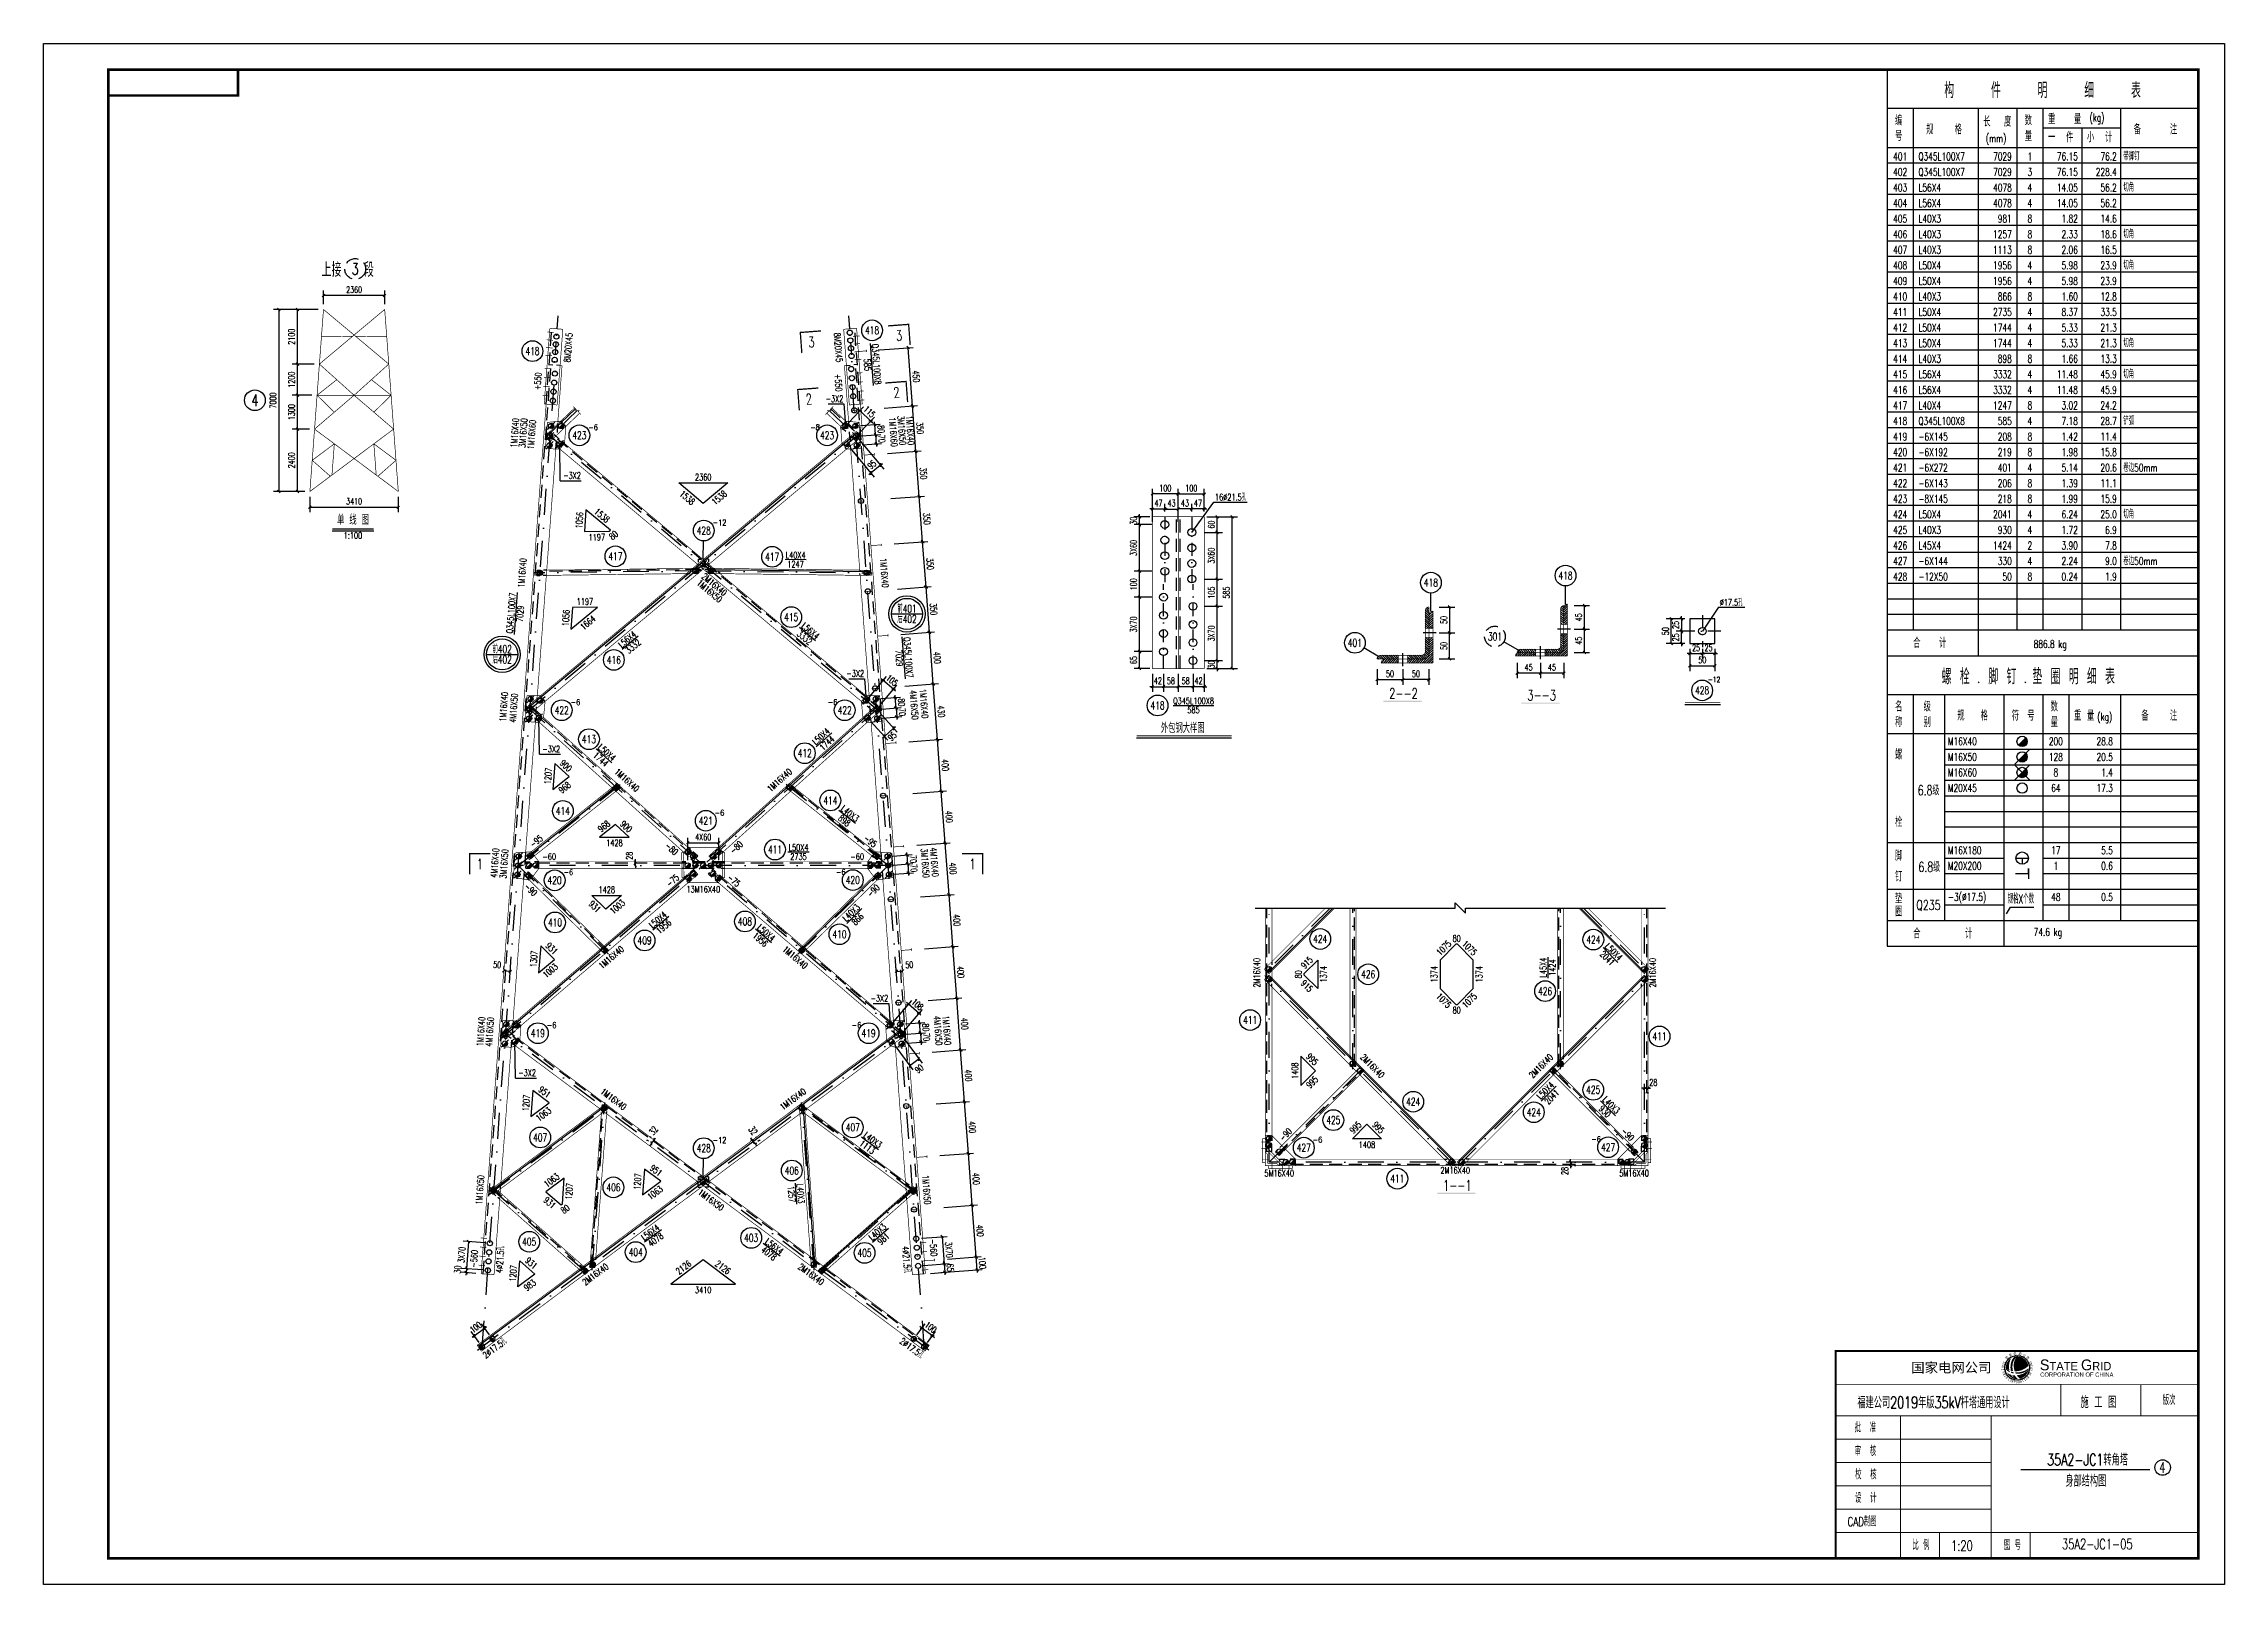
# Model space of a CAD drawing. Header units: millimetres. Extents: x 25911 to 26752, y -11584 to -10990.
import ezdxf
from ezdxf.enums import TextEntityAlignment as Align

# ---------------------------------------------------------------- set-up
doc = ezdxf.new("R2010")
doc.units = ezdxf.units.MM
doc.header["$LTSCALE"] = 10
for name, pattern in [('DASHDOT', [1, 0.5, -0.25, 0, -0.25]), ('DASHDOTX2', [2, 1, -0.5, 0, -0.5]), ('DASHED', [0.75, 0.5, -0.25])]:
    doc.linetypes.add(name, pattern=pattern)
for name, color, linetype in [('$TD_AUDIT_GENERATED_(801)', 3, 'Continuous'), ('$TD_AUDIT_GENERATED_(989)', 4, 'Continuous'), ('1', 1, 'DASHED'), ('2', 1, 'Continuous'), ('3', 1, 'Continuous'), ('4', 2, 'DASHDOTX2'), ('5', 2, 'DASHDOT'), ('8', 3, 'Continuous')]:
    doc.layers.add(name, color=color, linetype=linetype)
doc.styles.add('$TD_AUDIT_GENERATED_(7ED)', font='')
doc.styles.add('$TD_AUDIT_GENERATED_(7EF)', font='verdanab.ttf', dxfattribs={"width": 0.8})
doc.styles.add('1-1', font='simhei.ttf')
doc.styles.add('1-2', font='')
doc.styles.add('DXT', font='simplex.shx', dxfattribs={"width": 0.72, "bigfont": 'hztxt.shx'})
doc.styles.get("Standard").update_dxf_attribs({"font": 'SIMPLEX.shx', "width": 0.7, "bigfont": 'gbhzfs.shx'})
doc.styles.get('$TD_AUDIT_GENERATED_(7ED)').set_extended_font_data('SimSun')
doc.styles.get('1-2').set_extended_font_data('STZhongsong')
doc.dimstyles.new('BZ$0', dxfattribs={"dimtxt": 2.5, "dimasz": 1, "dimexe": 2, "dimexo": 2, "dimgap": 1, "dimtad": 1, "dimdec": 0, "dimlfac": 20, "dimzin": 12, "dimdsep": 46, "dimtxsty": 'DXT', "dimblk": 'OBLIQUE', "dimcen": 0.09, "dimclrd": 1, "dimclre": 1, "dimclrt": 7, "dimadec": 4, "dimazin": 3, "dimtfac": 1.4, "dimtdec": 0, "dimtix": 1, "dimtmove": 2, "dimatfit": 3, "dimldrblk": 'OBLIQUE', "dimfxl": 1, "dimtolj": 1, "dimtzin": 0, "dimarcsym": 0})

msp = doc.modelspace()

# ---------------------------------------------------------------- texts
at = {"layer": '$TD_AUDIT_GENERATED_(989)', "color": 0, "width": 0.7}
msp.add_text('428', height=3, dxfattribs=at).set_placement((26550.357, -11239.184), align=Align.MIDDLE)
for s, height, width, p in [('\\M+5B9B9', 6, 0.7, (26643.748, -11010.838)), ('\\M+5BCFE', 6, 0.7, (26661.748, -11010.838)), ('\\M+5C3F7', 6, 0.7, (26679.748, -11010.838)), ('\\M+5CFB8', 6, 0.7, (26697.748, -11010.838)), ('\\M+5B1ED', 6, 0.7, (26715.748, -11010.838)), ('\\M+5B1E0', 4, 0.7, (26624.748, -11021.338)), ('\\M+5CAFD', 4, 0.7, (26674.748, -11021.338)), ('\\M+5D6D8', 4, 0.7, (26683.748, -11020.838)), ('\\M+5C1BF', 4, 0.7, (26693.748, -11020.838)), ('(kg)', 3, 0.7, (26699.748, -11019.838)), ('\\M+5BAC5', 4, 0.7, (26624.748, -11027.338)), ('\\M+5B9E6', 4, 0.7, (26636.748, -11024.838)), ('\\M+5B8F1', 4, 0.7, (26647.748, -11024.838)), ('\\M+5B3A4', 4, 0.7, (26658.748, -11021.838)), ('(mm)', 3, 0.7, (26659.748, -11027.838)), ('\\M+5B6C8', 4, 0.7, (26666.748, -11021.838)), ('\\M+5C1BF', 4, 0.7, (26674.748, -11027.338)), ('\\M+5D2BB', 4, 0.7, (26683.748, -11027.838)), ('\\M+5BCFE', 4, 0.7, (26690.748, -11027.838)), ('\\M+5D0A1', 4, 0.7, (26698.748, -11027.838)), ('\\M+5BCC6', 4, 0.7, (26705.748, -11027.838)), ('\\M+5B1B8', 4, 0.7, (26716.748, -11024.838)), ('\\M+5D7A2', 4, 0.7, (26730.748, -11024.838)), ('Q345L100X7', 3, 0.7, (26633.748, -11034.838)), ('\\M+5B4F8\\M+5BDC5\\M+5B6A4', 3, 0.7, (26712.748, -11034.838)), ('Q345L100X7', 3, 0.7, (26633.748, -11040.838)), ('L56X4', 3, 0.7, (26633.748, -11046.838)), ('L56X4', 3, 0.7, (26633.748, -11052.838)), ('\\M+5C7D0\\M+5BDC7', 3, 0.7, (26712.748, -11046.838)), ('L40X3', 3, 0.7, (26633.748, -11058.838)), ('L40X3', 3, 0.7, (26633.748, -11064.838)), ('\\M+5C7D0\\M+5BDC7', 3, 0.7, (26712.748, -11064.838)), ('L40X3', 3, 0.7, (26633.748, -11070.838)), ('L50X4', 3, 0.7, (26633.748, -11076.838)), ('\\M+5C7D0\\M+5BDC7', 3, 0.7, (26712.748, -11076.838)), ('L50X4', 3, 0.7, (26633.748, -11082.838)), ('L40X3', 3, 0.7, (26633.748, -11088.838)), ('L50X4', 3, 0.7, (26633.748, -11094.838)), ('L50X4', 3, 0.7, (26633.748, -11100.838)), ('L50X4', 3, 0.7, (26633.748, -11106.838)), ('\\M+5C7D0\\M+5BDC7', 3, 0.7, (26712.748, -11106.838)), ('L40X3', 3, 0.7, (26633.748, -11112.838)), ('L56X4', 3, 0.7, (26633.748, -11118.838)), ('\\M+5C7D0\\M+5BDC7', 3, 0.7, (26712.748, -11118.838)), ('L56X4', 3, 0.7, (26633.748, -11124.838)), ('L40X4', 3, 0.7, (26633.748, -11130.838)), ('\\M+5B2F9\\M+5BBA1', 3, 0.7, (26712.748, -11136.838)), ('-6', 2.2, 0.7, (26120.789, -11138.843)), ('-8', 2.2, 0.7, (26206.384, -11138.843)), ('-6X145', 3, 0.7, (26633.748, -11142.838)), ('-6X192', 3, 0.7, (26633.748, -11148.838)), ('\\M+5BEED\\M+5B1DF50mm', 3, 0.7, (26712.748, -11154.838)), ('-6X272', 3, 0.7, (26633.748, -11154.838)), ('-6X143', 3, 0.7, (26633.748, -11160.838)), ('-8X145', 3, 0.7, (26633.748, -11166.838)), ('-12', 2.2, 0.7, (26168.747, -11175.571)), ('L50X4', 3, 0.7, (26633.748, -11172.838)), ('L40X3', 3, 0.7, (26633.748, -11178.838)), ('\\M+5C7D0\\M+5BDC7', 3, 0.7, (26712.748, -11172.838)), ('L45X4', 3, 0.7, (26633.748, -11184.838)), ('-6X144', 3, 0.7, (26633.748, -11190.838)), ('\\M+5BEED\\M+5B1DF50mm', 3, 0.7, (26712.748, -11190.838)), ('-12X50', 3, 0.7, (26633.748, -11196.838)), ('\\M+5BACF', 4, 0.7, (26631.748, -11222.838)), ('\\M+5BCC6', 4, 0.7, (26641.748, -11222.838)), (' 886.8 kg', 3, 0.7, (26676.748, -11222.838)), ('\\M+5C2DD', 6, 0.7, (26642.748, -11236.838)), ('\\M+5CBA8', 6, 0.7, (26649.748, -11236.838)), ('\\M+5BDC5', 6, 0.7, (26660.748, -11236.838)), ('\\M+5B6A4', 6, 0.7, (26667.748, -11236.838)), ('\\M+5B5E6', 6, 0.7, (26677.748, -11236.838)), ('\\M+5C8A6', 6, 0.7, (26684.748, -11236.838)), ('\\M+5C3F7', 6, 0.7, (26691.748, -11236.838)), ('\\M+5CFB8', 6, 0.7, (26698.748, -11236.838)), ('\\M+5B1ED', 6, 0.7, (26705.748, -11236.838)), ('-6', 2.2, 0.7, (26113.999, -11244.833)), ('-6', 2.2, 0.7, (26213.173, -11244.833)), ('2--2', 4, 0.7, (26429.671, -11242.344)), ('3--3', 4, 0.7, (26482.929, -11243.053)), ('\\M+5C3FB', 4, 0.7, (26624.748, -11247.338)), ('\\M+5BCB6', 4, 0.7, (26635.748, -11247.338)), ('\\M+5CAFD', 4, 0.7, (26684.748, -11247.338)), ('\\M+5B3C6', 4, 0.7, (26624.748, -11253.338)), ('\\M+5B1F0', 4, 0.7, (26635.748, -11253.338)), ('\\M+5B9E6', 4, 0.7, (26648.748, -11250.838)), ('\\M+5B8F1', 4, 0.7, (26657.748, -11250.838)), ('\\M+5B7FB', 4, 0.7, (26669.748, -11250.838)), ('\\M+5BAC5', 4, 0.7, (26675.748, -11250.838)), ('\\M+5C1BF', 4, 0.7, (26684.748, -11253.338)), ('\\M+5D6D8', 4, 0.7, (26693.748, -11250.838)), ('\\M+5C1BF', 4, 0.7, (26698.748, -11250.838)), ('(kg)', 3, 0.7, (26702.748, -11250.838)), ('\\M+5B1B8', 4, 0.7, (26719.748, -11250.838)), ('\\M+5D7A2', 4, 0.7, (26730.748, -11250.838)), ('M16X40', 3, 0.7, (26645.148, -11260.338)), ('\\M+5C2DD', 4, 0.7, (26624.748, -11265.838)), ('M16X50', 3, 0.7, (26645.148, -11266.338)), ('M16X60', 3, 0.7, (26645.148, -11272.338)), ('6.8\\M+5BCB6', 3.8, 0.7, (26633.467, -11279.579)), ('M20X45', 3, 0.7, (26645.148, -11278.338)), ('-6', 2.2, 0.7, (26169.545, -11287.447)), ('\\M+5CBA8', 4, 0.7, (26624.748, -11291.838)), ('\\M+5BDC5', 4, 0.7, (26624.748, -11304.838)), ('M16X180', 3, 0.7, (26645.148, -11302.338)), ('-6', 2.2, 0.7, (26111.247, -11310.397)), ('-6', 2.2, 0.7, (26216.301, -11310.31)), ('\\M+5B6A4', 4, 0.7, (26624.748, -11312.838)), ('6.8\\M+5BCB6', 3.8, 0.7, (26633.748, -11309.139)), ('M20X200', 3, 0.7, (26645.148, -11308.338)), ('\\M+5B5E6', 4, 0.7, (26624.748, -11321.338)), ('-3(%%c17.5)', 3, 0.7, (26645.148, -11320.338)), ('\\M+5B9E6\\M+5B8F1X\\M+5B8F6\\M+5CAFD', 3.5, 0.6, (26668.148, -11321.338)), ('\\M+5C8A6', 4, 0.7, (26624.748, -11326.338)), ('Q235', 3.8, 0.7, (26632.948, -11323.838)), ('\\M+5BACF', 4, 0.7, (26631.748, -11334.838)), ('\\M+5BCC6', 4, 0.7, (26651.748, -11334.838)), (' 74.6 kg', 3, 0.7, (26676.748, -11333.838)), ('-6', 2.2, 0.7, (26104.782, -11369.348)), ('-6', 2.2, 0.7, (26222.39, -11369.348)), ('-12', 2.2, 0.7, (26168.747, -11413.679)), ('-6', 2.2, 0.7, (26400.163, -11413.477)), ('-6', 2.2, 0.7, (26507.591, -11413.308)), ('1--1', 4, 0.7, (26450.44, -11432.058)), ('1:20', 4, 0.7, (26646.342, -11570.946)), ('35A2-JC1-05', 4, 0.7, (26689.12, -11570.302))]:
    msp.add_text(s, height=height, dxfattribs=dict(width=width)).set_placement(p)
at = {"width": 0.7}
for s, height, p in [('401', 3, (26626.748, -11034.838)), ('1', 3, (26676.748, -11034.838)), ('402', 3, (26626.748, -11040.838)), ('3', 3, (26676.748, -11040.838)), ('403', 3, (26626.748, -11046.838)), ('404', 3, (26626.748, -11052.838)), ('4', 3, (26676.748, -11046.838)), ('4', 3, (26676.748, -11052.838)), ('405', 3, (26626.748, -11058.838)), ('8', 3, (26676.748, -11058.838)), ('406', 3, (26626.748, -11064.838)), ('8', 3, (26676.748, -11064.838)), ('407', 3, (26626.748, -11070.838)), ('408', 3, (26626.748, -11076.838)), ('8', 3, (26676.748, -11070.838)), ('4', 3, (26676.748, -11076.838)), ('409', 3, (26626.748, -11082.838)), ('4', 3, (26676.748, -11082.838)), ('410', 3, (26626.748, -11088.838)), ('411', 3, (26626.748, -11094.838)), ('8', 3, (26676.748, -11088.838)), ('4', 3, (26676.748, -11094.838)), ('412', 3, (26626.748, -11100.838)), ('4', 3, (26676.748, -11100.838)), ('413', 3, (26626.748, -11106.838)), ('4', 3, (26676.748, -11106.838)), ('414', 3, (26626.748, -11112.838)), ('415', 3, (26626.748, -11118.838)), ('8', 3, (26676.748, -11112.838)), ('4', 3, (26676.748, -11118.838)), ('416', 3, (26626.748, -11124.838)), ('4', 3, (26676.748, -11124.838)), ('417', 3, (26626.748, -11130.838)), ('8', 3, (26676.748, -11130.838)), ('419', 3, (26626.748, -11142.838)), ('8', 3, (26676.748, -11142.838)), ('420', 3, (26626.748, -11148.838)), ('8', 3, (26676.748, -11148.838)), ('421', 3, (26626.748, -11154.838)), ('422', 3, (26626.748, -11160.838)), ('4', 3, (26676.748, -11154.838)), ('8', 3, (26676.748, -11160.838)), ('423', 3, (26626.748, -11166.838)), ('8', 3, (26676.748, -11166.838)), ('424', 3, (26626.748, -11172.838)), ('425', 3, (26626.748, -11178.838)), ('4', 3, (26676.748, -11172.838)), ('4', 3, (26676.748, -11178.838)), ('426', 3, (26626.748, -11184.838)), ('2', 3, (26676.748, -11184.838)), ('427', 3, (26626.748, -11190.838)), ('4', 3, (26676.748, -11190.838)), ('428', 3, (26626.748, -11196.838)), ('8', 3, (26676.748, -11196.838)), ('\\M+5BAF3402', 3, (26243.694, -11213.196)), ('\\M+5C7B0401', 3, (26243.694, -11209.196)), ('\\M+5BAF3402', 3, (26087.587, -11228.795)), ('\\M+5C7B0402', 3, (26087.587, -11224.795)), ('Q345L100X8', 2.5, (26354.205, -11244.491)), ('585', 2.5, (26354.205, -11247.991)), ('200', 3, (26686.748, -11260.338)), ('128', 3, (26686.748, -11266.338)), ('8', 3, (26686.748, -11272.338)), ('64', 3, (26686.748, -11278.338)), ('-60', 2.5, (26105.751, -11304.53)), ('L50X4', 2.5, (26201.876, -11301.03)), ('2735', 2.5, (26201.876, -11304.53)), ('-60', 2.5, (26224.501, -11304.53)), ('17', 3, (26686.748, -11302.338)), ('1', 3, (26686.748, -11308.338)), ('48', 3, (26686.748, -11320.338)), ('35A2-JC1\\M+5D7AA\\M+5BDC7\\M+5CBFE', 4.5, (26698.963, -11538.025))]:
    msp.add_text(s, height=height, dxfattribs=at).set_placement(p, align=Align.CENTER)
for s, p in [('7029', (26669.748, -11034.838)), ('76.15', (26695.248, -11034.838)), ('76.2', (26710.248, -11034.838)), ('7029', (26669.748, -11040.838)), ('76.15', (26695.248, -11040.838)), ('228.4', (26710.248, -11040.838)), ('4078', (26669.748, -11046.838)), ('4078', (26669.748, -11052.838)), ('14.05', (26695.248, -11046.838)), ('14.05', (26695.248, -11052.838)), ('56.2', (26710.248, -11046.838)), ('56.2', (26710.248, -11052.838)), ('981', (26669.748, -11058.838)), ('1.82', (26695.248, -11058.838)), ('14.6', (26710.248, -11058.838)), ('1257', (26669.748, -11064.838)), ('2.33', (26695.248, -11064.838)), ('18.6', (26710.248, -11064.838)), ('1113', (26669.748, -11070.838)), ('1956', (26669.748, -11076.838)), ('2.06', (26695.248, -11070.838)), ('5.98', (26695.248, -11076.838)), ('23.9', (26710.248, -11076.838)), ('16.5', (26710.248, -11070.838)), ('1956', (26669.748, -11082.838)), ('5.98', (26695.248, -11082.838)), ('23.9', (26710.248, -11082.838)), ('2735', (26669.748, -11094.838)), ('866', (26669.748, -11088.838)), ('8.37', (26695.248, -11094.838)), ('1.60', (26695.248, -11088.838)), ('33.5', (26710.248, -11094.838)), ('12.8', (26710.248, -11088.838)), ('1744', (26669.748, -11100.838)), ('5.33', (26695.248, -11100.838)), ('21.3', (26710.248, -11100.838)), ('1744', (26669.748, -11106.838)), ('5.33', (26695.248, -11106.838)), ('21.3', (26710.248, -11106.838)), ('3332', (26669.748, -11118.838)), ('898', (26669.748, -11112.838)), ('11.48', (26695.248, -11118.838)), ('1.66', (26695.248, -11112.838)), ('45.9', (26710.248, -11118.838)), ('13.3', (26710.248, -11112.838)), ('3332', (26669.748, -11124.838)), ('11.48', (26695.248, -11124.838)), ('45.9', (26710.248, -11124.838)), ('1247', (26669.748, -11130.838)), ('3.02', (26695.248, -11130.838)), ('24.2', (26710.248, -11130.838)), ('208', (26669.748, -11142.838)), ('1.42', (26695.248, -11142.838)), ('11.4', (26710.248, -11142.838)), ('219', (26669.748, -11148.838)), ('1.98', (26695.248, -11148.838)), ('15.8', (26710.248, -11148.838)), ('401', (26669.748, -11154.838)), ('206', (26669.748, -11160.838)), ('5.14', (26695.248, -11154.838)), ('1.39', (26695.248, -11160.838)), ('20.6', (26710.248, -11154.838)), ('11.1', (26710.248, -11160.838)), ('218', (26669.748, -11166.838)), ('1.99', (26695.248, -11166.838)), ('15.9', (26710.248, -11166.838)), ('2041', (26669.748, -11172.838)), ('930', (26669.748, -11178.838)), ('6.24', (26695.248, -11172.838)), ('1.72', (26695.248, -11178.838)), ('25.0', (26710.248, -11172.838)), ('6.9', (26710.248, -11178.838)), ('1424', (26669.748, -11184.838)), ('3.90', (26695.248, -11184.838)), ('7.8', (26710.248, -11184.838)), ('330', (26669.748, -11190.838)), ('2.24', (26695.248, -11190.838)), ('9.0', (26710.248, -11190.838)), ('50', (26669.748, -11196.838)), ('0.24', (26695.248, -11196.838)), ('1.9', (26710.248, -11196.838)), ('28.8', (26708.748, -11260.338)), ('20.5', (26708.748, -11266.338)), ('1.4', (26708.748, -11272.338)), ('17.3', (26708.748, -11278.338)), ('5.5', (26708.748, -11302.338)), ('0.6', (26708.748, -11308.338)), ('0.5', (26708.748, -11320.338))]:
    msp.add_text(s, height=3, dxfattribs=at).set_placement(p, align=Align.RIGHT)
for s, height, p in [('\\M+5C9CF\\M+5BDD3   \\M+5B6CE', 5.5, (26028.014, -11076.717)), ('4', 4.5, (25992.22, -11127.335)), ('\\M+5B5A5 \\M+5CFDF \\M+5CDBC', 4, (26030.048, -11173.131)), ('1:100', 2.5, (26030.048, -11179.431)), ('4', 4, (26727.807, -11538.782)), ('\\M+5C9ED\\M+5B2BF\\M+5BDE1\\M+5B9B9\\M+5CDBC', 4.5, (26698.322, -11543.692))]:
    msp.add_text(s, height=height, dxfattribs=at).set_placement(p, align=Align.MIDDLE)
for s, height, p in [('418', 3, (26230.235, -11100.377)), ('418', 3, (26099.271, -11108.382)), ('423', 3, (26117.36, -11140.843)), ('423', 3, (26212.892, -11140.843)), ('428', 3, (26165.318, -11177.571)), ('417', 3, (26131.245, -11187.5)), ('417', 3, (26191.699, -11187.671)), ('418', 3, (26497.67, -11194.917)), ('418', 3, (26445.762, -11197.639)), ('415', 3, (26199.058, -11210.936)), ('416', 3, (26130.649, -11227.428)), ('401', 3, (26416.435, -11220.839)), ('418', 3, (26340.33, -11244.991)), ('422', 3, (26110.571, -11246.832)), ('422', 3, (26219.682, -11246.832)), ('\\M+5CDE2\\M+5B0FC\\M+5B8D6\\M+5B4F3\\M+5D1F9\\M+5CDBC', 4, (26350.03, -11253.615)), ('413', 3, (26121.057, -11257.993)), ('412', 3, (26204.292, -11263.397)), ('414', 3, (26111.008, -11285.656)), ('414', 3, (26214.151, -11281.618)), ('421', 3, (26166.116, -11289.447)), ('411', 3, (26192.814, -11300.53)), ('420', 3, (26107.818, -11312.397)), ('420', 3, (26222.809, -11312.31)), ('410', 3, (26107.958, -11328.657)), ('408', 3, (26181.208, -11328.271)), ('409', 3, (26142.517, -11335.585)), ('410', 3, (26217.652, -11333.206)), ('424', 3, (26403.09, -11335.019)), ('424', 3, (26508.376, -11335.269)), ('426', 3, (26421.569, -11348.637)), ('426', 3, (26489.801, -11355.137)), ('419', 3, (26101.353, -11371.348)), ('419', 3, (26228.899, -11371.348)), ('411', 3, (26376.035, -11366.278)), ('411', 3, (26533.916, -11372.579)), ('425', 3, (26508.345, -11393.165)), ('425', 3, (26408.112, -11404.86)), ('424', 3, (26438.92, -11397.761)), ('424', 3, (26485.43, -11401.817)), ('407', 3, (26102.253, -11411.539)), ('407', 3, (26222.787, -11407.656)), ('428', 3, (26165.318, -11415.679)), ('427', 3, (26396.734, -11415.477)), ('427', 3, (26514.1, -11415.308)), ('406', 3, (26199.282, -11424.301)), ('411', 3, (26432.788, -11427.43)), ('406', 3, (26130.485, -11430.783)), ('405', 3, (26098.031, -11451.742)), ('404', 3, (26139.074, -11455.75)), ('403', 3, (26183.625, -11450.254)), ('405', 3, (26227.346, -11456.041))]:
    msp.add_text(s, height=height, dxfattribs=at).set_placement(p, align=Align.MIDDLE_CENTER)
at = {"color": 2, "width": 0.7}
for s, rotation, p in [('3', 4.277307, (26240.645, -11102.355)), ('3', 4.27715, (26206.847, -11104.883)), ('2', 4.27715, (26205.863, -11126.891)), ('2', 4.277307, (26239.661, -11124.364)), ('1', 360, (26268.914, -11306.14))]:
    msp.add_text(s, height=4, rotation=rotation, dxfattribs=at).set_placement(p, align=Align.MIDDLE)
at = {"width": 0.7}
for s, rotation, p in [('Q345L100X8', 274.2772, (26230.715, -11113.503)), ('+550', 85.7228, (26102.578, -11120.079)), ('+550', 274.2772, (26216.003, -11120.698)), ('585', 274.2772, (26227.225, -11113.764)), ('L40X4', 359.304, (26200.755, -11188.282)), ('1247', 359.304, (26200.713, -11191.781)), ('Q345L100X7', 85.7228, (26092.28, -11209.476)), ('7029', 85.7228, (26095.77, -11209.737)), ('L56X4', 39.9126, (26136.638, -11220.463)), ('3332', 320.0874, (26203.443, -11219.819)), ('L56X4', 320.0874, (26205.688, -11217.134)), ('3332', 39.9126, (26138.883, -11223.148)), ('7029', 274.2772, (26239.479, -11226.832)), ('Q345L100X7', 274.2772, (26242.969, -11226.571)), ('L50X4', 318.0218, (26127.131, -11264.062)), ('L50X4', 41.9782, (26211.383, -11257.869)), ('1744', 41.9782, (26213.724, -11260.471)), ('1744', 318.0218, (26124.79, -11266.664)), ('L40X3', 321.5857, (26220.941, -11287.64)), ('898', 321.5857, (26218.767, -11290.383)), ('-95', 38.4143, (26101.479, -11298.318)), ('-80', 318.0218, (26152.087, -11301.185)), ('-80', 41.9782, (26178.747, -11300.626)), ('-95', 321.5857, (26228.774, -11298.318)), ('-75', 40.5256, (26154.135, -11313.444)), ('-75', 319.4744, (26176.117, -11313.444)), ('-90', 315.5732, (26097.778, -11316.886)), ('-90', 44.4268, (26231.576, -11317.313)), ('L50X4', 40.5256, (26148.431, -11328.556)), ('1956', 40.5256, (26150.705, -11331.216)), ('L40X3', 44.4268, (26223.074, -11325.792)), ('866', 44.4268, (26225.524, -11328.291)), ('1956', 319.4744, (26186.361, -11336.2)), ('L50X4', 319.4744, (26188.635, -11333.539)), ('L45X4', 90, (26490.301, -11346.074)), ('1424', 90, (26493.801, -11346.074)), ('2041', 315, (26512.901, -11343.31)), ('L50X4', 315, (26515.376, -11340.835)), ('L50X4', 45, (26490.777, -11394.348)), ('2041', 45, (26493.252, -11396.823)), ('930', 315, (26511.925, -11402.402)), ('L40X3', 315, (26514.4, -11399.927)), ('L40X3', 323.3094, (26229.755, -11413.472)), ('-90', 45, (26390.576, -11411.271)), ('-90', 315, (26520.794, -11411.271)), ('1113', 323.3094, (26227.664, -11416.278)), ('1257', 274.2772, (26197.964, -11433.488)), ('L40X3', 274.2772, (26201.454, -11433.227)), ('L56X4', 36.6906, (26145.444, -11449.132)), ('L40X3', 41.4127, (26233.151, -11448.922)), ('4078', 36.6906, (26147.535, -11451.939)), ('4078', 323.3094, (26189.697, -11457.272)), ('L56X4', 323.3094, (26191.788, -11454.466)), ('981', 41.4127, (26235.466, -11451.547)), ('-560', 274.2772, (26252.647, -11454.107)), ('-560', 85.7228, (26077.987, -11458.4))]:
    msp.add_text(s, height=2.5, rotation=rotation, dxfattribs=at).set_placement(p, align=Align.CENTER)
at = {"color": 3, "width": 0.7}
for s, p in [('418', (26626.748, -11136.838)), ('4', (26676.748, -11136.838))]:
    msp.add_text(s, height=3, dxfattribs=at).set_placement(p, align=Align.CENTER)
msp.add_text('Q345L100X8', height=3, dxfattribs=at).set_placement((26633.748, -11136.838))
for s, p in [('585', (26669.748, -11136.838)), ('7.18', (26695.248, -11136.838)), ('28.7', (26710.248, -11136.838))]:
    msp.add_text(s, height=3, dxfattribs=at).set_placement(p, align=Align.RIGHT)
at = {"color": 0, "width": 0.7}
msp.add_text('-12', height=2, dxfattribs=at).set_placement((26554.957, -11234.97), align=Align.MIDDLE)
at = {"color": 1, "width": 0.7}
for rotation, p in [(318.0218, (26134.353, -11275.269)), (41.9782, (26195.899, -11275.269)), (40.5256, (26130.967, -11343.625)), (319.4744, (26199.286, -11343.625))]:
    msp.add_text('1M16X40', height=2.5, rotation=rotation, dxfattribs=at).set_placement(p, align=Align.BOTTOM_CENTER)
at = {"color": 2, "width": 0.7}
msp.add_text('1', height=4, dxfattribs=at).set_placement((26079.012, -11306.14), align=Align.MIDDLE)
at = {"layer": '1', "width": 0.7}
msp.add_text('3', height=4.5, dxfattribs=at).set_placement((26030.914, -11076.717), align=Align.MIDDLE)
at = {"layer": '1', "color": 1, "width": 0.7}
msp.add_text('16%%C21.5\\M+5BFD7', height=2.5, rotation=359.996756, dxfattribs=at).set_placement((26362.494, -11165.955))
msp.add_text('%%c17.5\\M+5BFD7', height=2.5, dxfattribs=at).set_placement((26557.097, -11206.509))
at = {"layer": '1', "width": 0.7}
msp.add_text('301', height=3, dxfattribs=at).set_placement((26470.444, -11218.417), align=Align.MIDDLE_CENTER)
at = {"layer": '2', "width": 0.7}
for p in [(26212.348, -11128.016), (26111.115, -11157.589), (26220.352, -11233.916), (26103.128, -11263.014), (26229.649, -11359.127), (26093.83, -11387.876)]:
    msp.add_text('-3X2', height=2.5, dxfattribs=at).set_placement(p)
at = {"layer": '3', "width": 0.7}
for s, rotation, p in [('8M20X45', 85.7228, (26115.044, -11107.146)), ('8M20X45', 274.2772, (26215.209, -11107.146)), ('1M16X40', 85.7228, (26094.442, -11140.039)), ('3M16X50', 85.7228, (26097.683, -11140.095)), ('1M16X60', 274.2772, (26236.425, -11139.764)), ('3M16X50', 274.2772, (26239.708, -11139.135)), ('1M16X40', 274.2772, (26242.949, -11139.079)), ('1M16X60', 85.7228, (26100.965, -11140.724)), ('1M16X40', 85.7228, (26097.294, -11194.033)), ('1M16X40', 274.2772, (26232.959, -11194.033)), ('1M16X50', 320.0873, (26166.27, -11202.464)), ('2M16X40', 320.0873, (26168.117, -11199.883)), ('1M16X40', 85.7228, (26090.176, -11245.642)), ('4M16X50', 85.7228, (26094.01, -11246.164)), ('4M16X50', 274.2772, (26244.433, -11244.957)), ('1M16X40', 274.2772, (26248.267, -11244.436)), ('4M16X40', 85.7228, (26086.758, -11305.847)), ('3M16X50', 85.7228, (26090.32, -11306.212)), ('3M16X50', 274.2772, (26248.698, -11305.926)), ('4M16X40', 274.2772, (26252.259, -11305.561)), ('2M16X40', 90, (26380.606, -11348.067)), ('2M16X40', 90, (26533.265, -11348.067)), ('1M16X40', 85.7228, (26081.398, -11370.852)), ('4M16X50', 85.7228, (26084.778, -11370.981)), ('4M16X50', 274.2772, (26253.681, -11370.528)), ('1M16X40', 274.2772, (26257.061, -11370.398)), ('2M16X40', 315, (26421.761, -11385.406)), ('2M16X40', 45, (26489.609, -11385.406)), ('1M16X40', 323.3094, (26129.334, -11398.367)), ('1M16X40', 36.6906, (26200.919, -11398.367)), ('1M16X50', 85.7228, (26081.016, -11431.866)), ('1M16X50', 274.2772, (26249.236, -11431.866)), ('1M16X50', 323.3094, (26166.932, -11437.201)), ('4%%C21.5\\M+5BFD7', 85.7228, (26088.768, -11458.758)), ('4%%C21.5\\M+5BFD7', 274.2772, (26241.485, -11458.758)), ('2M16X40', 36.6906, (26124.729, -11465.896)), ('2M16X40', 323.3094, (26205.523, -11465.896)), ('2%%C17.5\\M+5BFD7', 36.6906, (26085.9, -11494.314)), ('2%%C17.5\\M+5BFD7', 323.3094, (26244.352, -11494.314))]:
    msp.add_text(s, height=2.5, rotation=rotation, dxfattribs=at).set_placement(p, align=Align.BOTTOM_CENTER)
for s, p in [('2360', (26165.126, -11158.212)), ('1428', (26130.883, -11299.234)), ('1428', (26127.928, -11317.304)), ('80', (26455.685, -11336.057)), ('80', (26455.685, -11363.717)), ('1408', (26421.083, -11415.598)), ('3410', (26165.126, -11471.576))]:
    msp.add_text(s, height=2.5, dxfattribs=at).set_placement(p, align=Align.CENTER)
for s, rotation, p in [('1538', 320.0874, (26158.16, -11165.845)), ('1538', 39.9126, (26172.092, -11165.845)), ('1056', 85.7228, (26118.6, -11173.673)), ('1538', 320.0873, (26125.273, -11172.717)), ('1197', 0.6959, (26124.114, -11181.401)), ('80', 39.9115, (26131.352, -11180.322)), ('1056', 85.7228, (26113.421, -11211.356)), ('1197', 0.6961, (26119.512, -11206.16)), ('1664', 39.9127, (26121.454, -11214.057)), ('1207', 85.7228, (26106.527, -11272.295)), ('900', 318.0217, (26111.337, -11269.133)), ('968', 38.4142, (26112.47, -11277.605)), ('968', 38.4143, (26127.586, -11292.543)), ('900', 318.0218, (26134.588, -11292.583)), ('931', 315.5732, (26122.427, -11323.411)), ('1003', 40.5256, (26132.863, -11323.572)), ('931', 315.5732, (26105.8, -11339.582)), ('1075', 45, (26451.617, -11339.391)), ('1075', 315, (26459.754, -11339.391)), ('1307', 85.7228, (26101.053, -11342.829)), ('1003', 40.5256, (26106.984, -11348.17)), ('915', 45, (26398.783, -11345.021)), ('80', 90, (26395.901, -11348.637)), ('915', 315, (26397.015, -11354.02)), ('1374', 90, (26405.579, -11348.637)), ('1374', 90, (26448.283, -11348.637)), ('1374', 90, (26465.588, -11348.637)), ('1075', 315, (26449.849, -11359.65)), ('1075', 45, (26461.521, -11359.65)), ('1408', 90, (26394.553, -11385.824)), ('995', 315, (26399.076, -11382.301)), ('1207', 85.7229, (26098.076, -11398.375)), ('951', 323.3094, (26103.203, -11395.016)), ('995', 45, (26400.843, -11391.115)), ('1063', 36.6906, (26104.324, -11403.61)), ('995', 45, (26417.56, -11408.575)), ('995', 315, (26424.606, -11408.575)), ('1063', 36.6905, (26107.422, -11429.021)), ('1207', 85.7228, (26141.043, -11428.621)), ('951', 323.3094, (26146.17, -11425.262)), ('931', 318.5873, (26105.065, -11437.631)), ('1207', 85.7228, (26114.668, -11432.437)), ('1063', 36.6906, (26147.291, -11433.856)), ('80', 36.6907, (26112.631, -11440.166)), ('1207', 85.7228, (26093.061, -11464.042)), ('931', 318.5873, (26097.986, -11460.933)), ('2126', 36.6906, (26158.279, -11462.617)), ('2126', 323.3094, (26171.974, -11462.617)), ('983', 36.6906, (26099.043, -11469.476))]:
    msp.add_text(s, height=2.5, rotation=rotation, dxfattribs=at).set_placement(p, align=Align.CENTER)
for s, p in [('13M16X40', (26165.163, -11317.874)), ('5M16X40', (26387.263, -11427.323)), ('2M16X40', (26455.115, -11426.216)), ('5M16X40', (26524.108, -11427.323))]:
    msp.add_text(s, height=2.5, dxfattribs=at).set_placement(p, align=Align.BOTTOM_CENTER)

# ---------------------------------------------------------------- blocks, each defined once
blk = doc.blocks.new('M16X40')
blk.add_line((-0.141, -0.141), (0.141, 0.141))
blk.add_circle((0, 0), 0.2)
for radius in [0.16, 0.12, 0.08, 0.04]:
    blk.add_arc((0, 0), radius, 225, 45)
blk = doc.blocks.new('M16X60')
for p, q in [((-0.283, -0.283), (0.283, 0.283)), ((0.283, -0.283), (-0.283, 0.283)), ((-0.141, -0.141), (0.141, 0.141))]:
    blk.add_line(p, q)
blk.add_circle((0, 0), 0.2)
for radius in [0.16, 0.12, 0.08, 0.04]:
    blk.add_arc((0, 0), radius, 225, 45)
blk = doc.blocks.new('_Oblique')
at = {"color": 0, "linetype": 'ByBlock', "lineweight": -2}
blk.add_line((-0.5, -0.5), (0.5, 0.5), dxfattribs=at)
blk = doc.blocks.new('*D7')
at = {"layer": '3', "color": 1, "lineweight": -2}
for p, q in [((26226.12, -11141.07), (26233.6, -11140.51)), ((26231.61, -11140.66), (26231.53, -11139.66)), ((26231.61, -11140.66), (26231.87, -11144.15)), ((26226.38, -11144.56), (26233.86, -11144)), ((26231.87, -11144.15), (26231.94, -11145.14))]:
    blk.add_line(p, q, dxfattribs=at)
at = {"layer": 'Defpoints', "color": 0}
for p in [(26224.13, -11141.22), (26224.39, -11144.71), (26231.87, -11144.15)]:
    blk.add_point(p, dxfattribs=at)
at = {"layer": '3', "color": 1, "lineweight": -2}
for p, rotation in [((26231.61, -11140.66), 274.2774000000041), ((26231.87, -11144.15), 94.27740000000416)]:
    blk.add_blockref('_Oblique', p, dxfattribs=dict(at, rotation=rotation))
at = {"layer": '3', "color": 7, "insert": (26233.98, -11142.23), "char_height": 2.5, "attachment_point": 5, "rotation": 274.2774, "style": 'DXT'}
blk.add_mtext('\\A1;70', dxfattribs=at)
blk = doc.blocks.new('*D8')
at = {"layer": '3', "color": 1, "lineweight": -2}
for p, q in [((26225.41, -11142.75), (26234.71, -11153.87)), ((26221.77, -11145.8), (26231.07, -11156.92)), ((26229.79, -11155.39), (26229.02, -11156.03)), ((26233.43, -11152.34), (26229.79, -11155.39)), ((26233.43, -11152.34), (26234.2, -11151.7))]:
    blk.add_line(p, q, dxfattribs=at)
at = {"layer": 'Defpoints', "color": 0}
for p in [(26224.13, -11141.22), (26220.48, -11144.26), (26229.79, -11155.39)]:
    blk.add_point(p, dxfattribs=at)
at = {"layer": '3', "color": 1, "lineweight": -2}
for p, rotation in [((26233.43, -11152.34), 219.9124000000451), ((26229.79, -11155.39), 39.91240000004506)]:
    blk.add_blockref('_Oblique', p, dxfattribs=dict(at, rotation=rotation))
at = {"layer": '3', "color": 7, "insert": (26230.17, -11152.14), "char_height": 2.5, "attachment_point": 5, "rotation": 39.9124, "style": 'DXT'}
blk.add_mtext('\\A1;95', dxfattribs=at)
blk = doc.blocks.new('*D9')
at = {"layer": '3', "color": 1, "lineweight": -2}
for p, q in [((26221.35, -11135.8), (26226.97, -11129.92)), ((26225.59, -11131.36), (26224.87, -11130.67)), ((26225.51, -11139.77), (26231.13, -11133.89)), ((26229.75, -11135.34), (26225.59, -11131.36)), ((26229.75, -11135.34), (26230.47, -11136.03))]:
    blk.add_line(p, q, dxfattribs=at)
at = {"layer": 'Defpoints', "color": 0}
for p in [(26225.59, -11131.36), (26219.97, -11137.24), (26224.13, -11141.22)]:
    blk.add_point(p, dxfattribs=at)
at = {"layer": '3', "color": 1, "lineweight": -2}
for p, rotation in [((26225.59, -11131.36), 316.2847000000631), ((26229.75, -11135.34), 136.2847000000631)]:
    blk.add_blockref('_Oblique', p, dxfattribs=dict(at, rotation=rotation))
at = {"layer": '3', "color": 7, "insert": (26229.22, -11131.72), "char_height": 2.5, "attachment_point": 5, "rotation": 316.2847, "style": 'DXT'}
blk.add_mtext('\\A1;115', dxfattribs=at)
blk = doc.blocks.new('*D10')
at = {"layer": '3', "color": 1, "lineweight": -2}
for p, q in [((26225.82, -11137.08), (26233.3, -11136.52)), ((26226.12, -11141.07), (26233.6, -11140.51)), ((26231.31, -11136.67), (26231.23, -11135.67)), ((26231.61, -11140.66), (26231.31, -11136.67)), ((26231.61, -11140.66), (26231.68, -11141.65))]:
    blk.add_line(p, q, dxfattribs=at)
at = {"layer": 'Defpoints', "color": 0}
for p in [(26223.83, -11137.23), (26224.13, -11141.22), (26231.31, -11136.67)]:
    blk.add_point(p, dxfattribs=at)
at = {"layer": '3', "color": 1, "lineweight": -2}
for p, rotation in [((26231.31, -11136.67), 274.2774999999765), ((26231.61, -11140.66), 94.2774999999765)]:
    blk.add_blockref('_Oblique', p, dxfattribs=dict(at, rotation=rotation))
at = {"layer": '3', "color": 7, "insert": (26233.7, -11138.49), "char_height": 2.5, "attachment_point": 5, "rotation": 274.2775, "style": 'DXT'}
blk.add_mtext('\\A1;80', dxfattribs=at)
blk = doc.blocks.new('*D11')
at = {"layer": '3', "color": 1, "lineweight": -2}
for p, q in [((26234, -11246.36), (26241.47, -11245.8)), ((26234.26, -11249.85), (26241.74, -11249.29)), ((26239.48, -11245.95), (26239.41, -11244.95)), ((26239.48, -11245.95), (26239.74, -11249.44)), ((26239.74, -11249.44), (26239.82, -11250.44))]:
    blk.add_line(p, q, dxfattribs=at)
at = {"layer": 'Defpoints', "color": 0}
for p in [(26232, -11246.51), (26232.26, -11250), (26239.74, -11249.44)]:
    blk.add_point(p, dxfattribs=at)
at = {"layer": '3', "color": 1, "lineweight": -2}
for p, rotation in [((26239.48, -11245.95), 274.2774000000041), ((26239.74, -11249.44), 94.27740000000416)]:
    blk.add_blockref('_Oblique', p, dxfattribs=dict(at, rotation=rotation))
at = {"layer": '3', "color": 7, "insert": (26241.85, -11247.53), "char_height": 2.5, "attachment_point": 5, "rotation": 274.2774, "style": 'DXT'}
blk.add_mtext('\\A1;70', dxfattribs=at)
blk = doc.blocks.new('*D12')
at = {"layer": '3', "color": 1, "lineweight": -2}
for p, q in [((26229.81, -11251.17), (26236.33, -11258.42)), ((26233.34, -11248), (26239.86, -11255.25)), ((26234.99, -11256.94), (26234.25, -11257.61)), ((26238.52, -11253.76), (26234.99, -11256.94)), ((26238.52, -11253.76), (26239.27, -11253.09))]:
    blk.add_line(p, q, dxfattribs=at)
at = {"layer": 'Defpoints', "color": 0}
for p in [(26228.47, -11249.69), (26232, -11246.51), (26234.99, -11256.94)]:
    blk.add_point(p, dxfattribs=at)
at = {"layer": '3', "color": 1, "lineweight": -2}
for p, rotation in [((26234.99, -11256.94), 41.97789999997082), ((26238.52, -11253.76), 221.9778999999708)]:
    blk.add_blockref('_Oblique', p, dxfattribs=dict(at, rotation=rotation))
at = {"layer": '3', "color": 7, "insert": (26238.02, -11256.89), "char_height": 2.5, "attachment_point": 5, "rotation": 41.9779, "style": 'DXT'}
blk.add_mtext('\\A1;95', dxfattribs=at)
blk = doc.blocks.new('*D13')
at = {"layer": '3', "color": 1, "lineweight": -2}
for p, q in [((26229.26, -11241.61), (26235.77, -11233.83)), ((26234.48, -11235.36), (26233.71, -11234.72)), ((26238.51, -11238.73), (26234.48, -11235.36)), ((26233.28, -11244.98), (26239.79, -11237.2)), ((26238.51, -11238.73), (26239.28, -11239.37))]:
    blk.add_line(p, q, dxfattribs=at)
at = {"layer": 'Defpoints', "color": 0}
for p in [(26234.48, -11235.36), (26227.97, -11243.14), (26232, -11246.51)]:
    blk.add_point(p, dxfattribs=at)
at = {"layer": '3', "color": 1, "lineweight": -2}
for p, rotation in [((26234.48, -11235.36), 320.0872999999402), ((26238.51, -11238.73), 140.0872999999402)]:
    blk.add_blockref('_Oblique', p, dxfattribs=dict(at, rotation=rotation))
at = {"layer": '3', "color": 7, "insert": (26237.94, -11235.32), "char_height": 2.5, "attachment_point": 5, "rotation": 320.0873, "style": 'DXT'}
blk.add_mtext('\\A1;105', dxfattribs=at)
blk = doc.blocks.new('*D14')
at = {"layer": '3', "color": 1, "lineweight": -2}
for p, q in [((26233.7, -11242.37), (26241.18, -11241.81)), ((26239.18, -11241.96), (26239.11, -11240.97)), ((26239.48, -11245.95), (26239.18, -11241.96)), ((26234, -11246.36), (26241.47, -11245.8)), ((26239.48, -11245.95), (26239.56, -11246.95))]:
    blk.add_line(p, q, dxfattribs=at)
at = {"layer": 'Defpoints', "color": 0}
for p in [(26231.7, -11242.52), (26239.18, -11241.96), (26232, -11246.51)]:
    blk.add_point(p, dxfattribs=at)
at = {"layer": '3', "color": 1, "lineweight": -2}
for p, rotation in [((26239.18, -11241.96), 274.2774999999765), ((26239.48, -11245.95), 94.2774999999765)]:
    blk.add_blockref('_Oblique', p, dxfattribs=dict(at, rotation=rotation))
at = {"layer": '3', "color": 7, "insert": (26241.58, -11243.79), "char_height": 2.5, "attachment_point": 5, "rotation": 274.2775, "style": 'DXT'}
blk.add_mtext('\\A1;80', dxfattribs=at)
blk = doc.blocks.new('*D15')
at = {"layer": '3', "color": 1, "lineweight": -2}
for p, q in [((26238.5, -11306.53), (26245.97, -11305.97)), ((26238.76, -11310.02), (26246.24, -11309.46)), ((26243.98, -11306.12), (26243.91, -11305.12)), ((26243.98, -11306.12), (26244.24, -11309.61)), ((26244.24, -11309.61), (26244.32, -11310.61))]:
    blk.add_line(p, q, dxfattribs=at)
at = {"layer": 'Defpoints', "color": 0}
for p in [(26236.5, -11306.68), (26236.76, -11310.17), (26244.24, -11309.61)]:
    blk.add_point(p, dxfattribs=at)
at = {"layer": '3', "color": 1, "lineweight": -2}
for p, rotation in [((26243.98, -11306.12), 274.2774000000041), ((26244.24, -11309.61), 94.27740000000416)]:
    blk.add_blockref('_Oblique', p, dxfattribs=dict(at, rotation=rotation))
at = {"layer": '3', "color": 7, "insert": (26246.35, -11307.7), "char_height": 2.5, "attachment_point": 5, "rotation": 274.2774, "style": 'DXT'}
blk.add_mtext('\\A1;70', dxfattribs=at)
blk = doc.blocks.new('*D16')
at = {"layer": '3', "color": 1, "lineweight": -2}
for p, q in [((26238.23, -11303.04), (26245.71, -11302.48)), ((26243.72, -11302.63), (26243.64, -11301.63)), ((26243.98, -11306.12), (26243.72, -11302.63)), ((26238.5, -11306.53), (26245.97, -11305.97)), ((26243.98, -11306.12), (26244.05, -11307.12))]:
    blk.add_line(p, q, dxfattribs=at)
at = {"layer": 'Defpoints', "color": 0}
for p in [(26243.72, -11302.63), (26236.24, -11303.19), (26236.5, -11306.68)]:
    blk.add_point(p, dxfattribs=at)
at = {"layer": '3', "color": 1, "lineweight": -2}
for p, rotation in [((26243.72, -11302.63), 274.2774000000041), ((26243.98, -11306.12), 94.27740000000416)]:
    blk.add_blockref('_Oblique', p, dxfattribs=dict(at, rotation=rotation))
at = {"layer": '3', "color": 7, "insert": (26246.09, -11304.21), "char_height": 2.5, "attachment_point": 5, "rotation": 274.2774, "style": 'DXT'}
blk.add_mtext('\\A1;70', dxfattribs=at)
blk = doc.blocks.new('*D17')
at = {"layer": '3', "color": 1, "lineweight": -2}
for p, q in [((26248.86, -11371.3), (26248.78, -11370.31)), ((26243.37, -11371.71), (26250.85, -11371.15)), ((26243.63, -11375.2), (26251.11, -11374.64)), ((26248.86, -11371.3), (26249.12, -11374.79)), ((26249.12, -11374.79), (26249.19, -11375.79))]:
    blk.add_line(p, q, dxfattribs=at)
at = {"layer": 'Defpoints', "color": 0}
for p in [(26241.38, -11371.86), (26241.64, -11375.35), (26249.12, -11374.79)]:
    blk.add_point(p, dxfattribs=at)
at = {"layer": '3', "color": 1, "lineweight": -2}
for p, rotation in [((26248.86, -11371.3), 274.2774000000041), ((26249.12, -11374.79), 94.27740000000416)]:
    blk.add_blockref('_Oblique', p, dxfattribs=dict(at, rotation=rotation))
at = {"layer": '3', "color": 7, "insert": (26251.23, -11372.88), "char_height": 2.5, "attachment_point": 5, "rotation": 274.2774, "style": 'DXT'}
blk.add_mtext('\\A1;70', dxfattribs=at)
blk = doc.blocks.new('*D18')
at = {"layer": '3', "color": 1, "lineweight": -2}
for p, q in [((26238.96, -11376.15), (26245.95, -11385.53)), ((26242.57, -11373.47), (26249.56, -11382.84)), ((26248.36, -11381.24), (26244.76, -11383.93))]:
    blk.add_line(p, q, dxfattribs=at)
at = {"layer": 'Defpoints', "color": 0}
for p in [(26237.77, -11374.55), (26241.38, -11371.86), (26244.76, -11383.93)]:
    blk.add_point(p, dxfattribs=at)
at = {"layer": '3', "color": 1, "lineweight": -2}
for p, rotation in [((26244.76, -11383.93), 216.6902000000563), ((26248.36, -11381.24), 36.69020000005627)]:
    blk.add_blockref('_Oblique', p, dxfattribs=dict(at, rotation=rotation))
at = {"layer": '3', "color": 7, "insert": (26248.38, -11385.05), "char_height": 2.5, "attachment_point": 5, "rotation": 36.6902, "style": 'DXT'}
blk.add_mtext('\\A1;90', dxfattribs=at)
blk = doc.blocks.new('*D19')
at = {"layer": '3', "color": 1, "lineweight": -2}
for p, q in [((26238.57, -11366.83), (26245.54, -11358.68)), ((26244.24, -11360.2), (26243.48, -11359.55)), ((26248.34, -11363.71), (26244.24, -11360.2)), ((26242.68, -11370.34), (26249.64, -11362.19)), ((26248.34, -11363.71), (26249.1, -11364.36))]:
    blk.add_line(p, q, dxfattribs=at)
at = {"layer": 'Defpoints', "color": 0}
for p in [(26244.24, -11360.2), (26237.27, -11368.35), (26241.38, -11371.86)]:
    blk.add_point(p, dxfattribs=at)
at = {"layer": '3', "color": 1, "lineweight": -2}
for p, rotation in [((26244.24, -11360.2), 319.4742999999867), ((26248.34, -11363.71), 139.4742999999868)]:
    blk.add_blockref('_Oblique', p, dxfattribs=dict(at, rotation=rotation))
at = {"layer": '3', "color": 7, "insert": (26247.75, -11360.25), "char_height": 2.5, "attachment_point": 5, "rotation": 319.4743, "style": 'DXT'}
blk.add_mtext('\\A1;108', dxfattribs=at)
blk = doc.blocks.new('*D20')
at = {"layer": '3', "color": 1, "lineweight": -2}
for p, q in [((26243.07, -11367.72), (26250.55, -11367.16)), ((26248.56, -11367.31), (26248.48, -11366.32)), ((26248.86, -11371.3), (26248.56, -11367.31)), ((26243.37, -11371.71), (26250.85, -11371.15)), ((26248.86, -11371.3), (26248.93, -11372.3))]:
    blk.add_line(p, q, dxfattribs=at)
at = {"layer": 'Defpoints', "color": 0}
for p in [(26241.08, -11367.87), (26248.56, -11367.31), (26241.38, -11371.86)]:
    blk.add_point(p, dxfattribs=at)
at = {"layer": '3', "color": 1, "lineweight": -2}
for p, rotation in [((26248.56, -11367.31), 274.2775999999615), ((26248.86, -11371.3), 94.27759999996148)]:
    blk.add_blockref('_Oblique', p, dxfattribs=dict(at, rotation=rotation))
at = {"layer": '3', "color": 7, "insert": (26250.95, -11369.14), "char_height": 2.5, "attachment_point": 5, "rotation": 274.2776, "style": 'DXT'}
blk.add_mtext('\\A1;80', dxfattribs=at)
blk = doc.blocks.new('M16X50')
for p, q in [((-0.283, -0.283), (0.283, 0.283)), ((-0.141, -0.141), (0.141, 0.141))]:
    blk.add_line(p, q)
blk.add_circle((0, 0), 0.2)
for radius in [0.16, 0.12, 0.08, 0.04]:
    blk.add_arc((0, 0), radius, 225, 45)
blk = doc.blocks.new('*D21')
at = {"layer": '3', "color": 1, "lineweight": -2}
for p, q in [((26233.17, -11107.91), (26246.13, -11106.94)), ((26245.81, -11129.53), (26244.14, -11107.09)), ((26234.85, -11130.35), (26247.81, -11129.38))]:
    blk.add_line(p, q, dxfattribs=at)
at = {"layer": 'Defpoints', "color": 0}
for p in [(26231.17, -11108.06), (26244.14, -11107.09), (26232.85, -11130.5)]:
    blk.add_point(p, dxfattribs=at)
at = {"layer": '3', "color": 1, "lineweight": -2}
for p, rotation in [((26244.14, -11107.09), 94.27720000009928), ((26245.81, -11129.53), 274.2772000000993)]:
    blk.add_blockref('_Oblique', p, dxfattribs=dict(at, rotation=rotation))
at = {"layer": '3', "color": 7, "insert": (26247.22, -11118.14), "char_height": 2.5, "attachment_point": 5, "rotation": 274.2772, "style": 'DXT'}
blk.add_mtext('\\A1;450', dxfattribs=at)
blk = doc.blocks.new('*D22')
at = {"layer": '3', "color": 1, "lineweight": -2}
for p, q in [((26234.85, -11130.35), (26247.81, -11129.38)), ((26247.12, -11146.98), (26245.81, -11129.53)), ((26236.15, -11147.8), (26249.11, -11146.83))]:
    blk.add_line(p, q, dxfattribs=at)
at = {"layer": 'Defpoints', "color": 0}
for p in [(26232.85, -11130.5), (26245.81, -11129.53), (26234.16, -11147.95)]:
    blk.add_point(p, dxfattribs=at)
at = {"layer": '3', "color": 1, "lineweight": -2}
for p, rotation in [((26245.81, -11129.53), 94.27720000009928), ((26247.12, -11146.98), 274.2772000000993)]:
    blk.add_blockref('_Oblique', p, dxfattribs=dict(at, rotation=rotation))
at = {"layer": '3', "color": 7, "insert": (26248.71, -11138.09), "char_height": 2.5, "attachment_point": 5, "rotation": 274.2772, "style": 'DXT'}
blk.add_mtext('\\A1;350', dxfattribs=at)
blk = doc.blocks.new('*D23')
at = {"layer": '3', "color": 1, "lineweight": -2}
for p, q in [((26236.15, -11147.8), (26249.11, -11146.83)), ((26248.43, -11164.43), (26247.12, -11146.98)), ((26237.46, -11165.25), (26250.42, -11164.28))]:
    blk.add_line(p, q, dxfattribs=at)
at = {"layer": 'Defpoints', "color": 0}
for p in [(26234.16, -11147.95), (26247.12, -11146.98), (26235.46, -11165.4)]:
    blk.add_point(p, dxfattribs=at)
at = {"layer": '3', "color": 1, "lineweight": -2}
for p, rotation in [((26247.12, -11146.98), 94.27720000009928), ((26248.43, -11164.43), 274.2772000000993)]:
    blk.add_blockref('_Oblique', p, dxfattribs=dict(at, rotation=rotation))
at = {"layer": '3', "color": 7, "insert": (26250.02, -11155.54), "char_height": 2.5, "attachment_point": 5, "rotation": 274.2772, "style": 'DXT'}
blk.add_mtext('\\A1;350', dxfattribs=at)
blk = doc.blocks.new('*D24')
at = {"layer": '3', "color": 1, "lineweight": -2}
for p, q in [((26237.46, -11165.25), (26250.42, -11164.28)), ((26249.73, -11181.88), (26248.43, -11164.43)), ((26238.76, -11182.7), (26251.72, -11181.73))]:
    blk.add_line(p, q, dxfattribs=at)
at = {"layer": 'Defpoints', "color": 0}
for p in [(26235.46, -11165.4), (26248.43, -11164.43), (26236.77, -11182.85)]:
    blk.add_point(p, dxfattribs=at)
at = {"layer": '3', "color": 1, "lineweight": -2}
for p, rotation in [((26248.43, -11164.43), 94.27720000009928), ((26249.73, -11181.88), 274.2772000000993)]:
    blk.add_blockref('_Oblique', p, dxfattribs=dict(at, rotation=rotation))
at = {"layer": '3', "color": 7, "insert": (26251.32, -11172.99), "char_height": 2.5, "attachment_point": 5, "rotation": 274.2772, "style": 'DXT'}
blk.add_mtext('\\A1;350', dxfattribs=at)
blk = doc.blocks.new('*D25')
at = {"layer": '3', "color": 1, "lineweight": -2}
for p, q in [((26238.76, -11182.7), (26251.72, -11181.73)), ((26251.04, -11199.33), (26249.73, -11181.88)), ((26240.07, -11200.15), (26253.03, -11199.18))]:
    blk.add_line(p, q, dxfattribs=at)
at = {"layer": 'Defpoints', "color": 0}
for p in [(26236.77, -11182.85), (26249.73, -11181.88), (26238.07, -11200.3)]:
    blk.add_point(p, dxfattribs=at)
at = {"layer": '3', "color": 1, "lineweight": -2}
for p, rotation in [((26249.73, -11181.88), 94.27720000009928), ((26251.04, -11199.33), 274.2772000000993)]:
    blk.add_blockref('_Oblique', p, dxfattribs=dict(at, rotation=rotation))
at = {"layer": '3', "color": 7, "insert": (26252.63, -11190.44), "char_height": 2.5, "attachment_point": 5, "rotation": 274.2772, "style": 'DXT'}
blk.add_mtext('\\A1;350', dxfattribs=at)
blk = doc.blocks.new('*D26')
at = {"layer": '3', "color": 1, "lineweight": -2}
for p, q in [((26240.07, -11200.15), (26253.03, -11199.18)), ((26252.34, -11216.79), (26251.04, -11199.33)), ((26241.37, -11217.61), (26254.34, -11216.64))]:
    blk.add_line(p, q, dxfattribs=at)
at = {"layer": 'Defpoints', "color": 0}
for p in [(26238.07, -11200.3), (26251.04, -11199.33), (26239.38, -11217.76)]:
    blk.add_point(p, dxfattribs=at)
at = {"layer": '3', "color": 1, "lineweight": -2}
for p, rotation in [((26251.04, -11199.33), 94.27720000009928), ((26252.34, -11216.79), 274.2772000000993)]:
    blk.add_blockref('_Oblique', p, dxfattribs=dict(at, rotation=rotation))
at = {"layer": '3', "color": 7, "insert": (26253.93, -11207.89), "char_height": 2.5, "attachment_point": 5, "rotation": 274.2772, "style": 'DXT'}
blk.add_mtext('\\A1;350', dxfattribs=at)
blk = doc.blocks.new('*D27')
at = {"layer": '3', "color": 1, "lineweight": -2}
for p, q in [((26241.37, -11217.61), (26254.34, -11216.64)), ((26253.83, -11236.73), (26252.34, -11216.79)), ((26242.86, -11237.55), (26255.83, -11236.58))]:
    blk.add_line(p, q, dxfattribs=at)
at = {"layer": 'Defpoints', "color": 0}
for p in [(26239.38, -11217.76), (26252.34, -11216.79), (26240.87, -11237.7)]:
    blk.add_point(p, dxfattribs=at)
at = {"layer": '3', "color": 1, "lineweight": -2}
for p, rotation in [((26252.34, -11216.79), 94.27720000009928), ((26253.83, -11236.73), 274.2772000000993)]:
    blk.add_blockref('_Oblique', p, dxfattribs=dict(at, rotation=rotation))
at = {"layer": '3', "color": 7, "insert": (26255.33, -11226.59), "char_height": 2.5, "attachment_point": 5, "rotation": 274.2772, "style": 'DXT'}
blk.add_mtext('\\A1;400', dxfattribs=at)
blk = doc.blocks.new('*D28')
at = {"layer": '3', "color": 1, "lineweight": -2}
for p, q in [((26242.86, -11237.55), (26255.83, -11236.58)), ((26255.44, -11258.17), (26253.83, -11236.73)), ((26244.47, -11258.99), (26257.43, -11258.02))]:
    blk.add_line(p, q, dxfattribs=at)
at = {"layer": 'Defpoints', "color": 0}
for p in [(26240.87, -11237.7), (26253.83, -11236.73), (26242.47, -11259.14)]:
    blk.add_point(p, dxfattribs=at)
at = {"layer": '3', "color": 1, "lineweight": -2}
for p, rotation in [((26253.83, -11236.73), 94.27720000009928), ((26255.44, -11258.17), 274.2772000000993)]:
    blk.add_blockref('_Oblique', p, dxfattribs=dict(at, rotation=rotation))
at = {"layer": '3', "color": 7, "insert": (26256.88, -11247.28), "char_height": 2.5, "attachment_point": 5, "rotation": 274.2772, "style": 'DXT'}
blk.add_mtext('\\A1;430', dxfattribs=at)
blk = doc.blocks.new('*D29')
at = {"layer": '3', "color": 1, "lineweight": -2}
for p, q in [((26244.47, -11258.99), (26257.43, -11258.02)), ((26256.93, -11278.11), (26255.44, -11258.17)), ((26245.96, -11278.93), (26258.92, -11277.96))]:
    blk.add_line(p, q, dxfattribs=at)
at = {"layer": 'Defpoints', "color": 0}
for p in [(26242.47, -11259.14), (26255.44, -11258.17), (26243.96, -11279.08)]:
    blk.add_point(p, dxfattribs=at)
at = {"layer": '3', "color": 1, "lineweight": -2}
for p, rotation in [((26255.44, -11258.17), 94.27720000009928), ((26256.93, -11278.11), 274.2772000000993)]:
    blk.add_blockref('_Oblique', p, dxfattribs=dict(at, rotation=rotation))
at = {"layer": '3', "color": 7, "insert": (26258.43, -11267.97), "char_height": 2.5, "attachment_point": 5, "rotation": 274.2772, "style": 'DXT'}
blk.add_mtext('\\A1;400', dxfattribs=at)
blk = doc.blocks.new('*D30')
at = {"layer": '3', "color": 1, "lineweight": -2}
for p, q in [((26245.96, -11278.93), (26258.92, -11277.96)), ((26258.42, -11298.06), (26256.93, -11278.11)), ((26247.45, -11298.88), (26260.41, -11297.91))]:
    blk.add_line(p, q, dxfattribs=at)
at = {"layer": 'Defpoints', "color": 0}
for p in [(26243.96, -11279.08), (26256.93, -11278.11), (26245.46, -11299.03)]:
    blk.add_point(p, dxfattribs=at)
at = {"layer": '3', "color": 1, "lineweight": -2}
for p, rotation in [((26256.93, -11278.11), 94.27720000009928), ((26258.42, -11298.06), 274.2772000000993)]:
    blk.add_blockref('_Oblique', p, dxfattribs=dict(at, rotation=rotation))
at = {"layer": '3', "color": 7, "insert": (26259.92, -11287.92), "char_height": 2.5, "attachment_point": 5, "rotation": 274.2772, "style": 'DXT'}
blk.add_mtext('\\A1;400', dxfattribs=at)
blk = doc.blocks.new('*D31')
at = {"layer": '3', "color": 1, "lineweight": -2}
for p, q in [((26247.45, -11298.88), (26260.41, -11297.91)), ((26259.91, -11318), (26258.42, -11298.06)), ((26248.94, -11318.82), (26261.91, -11317.85))]:
    blk.add_line(p, q, dxfattribs=at)
at = {"layer": 'Defpoints', "color": 0}
for p in [(26245.46, -11299.03), (26258.42, -11298.06), (26246.95, -11318.97)]:
    blk.add_point(p, dxfattribs=at)
at = {"layer": '3', "color": 1, "lineweight": -2}
for p, rotation in [((26258.42, -11298.06), 94.27720000009928), ((26259.91, -11318), 274.2772000000993)]:
    blk.add_blockref('_Oblique', p, dxfattribs=dict(at, rotation=rotation))
at = {"layer": '3', "color": 7, "insert": (26261.41, -11307.86), "char_height": 2.5, "attachment_point": 5, "rotation": 274.2772, "style": 'DXT'}
blk.add_mtext('\\A1;400', dxfattribs=at)
blk = doc.blocks.new('*D32')
at = {"layer": '3', "color": 1, "lineweight": -2}
for p, q in [((26248.94, -11318.82), (26261.91, -11317.85)), ((26261.4, -11337.95), (26259.91, -11318)), ((26250.43, -11338.77), (26263.4, -11337.8))]:
    blk.add_line(p, q, dxfattribs=at)
at = {"layer": 'Defpoints', "color": 0}
for p in [(26246.95, -11318.97), (26259.91, -11318), (26248.44, -11338.92)]:
    blk.add_point(p, dxfattribs=at)
at = {"layer": '3', "color": 1, "lineweight": -2}
for p, rotation in [((26259.91, -11318), 94.27720000009928), ((26261.4, -11337.95), 274.2772000000993)]:
    blk.add_blockref('_Oblique', p, dxfattribs=dict(at, rotation=rotation))
at = {"layer": '3', "color": 7, "insert": (26262.9, -11327.81), "char_height": 2.5, "attachment_point": 5, "rotation": 274.2772, "style": 'DXT'}
blk.add_mtext('\\A1;400', dxfattribs=at)
blk = doc.blocks.new('*D33')
at = {"layer": '3', "color": 1, "lineweight": -2}
for p, q in [((26250.43, -11338.77), (26263.4, -11337.8)), ((26262.89, -11357.89), (26261.4, -11337.95)), ((26251.92, -11358.71), (26264.89, -11357.74))]:
    blk.add_line(p, q, dxfattribs=at)
at = {"layer": 'Defpoints', "color": 0}
for p in [(26248.44, -11338.92), (26261.4, -11337.95), (26249.93, -11358.86)]:
    blk.add_point(p, dxfattribs=at)
at = {"layer": '3', "color": 1, "lineweight": -2}
for p, rotation in [((26261.4, -11337.95), 94.27720000009928), ((26262.89, -11357.89), 274.2772000000993)]:
    blk.add_blockref('_Oblique', p, dxfattribs=dict(at, rotation=rotation))
at = {"layer": '3', "color": 7, "insert": (26264.39, -11347.75), "char_height": 2.5, "attachment_point": 5, "rotation": 274.2772, "style": 'DXT'}
blk.add_mtext('\\A1;400', dxfattribs=at)
blk = doc.blocks.new('*D34')
at = {"layer": '3', "color": 1, "lineweight": -2}
for p, q in [((26251.92, -11358.71), (26264.89, -11357.74)), ((26264.39, -11377.84), (26262.89, -11357.89)), ((26253.42, -11378.66), (26266.38, -11377.69))]:
    blk.add_line(p, q, dxfattribs=at)
at = {"layer": 'Defpoints', "color": 0}
for p in [(26249.93, -11358.86), (26262.89, -11357.89), (26251.42, -11378.81)]:
    blk.add_point(p, dxfattribs=at)
at = {"layer": '3', "color": 1, "lineweight": -2}
for p, rotation in [((26262.89, -11357.89), 94.27720000009928), ((26264.39, -11377.84), 274.2772000000993)]:
    blk.add_blockref('_Oblique', p, dxfattribs=dict(at, rotation=rotation))
at = {"layer": '3', "color": 7, "insert": (26265.88, -11367.7), "char_height": 2.5, "attachment_point": 5, "rotation": 274.2772, "style": 'DXT'}
blk.add_mtext('\\A1;400', dxfattribs=at)
blk = doc.blocks.new('*D35')
at = {"layer": '3', "color": 1, "lineweight": -2}
for p, q in [((26253.42, -11378.66), (26266.38, -11377.69)), ((26265.88, -11397.78), (26264.39, -11377.84)), ((26254.91, -11398.6), (26267.87, -11397.63))]:
    blk.add_line(p, q, dxfattribs=at)
at = {"layer": 'Defpoints', "color": 0}
for p in [(26264.39, -11377.84), (26251.42, -11378.81), (26252.91, -11398.75)]:
    blk.add_point(p, dxfattribs=at)
at = {"layer": '3', "color": 1, "lineweight": -2}
for p, rotation in [((26264.39, -11377.84), 94.27720000009928), ((26265.88, -11397.78), 274.2772000000993)]:
    blk.add_blockref('_Oblique', p, dxfattribs=dict(at, rotation=rotation))
at = {"layer": '3', "color": 7, "insert": (26267.38, -11387.64), "char_height": 2.5, "attachment_point": 5, "rotation": 274.2772, "style": 'DXT'}
blk.add_mtext('\\A1;400', dxfattribs=at)
blk = doc.blocks.new('*D36')
at = {"layer": '3', "color": 1, "lineweight": -2}
for p, q in [((26254.91, -11398.6), (26267.87, -11397.63)), ((26267.37, -11417.72), (26265.88, -11397.78)), ((26256.4, -11418.54), (26269.36, -11417.58))]:
    blk.add_line(p, q, dxfattribs=at)
at = {"layer": 'Defpoints', "color": 0}
for p in [(26252.91, -11398.75), (26265.88, -11397.78), (26254.41, -11418.69)]:
    blk.add_point(p, dxfattribs=at)
at = {"layer": '3', "color": 1, "lineweight": -2}
for p, rotation in [((26265.88, -11397.78), 94.27720000009928), ((26267.37, -11417.72), 274.2772000000993)]:
    blk.add_blockref('_Oblique', p, dxfattribs=dict(at, rotation=rotation))
at = {"layer": '3', "color": 7, "insert": (26268.87, -11407.58), "char_height": 2.5, "attachment_point": 5, "rotation": 274.2772, "style": 'DXT'}
blk.add_mtext('\\A1;400', dxfattribs=at)
blk = doc.blocks.new('*D37')
at = {"layer": '3', "color": 1, "lineweight": -2}
for p, q in [((26256.4, -11418.54), (26269.36, -11417.58)), ((26268.86, -11437.67), (26267.37, -11417.72)), ((26257.89, -11438.49), (26270.86, -11437.52))]:
    blk.add_line(p, q, dxfattribs=at)
at = {"layer": 'Defpoints', "color": 0}
for p in [(26254.41, -11418.69), (26267.37, -11417.72), (26255.9, -11438.64)]:
    blk.add_point(p, dxfattribs=at)
at = {"layer": '3', "color": 1, "lineweight": -2}
for p, rotation in [((26267.37, -11417.72), 94.27720000009928), ((26268.86, -11437.67), 274.2772000000993)]:
    blk.add_blockref('_Oblique', p, dxfattribs=dict(at, rotation=rotation))
at = {"layer": '3', "color": 7, "insert": (26270.36, -11427.53), "char_height": 2.5, "attachment_point": 5, "rotation": 274.2772, "style": 'DXT'}
blk.add_mtext('\\A1;400', dxfattribs=at)
blk = doc.blocks.new('*D38')
at = {"layer": '3', "color": 1, "lineweight": -2}
for p, q in [((26257.89, -11438.49), (26270.86, -11437.52)), ((26270.35, -11457.61), (26268.86, -11437.67)), ((26259.38, -11458.43), (26272.35, -11457.46))]:
    blk.add_line(p, q, dxfattribs=at)
at = {"layer": 'Defpoints', "color": 0}
for p in [(26255.9, -11438.64), (26268.86, -11437.67), (26257.39, -11458.58)]:
    blk.add_point(p, dxfattribs=at)
at = {"layer": '3', "color": 1, "lineweight": -2}
for p, rotation in [((26268.86, -11437.67), 94.27720000009928), ((26270.35, -11457.61), 274.2772000000993)]:
    blk.add_blockref('_Oblique', p, dxfattribs=dict(at, rotation=rotation))
at = {"layer": '3', "color": 7, "insert": (26271.85, -11447.47), "char_height": 2.5, "attachment_point": 5, "rotation": 274.2772, "style": 'DXT'}
blk.add_mtext('\\A1;400', dxfattribs=at)
blk = doc.blocks.new('*D39')
at = {"layer": '3', "color": 1, "lineweight": -2}
for p, q in [((26256.76, -11463.64), (26272.72, -11462.45)), ((26259.38, -11458.43), (26272.35, -11457.46)), ((26270.35, -11457.61), (26270.28, -11456.62)), ((26270.73, -11462.6), (26270.35, -11457.61)), ((26270.73, -11462.6), (26270.8, -11463.6))]:
    blk.add_line(p, q, dxfattribs=at)
at = {"layer": 'Defpoints', "color": 0}
for p in [(26257.39, -11458.58), (26270.35, -11457.61), (26254.77, -11463.79)]:
    blk.add_point(p, dxfattribs=at)
at = {"layer": '3', "color": 1, "lineweight": -2}
for p, rotation in [((26270.35, -11457.61), 274.2772000000993), ((26270.73, -11462.6), 94.27720000009928)]:
    blk.add_blockref('_Oblique', p, dxfattribs=dict(at, rotation=rotation))
at = {"layer": '3', "color": 7, "insert": (26272.78, -11459.94), "char_height": 2.5, "attachment_point": 5, "rotation": 274.2772, "style": 'DXT'}
blk.add_mtext('\\A1;100', dxfattribs=at)
blk = doc.blocks.new('M20X45')
blk.add_circle((0, 0), 0.2)
blk = doc.blocks.new('*D40')
at = {"color": 1, "lineweight": -2}
for p, q in [((26018.68, -11090.31), (26018.68, -11084.96)), ((26042.28, -11086.96), (26018.68, -11086.96)), ((26042.28, -11090.31), (26042.28, -11084.96))]:
    blk.add_line(p, q, dxfattribs=at)
at = {"layer": 'Defpoints', "color": 0}
for p in [(26018.68, -11086.96), (26018.68, -11092.31), (26042.28, -11092.31)]:
    blk.add_point(p, dxfattribs=at)
at = {"color": 1, "lineweight": -2, "rotation": 180}
blk.add_blockref('_Oblique', (26018.68, -11086.96), dxfattribs=at)
at = {"color": 1, "lineweight": -2}
blk.add_blockref('_Oblique', (26042.28, -11086.96), dxfattribs=at)
at = {"color": 7, "insert": (26030.48, -11084.71), "char_height": 2.5, "attachment_point": 5, "style": 'DXT'}
blk.add_mtext('\\A1;2360', dxfattribs=at)
blk = doc.blocks.new('*D46')
at = {"color": 1, "lineweight": -2}
for p, q in [((26016.68, -11092.31), (25999.45, -11092.31)), ((26001.45, -11092.31), (26001.45, -11162.51)), ((26011.43, -11162.51), (25999.45, -11162.51))]:
    blk.add_line(p, q, dxfattribs=at)
at = {"layer": 'Defpoints', "color": 0}
for p in [(26018.68, -11092.31), (26001.45, -11162.51), (26013.43, -11162.51)]:
    blk.add_point(p, dxfattribs=at)
at = {"color": 1, "lineweight": -2}
for p, rotation in [((26001.45, -11092.31), 90), ((26001.45, -11162.51), 270)]:
    blk.add_blockref('_Oblique', p, dxfattribs=dict(at, rotation=rotation))
at = {"color": 7, "insert": (25999.2, -11127.41), "char_height": 2.5, "attachment_point": 5, "rotation": 90, "style": 'DXT'}
blk.add_mtext('\\A1;7000', dxfattribs=at)
blk = doc.blocks.new('*D47')
at = {"color": 1, "lineweight": -2}
for p, q in [((26499.63, -11421.01), (26499.63, -11420.01)), ((26499.63, -11421.01), (26499.63, -11422.41)), ((26499.63, -11422.41), (26499.63, -11423.41)), ((26501.08, -11421.01), (26501.63, -11421.01)), ((26501.08, -11422.41), (26501.63, -11422.41))]:
    blk.add_line(p, q, dxfattribs=at)
at = {"layer": 'Defpoints', "color": 0}
for p in [(26499.08, -11421.01), (26499.08, -11422.41), (26499.63, -11422.41)]:
    blk.add_point(p, dxfattribs=at)
at = {"color": 1, "lineweight": -2}
for p, rotation in [((26499.63, -11421.01), 270), ((26499.63, -11422.41), 90)]:
    blk.add_blockref('_Oblique', p, dxfattribs=dict(at, rotation=rotation))
at = {"color": 7, "insert": (26497.39, -11424.47), "char_height": 2.5, "attachment_point": 5, "rotation": 90, "style": 'DXT'}
blk.add_mtext('\\A1;28', dxfattribs=at)
blk = doc.blocks.new('*D48')
at = {"color": 1, "lineweight": -2}
for p, q in [((26528.06, -11392.58), (26527.06, -11392.58)), ((26528.06, -11392.58), (26529.46, -11392.58)), ((26528.06, -11394.03), (26528.06, -11394.58)), ((26529.46, -11392.58), (26530.46, -11392.58)), ((26529.46, -11394.03), (26529.46, -11394.58))]:
    blk.add_line(p, q, dxfattribs=at)
at = {"layer": 'Defpoints', "color": 0}
for p in [(26528.06, -11392.03), (26529.46, -11392.03), (26529.46, -11392.58)]:
    blk.add_point(p, dxfattribs=at)
at = {"color": 1, "lineweight": -2}
blk.add_blockref('_Oblique', (26528.06, -11392.58), dxfattribs=at)
at = {"color": 1, "lineweight": -2, "rotation": 180}
blk.add_blockref('_Oblique', (26529.46, -11392.58), dxfattribs=at)
at = {"color": 7, "insert": (26531.52, -11390.34), "char_height": 2.5, "attachment_point": 5, "style": 'DXT'}
blk.add_mtext('\\A1;28', dxfattribs=at)
blk = doc.blocks.new('logo')
h = blk.add_hatch(color=256)
edge = h.paths.add_edge_path()
edge.add_spline(control_points=[(446.24, 89.47), (446.3, 89.43), (446.42, 89.34), (446.56, 89.27), (446.63, 89.24)], knot_values=[0, 0, 0, 0, 0.224166, 0.461464, 0.461464, 0.461464, 0.461464], degree=3, periodic=0)
edge.add_spline(control_points=[(446.63, 89.24), (446.62, 89.25), (446.59, 89.27), (446.56, 89.3), (446.52, 89.34), (446.47, 89.37), (446.43, 89.41), (446.39, 89.45), (446.35, 89.49), (446.3, 89.54), (446.26, 89.59), (446.21, 89.64), (446.17, 89.68), (446.13, 89.73), (446.06, 89.84), (445.97, 89.95), (445.88, 90.09), (445.82, 90.21), (445.75, 90.32), (445.71, 90.4), (445.69, 90.44), (445.68, 90.45)], knot_values=[0, 0, 0, 0, 0.057603, 0.099815, 0.150459, 0.212719, 0.26633, 0.320563, 0.385603, 0.450752, 0.520655, 0.581944, 0.643775, 0.70296, 0.7835, 1.020502, 1.134396, 1.285144, 1.413722, 1.517232, 1.556601, 1.556601, 1.556601, 1.556601], degree=3, periodic=0)
edge.add_spline(control_points=[(445.68, 90.45), (445.79, 90.43), (446.13, 90.38), (446.47, 90.35), (446.71, 90.34)], knot_values=[5.543272, 5.543272, 5.543272, 5.543272, 5.872403, 6.573153, 6.573153, 6.573153, 6.573153], degree=3, periodic=0)
edge.add_spline(control_points=[(446.71, 90.34), (446.74, 90.3), (446.84, 90.14), (447.01, 89.88), (447.22, 89.59), (447.43, 89.36), (447.63, 89.15), (447.77, 89.01), (447.87, 88.93), (447.91, 88.89), (447.92, 88.88), (447.93, 88.87)], knot_values=[7.525196, 7.525196, 7.525196, 7.525196, 7.698436, 8.095589, 8.455471, 8.774397, 9.030974, 9.303712, 9.377441, 9.425051, 9.446033, 9.446033, 9.446033, 9.446033], degree=3, periodic=0)
edge.add_spline(control_points=[(447.93, 88.87), (447.93, 88.87), (447.93, 88.87), (447.93, 88.87)], knot_values=[0, 0, 0, 0, 0.002385, 0.002385, 0.002385, 0.002385], degree=3, periodic=0)
edge.add_arc((447.64, 93.25), 4.39, 203.208, 273.77521, ccw=False)
edge.add_spline(control_points=[(443.61, 91.52), (443.74, 91.37), (444.01, 91.11), (444.53, 90.82), (444.96, 90.65), (445.22, 90.57), (445.27, 90.55)], knot_values=[6.993801, 6.993801, 6.993801, 6.993801, 7.589665, 8.123227, 8.777741, 8.948851, 8.948851, 8.948851, 8.948851], degree=3, periodic=0)
edge.add_spline(control_points=[(445.27, 90.55), (445.28, 90.54), (445.31, 90.49), (445.35, 90.41), (445.42, 90.32), (445.49, 90.23), (445.55, 90.12), (445.68, 89.99), (445.82, 89.8), (446, 89.64), (446.15, 89.53), (446.2, 89.5), (446.24, 89.47)], knot_values=[6.924526, 6.924526, 6.924526, 6.924526, 6.9743, 7.083687, 7.183444, 7.311462, 7.446858, 7.552735, 7.855886, 8.147167, 8.279801, 8.388095, 8.388095, 8.388095, 8.388095], degree=3, periodic=0)
edge = h.paths.add_edge_path()
edge.add_spline(control_points=[(451.66, 92.38), (451.54, 92.26), (451.38, 92.09), (451.09, 91.88), (450.8, 91.69), (450.3, 91.44), (449.56, 91.19), (448.71, 91), (447.86, 90.95), (447.36, 90.96), (447.1, 90.98)], knot_values=[0, 0, 0, 0, 0.498747, 0.701326, 1.067178, 1.555864, 2.37361, 3.400921, 4.144529, 4.921283, 4.921283, 4.921283, 4.921283], degree=3, periodic=0)
edge.add_spline(control_points=[(447.1, 90.98), (447.03, 91.11), (446.96, 91.27), (446.89, 91.43), (446.87, 91.46)], knot_values=[6.124206, 6.124206, 6.124206, 6.124206, 6.550309, 6.656754, 6.656754, 6.656754, 6.656754], degree=3, periodic=0)
edge.add_spline(control_points=[(446.87, 91.46), (447.01, 91.45), (447.32, 91.44), (447.85, 91.46), (448.48, 91.53), (449.1, 91.64), (449.65, 91.81), (450.13, 91.99), (450.58, 92.18), (450.98, 92.39), (451.38, 92.62), (451.72, 92.86), (451.94, 93.03), (452.03, 93.1)], knot_values=[3.488374, 3.488374, 3.488374, 3.488374, 3.887807, 4.416978, 5.102882, 5.77827, 6.291654, 6.838033, 7.300647, 7.769121, 8.199366, 8.680256, 9.018495, 9.018495, 9.018495, 9.018495], degree=3, periodic=0)
edge.add_spline(control_points=[(452.03, 93.1), (452.03, 93.1), (452.03, 93.1), (452.03, 93.1)], knot_values=[0, 0, 0, 0, 0.001718, 0.001718, 0.001718, 0.001718], degree=3, periodic=0)
edge.add_arc((447.64, 93.25), 4.39, 284.23081, 358.05262, ccw=False)
edge.add_spline(control_points=[(448.72, 89), (448.72, 89), (448.72, 89), (448.72, 89)], knot_values=[0, 0, 0, 0, 0.002092, 0.002092, 0.002092, 0.002092], degree=3, periodic=0)
edge.add_spline(control_points=[(448.72, 89), (448.71, 89), (448.65, 89.05), (448.53, 89.16), (448.3, 89.35), (447.98, 89.68), (447.68, 90.03), (447.5, 90.29), (447.46, 90.36)], knot_values=[7.370154, 7.370154, 7.370154, 7.370154, 7.38467, 7.61556, 7.856432, 8.293502, 8.982505, 9.234842, 9.234842, 9.234842, 9.234842], degree=3, periodic=0)
edge.add_spline(control_points=[(447.46, 90.36), (447.47, 90.36), (447.85, 90.39), (448.54, 90.5), (449.59, 90.85), (450.42, 91.21), (450.94, 91.66), (451.19, 91.84), (451.41, 92.09), (451.55, 92.26), (451.66, 92.38)], knot_values=[0, 0, 0, 0, 0.039649, 1.145446, 2.065674, 3.36962, 3.804909, 4.135234, 4.289278, 4.79189, 4.79189, 4.79189, 4.79189], degree=3, periodic=0)
edge = h.paths.add_edge_path()
edge.add_spline(control_points=[(446.71, 91.89), (446.85, 91.89), (447.14, 91.89), (447.57, 91.92), (448.01, 91.99), (448.42, 92.07), (448.85, 92.18), (449.26, 92.31), (449.69, 92.48), (450.11, 92.68), (450.56, 92.92), (451, 93.2), (451.38, 93.49), (451.65, 93.73), (451.83, 93.91), (451.92, 94), (451.96, 94.03)], knot_values=[3.150582, 3.150582, 3.150582, 3.150582, 3.579809, 4.023604, 4.44912, 4.899617, 5.287158, 5.787622, 6.188039, 6.672495, 7.171323, 7.735846, 8.217569, 8.59232, 8.835591, 8.981612, 8.981612, 8.981612, 8.981612], degree=3, periodic=0)
edge.add_arc((447.64, 93.25), 4.39, 10.30842, 102.91136)
edge.add_spline(control_points=[(446.66, 97.53), (446.66, 97.53), (446.64, 97.51), (446.61, 97.48), (446.55, 97.44), (446.48, 97.38), (446.4, 97.32), (446.33, 97.24), (446.25, 97.16), (446.17, 97.07), (446.09, 96.97), (446.02, 96.87), (445.96, 96.79), (445.91, 96.7), (445.85, 96.61), (445.78, 96.51), (445.73, 96.39), (445.67, 96.27), (445.61, 96.16), (445.56, 96.04), (445.51, 95.91), (445.46, 95.79), (445.42, 95.67), (445.38, 95.54), (445.34, 95.41), (445.29, 95.26), (445.26, 95.12), (445.23, 94.98), (445.19, 94.83), (445.17, 94.67), (445.14, 94.51), (445.12, 94.35), (445.1, 94.22), (445.09, 94.09), (445.08, 93.95), (445.07, 93.8), (445.06, 93.65), (445.06, 93.5), (445.06, 93.35), (445.06, 93.2), (445.07, 93.07), (445.07, 92.96), (445.08, 92.86), (445.08, 92.77), (445.09, 92.67), (445.1, 92.56), (445.11, 92.46), (445.13, 92.36), (445.14, 92.25), (445.16, 92.16), (445.16, 92.12), (445.16, 92.12)], knot_values=[3.312576, 3.312576, 3.312576, 3.312576, 3.318392, 3.380848, 3.435783, 3.554265, 3.630519, 3.755692, 3.852208, 3.992552, 4.118308, 4.229942, 4.351758, 4.431548, 4.539653, 4.659667, 4.799394, 4.926978, 5.058169, 5.180443, 5.317404, 5.470942, 5.588514, 5.695554, 5.867777, 6.00812, 6.145269, 6.308594, 6.445721, 6.59815, 6.80426, 6.931829, 7.06496, 7.203524, 7.331988, 7.488666, 7.644208, 7.794558, 7.942809, 8.095166, 8.221994, 8.343091, 8.413957, 8.521731, 8.619725, 8.728434, 8.83418, 8.924287, 9.054114, 9.168843, 9.173127, 9.173127, 9.173127, 9.173127], degree=3, periodic=0)
edge.add_spline(control_points=[(445.16, 92.12), (445.32, 92.08), (445.61, 92), (445.91, 91.96), (446.04, 91.94), (446.04, 91.94)], knot_values=[1.586163, 1.586163, 1.586163, 1.586163, 2.071194, 2.486699, 2.486789, 2.486789, 2.486789, 2.486789], degree=3, periodic=0)
edge.add_spline(control_points=[(446.04, 91.94), (446.03, 91.98), (445.98, 92.13), (445.94, 92.39), (445.87, 92.72), (445.84, 93.06), (445.82, 93.38), (445.82, 93.69), (445.83, 94), (445.85, 94.33), (445.9, 94.66), (445.98, 94.99), (446.06, 95.31), (446.17, 95.59), (446.28, 95.87), (446.41, 96.12), (446.57, 96.4), (446.75, 96.65), (446.93, 96.87), (447.05, 96.99), (447.1, 97.04), (447.13, 97.07), (447.15, 97.08), (447.16, 97.09), (447.17, 97.1), (447.18, 97.11), (447.2, 97.12), (447.2, 97.13), (447.21, 97.14), (447.22, 97.15), (447.23, 97.16), (447.24, 97.16), (447.25, 97.17), (447.26, 97.18), (447.26, 97.19), (447.27, 97.19), (447.28, 97.2), (447.29, 97.21), (447.29, 97.22), (447.3, 97.22), (447.31, 97.23), (447.32, 97.24), (447.32, 97.24), (447.33, 97.25), (447.34, 97.25), (447.34, 97.26), (447.35, 97.26), (447.35, 97.27), (447.35, 97.27)], knot_values=[0, 0, 0, 0, 0.130034, 0.466224, 0.782589, 1.155886, 1.476404, 1.750502, 2.081704, 2.409745, 2.731104, 3.098788, 3.433638, 3.715653, 3.996983, 4.344442, 4.559558, 4.956756, 5.278032, 5.395001, 5.470558, 5.496752, 5.510959, 5.524305, 5.548343, 5.564656, 5.578858, 5.592596, 5.602848, 5.612603, 5.626114, 5.634536, 5.648906, 5.662576, 5.672607, 5.682356, 5.691213, 5.703775, 5.711394, 5.722612, 5.73419, 5.745074, 5.752058, 5.76122, 5.768449, 5.776338, 5.78284, 5.793494, 5.793494, 5.793494, 5.793494], degree=3, periodic=0)
edge.add_spline(control_points=[(447.35, 97.27), (447.33, 97.24), (447.31, 97.21), (447.28, 97.18), (447.28, 97.17), (447.27, 97.16), (447.26, 97.15), (447.26, 97.15), (447.25, 97.14), (447.24, 97.12), (447.23, 97.11), (447.21, 97.09), (447.2, 97.07), (447.18, 97.05), (447.17, 97.02), (447.15, 97), (447.13, 96.98), (447.12, 96.96), (447.1, 96.95), (447.09, 96.93), (447.08, 96.91), (447.06, 96.89), (447.05, 96.87), (447.04, 96.84), (447.02, 96.82), (447.01, 96.8), (447, 96.78), (446.99, 96.76), (446.98, 96.74), (446.97, 96.72), (446.96, 96.71), (446.95, 96.69), (446.94, 96.67), (446.92, 96.65), (446.91, 96.63), (446.9, 96.61), (446.89, 96.59), (446.88, 96.57), (446.87, 96.55), (446.86, 96.54), (446.85, 96.52), (446.84, 96.51), (446.83, 96.49), (446.82, 96.47), (446.82, 96.46), (446.81, 96.44), (446.8, 96.43), (446.79, 96.41), (446.79, 96.39), (446.78, 96.38), (446.77, 96.36), (446.77, 96.35), (446.76, 96.33), (446.76, 96.32), (446.75, 96.31), (446.75, 96.3), (446.74, 96.29), (446.74, 96.28), (446.73, 96.27), (446.73, 96.26), (446.72, 96.24), (446.72, 96.23), (446.71, 96.22), (446.71, 96.21), (446.7, 96.2), (446.7, 96.18), (446.69, 96.17), (446.68, 96.16), (446.68, 96.14), (446.67, 96.13), (446.67, 96.12), (446.66, 96.11), (446.66, 96.1), (446.65, 96.09), (446.65, 96.08), (446.65, 96.07), (446.64, 96.06), (446.64, 96.05), (446.63, 96.04), (446.63, 96.02), (446.62, 96.01), (446.62, 96), (446.62, 95.99), (446.61, 95.98), (446.61, 95.97), (446.61, 95.96), (446.6, 95.95), (446.6, 95.93), (446.6, 95.92), (446.59, 95.91), (446.59, 95.9), (446.59, 95.9), (446.59, 95.89), (446.58, 95.88), (446.58, 95.87), (446.58, 95.86), (446.57, 95.85), (446.57, 95.85), (446.57, 95.84), (446.57, 95.83), (446.56, 95.82), (446.56, 95.82), (446.56, 95.81), (446.56, 95.8), (446.56, 95.79), (446.55, 95.79), (446.55, 95.78), (446.55, 95.77), (446.55, 95.76), (446.54, 95.75), (446.54, 95.74), (446.54, 95.73), (446.53, 95.72), (446.53, 95.72), (446.53, 95.71), (446.53, 95.7), (446.52, 95.69), (446.52, 95.68), (446.52, 95.67), (446.52, 95.67), (446.51, 95.66), (446.51, 95.65), (446.51, 95.65), (446.51, 95.64), (446.51, 95.63), (446.5, 95.63), (446.5, 95.62), (446.5, 95.61), (446.5, 95.6), (446.49, 95.6), (446.49, 95.59), (446.49, 95.58), (446.49, 95.57), (446.48, 95.56), (446.48, 95.55), (446.48, 95.54), (446.47, 95.52), (446.47, 95.5), (446.46, 95.48), (446.46, 95.45), (446.45, 95.43), (446.45, 95.4), (446.44, 95.38), (446.44, 95.36), (446.44, 95.35), (446.43, 95.31), (446.41, 95.23), (446.38, 95.08), (446.34, 94.78), (446.31, 94.44), (446.31, 93.87), (446.35, 93.3), (446.48, 92.58), (446.61, 92.17), (446.7, 91.91), (446.71, 91.89)], knot_values=[0, 0, 0, 0, 0.110748, 0.117431, 0.127185, 0.136716, 0.145333, 0.156128, 0.16731, 0.183996, 0.203946, 0.229606, 0.255269, 0.281118, 0.309535, 0.337175, 0.363008, 0.3865, 0.409657, 0.432634, 0.457698, 0.476388, 0.502233, 0.531978, 0.556732, 0.575594, 0.598345, 0.62813, 0.653543, 0.673937, 0.690221, 0.709667, 0.730339, 0.753219, 0.783475, 0.803789, 0.825224, 0.846709, 0.865301, 0.886063, 0.904396, 0.922526, 0.942581, 0.958409, 0.975131, 0.992061, 1.012344, 1.030406, 1.043364, 1.064515, 1.079747, 1.097079, 1.111032, 1.125286, 1.137638, 1.153566, 1.164537, 1.174271, 1.184708, 1.195428, 1.210106, 1.22276, 1.234843, 1.247309, 1.261176, 1.274406, 1.289726, 1.304337, 1.320376, 1.331256, 1.343091, 1.354572, 1.367346, 1.37732, 1.389175, 1.39976, 1.409732, 1.421606, 1.43567, 1.447175, 1.465214, 1.475741, 1.485484, 1.493892, 1.503251, 1.515566, 1.532389, 1.545009, 1.559034, 1.567652, 1.574499, 1.582906, 1.590491, 1.59928, 1.610908, 1.619022, 1.62518, 1.636637, 1.643645, 1.651177, 1.658497, 1.66899, 1.676941, 1.683291, 1.692967, 1.698741, 1.704624, 1.713315, 1.725481, 1.736405, 1.746885, 1.755508, 1.762407, 1.772707, 1.781751, 1.791535, 1.801612, 1.811393, 1.818287, 1.822648, 1.829474, 1.837582, 1.842426, 1.850592, 1.858711, 1.864744, 1.872875, 1.880337, 1.888274, 1.896928, 1.90442, 1.913743, 1.923419, 1.932908, 1.944252, 1.953693, 1.972955, 1.994747, 2.018161, 2.046924, 2.070587, 2.094733, 2.118101, 2.136203, 2.154268, 2.173655, 2.237712, 2.395858, 2.647515, 3.15104, 3.408723, 4.363535, 4.843443, 5.600844, 5.664923, 5.664923, 5.664923, 5.664923], degree=3, periodic=0)
edge = h.paths.add_edge_path()
edge.add_spline(control_points=[(443.76, 92.85), (443.76, 92.85), (443.76, 92.85), (443.76, 92.85), (443.77, 92.85), (443.77, 92.85), (443.77, 92.85), (443.77, 92.85), (443.77, 92.85), (443.77, 92.85), (443.77, 92.85), (443.77, 92.84), (443.77, 92.84), (443.77, 92.84), (443.77, 92.84), (443.77, 92.84), (443.77, 92.84), (443.77, 92.84), (443.77, 92.84), (443.77, 92.84), (443.77, 92.84), (443.77, 92.84), (443.77, 92.84), (443.78, 92.84), (443.78, 92.84), (443.78, 92.84), (443.78, 92.83), (443.78, 92.83), (443.78, 92.83), (443.78, 92.83), (443.78, 92.83), (443.78, 92.83), (443.78, 92.83), (443.78, 92.83), (443.78, 92.83), (443.78, 92.83), (443.78, 92.83), (443.79, 92.83), (443.79, 92.82), (443.79, 92.82), (443.79, 92.82), (443.79, 92.82), (443.79, 92.82), (443.79, 92.82), (443.79, 92.82), (443.79, 92.82), (443.79, 92.82), (443.79, 92.82), (443.79, 92.82), (443.8, 92.81), (443.8, 92.81), (443.8, 92.81), (443.8, 92.81), (443.8, 92.81), (443.8, 92.81), (443.8, 92.81), (443.8, 92.81), (443.8, 92.81), (443.8, 92.81), (443.8, 92.8), (443.81, 92.8), (443.81, 92.8), (443.81, 92.8), (443.81, 92.8), (443.81, 92.8), (443.81, 92.8), (443.81, 92.8), (443.81, 92.8), (443.81, 92.8), (443.81, 92.8), (443.81, 92.8), (443.81, 92.79), (443.81, 92.79), (443.82, 92.79), (443.82, 92.79), (443.82, 92.79), (443.82, 92.79), (443.82, 92.79), (443.82, 92.79), (443.82, 92.79), (443.82, 92.79), (443.82, 92.79), (443.82, 92.79), (443.82, 92.78), (443.82, 92.78), (443.82, 92.78), (443.83, 92.78), (443.83, 92.78), (443.83, 92.78), (443.83, 92.78), (443.83, 92.78), (443.83, 92.78), (443.83, 92.78), (443.83, 92.78), (443.83, 92.78), (443.83, 92.78), (443.83, 92.78), (443.83, 92.77), (443.83, 92.77), (443.83, 92.77), (443.84, 92.77), (443.84, 92.77), (443.84, 92.77), (443.84, 92.77), (443.84, 92.77), (443.84, 92.77), (443.84, 92.77), (443.84, 92.77), (443.84, 92.76), (443.84, 92.76), (443.84, 92.76), (443.84, 92.76), (443.85, 92.76), (443.85, 92.76), (443.85, 92.76), (443.85, 92.76), (443.85, 92.76), (443.85, 92.76), (443.85, 92.76), (443.85, 92.76), (443.85, 92.75), (443.85, 92.75), (443.85, 92.75), (443.85, 92.75), (443.85, 92.75), (443.86, 92.75), (443.86, 92.75), (443.86, 92.75), (443.86, 92.75), (443.86, 92.75), (443.86, 92.75), (443.86, 92.75), (443.86, 92.75), (443.86, 92.75), (443.86, 92.74), (443.86, 92.74), (443.86, 92.74), (443.86, 92.74), (443.86, 92.74), (443.87, 92.74), (443.87, 92.74), (443.87, 92.74), (443.87, 92.74), (443.87, 92.74), (443.87, 92.74), (443.87, 92.74), (443.87, 92.73), (443.87, 92.73), (443.87, 92.73), (443.87, 92.73), (443.87, 92.73), (443.87, 92.73), (443.88, 92.73), (443.88, 92.73), (443.88, 92.73), (443.88, 92.73), (443.88, 92.73), (443.88, 92.73), (443.88, 92.72), (443.88, 92.72), (443.88, 92.72), (443.89, 92.72), (443.89, 92.72), (443.89, 92.71), (443.9, 92.71), (443.91, 92.7), (443.91, 92.69), (443.92, 92.69), (443.93, 92.68), (443.93, 92.67), (443.97, 92.63), (444.03, 92.58), (444.11, 92.51), (444.2, 92.43), (444.37, 92.3), (444.54, 92.19), (444.65, 92.13), (444.66, 92.12)], knot_values=[0, 0, 0, 0, 0.000461, 0.000973, 0.001636, 0.00233, 0.003011, 0.003716, 0.004442, 0.005145, 0.005846, 0.006687, 0.007616, 0.008448, 0.009117, 0.009873, 0.010467, 0.011288, 0.012094, 0.013315, 0.014142, 0.015086, 0.016034, 0.017049, 0.018215, 0.019178, 0.020219, 0.021604, 0.022643, 0.023709, 0.024785, 0.025961, 0.026869, 0.027819, 0.029009, 0.030097, 0.031221, 0.032246, 0.033805, 0.034911, 0.035916, 0.036964, 0.037982, 0.038962, 0.040235, 0.0416, 0.042725, 0.044045, 0.045366, 0.046892, 0.048213, 0.049233, 0.050257, 0.051788, 0.053004, 0.054598, 0.055807, 0.057776, 0.058798, 0.060426, 0.061513, 0.063035, 0.064069, 0.064957, 0.065899, 0.067263, 0.068467, 0.069798, 0.070625, 0.07154, 0.072475, 0.07356, 0.075302, 0.0775, 0.078762, 0.080292, 0.081199, 0.082006, 0.082768, 0.083536, 0.084519, 0.085836, 0.086911, 0.088217, 0.089181, 0.090261, 0.091265, 0.092077, 0.092868, 0.093602, 0.094721, 0.095621, 0.096568, 0.097639, 0.098487, 0.0996, 0.101087, 0.102085, 0.103241, 0.104245, 0.105494, 0.106938, 0.108215, 0.109642, 0.110811, 0.111883, 0.113057, 0.114138, 0.115375, 0.116711, 0.117681, 0.118955, 0.120061, 0.12084, 0.122281, 0.123397, 0.124307, 0.125153, 0.126854, 0.127983, 0.12912, 0.130132, 0.131483, 0.132379, 0.133387, 0.134712, 0.135745, 0.136869, 0.137665, 0.138424, 0.139038, 0.139704, 0.140717, 0.141825, 0.142914, 0.143835, 0.145091, 0.146166, 0.147272, 0.148447, 0.149648, 0.150894, 0.152122, 0.153232, 0.154411, 0.155372, 0.156547, 0.157801, 0.159042, 0.159942, 0.160973, 0.162194, 0.163431, 0.164466, 0.165641, 0.166793, 0.167766, 0.168775, 0.170483, 0.172651, 0.175848, 0.178764, 0.184155, 0.190233, 0.196889, 0.206466, 0.216076, 0.225817, 0.2352, 0.24784, 0.253321, 0.401229, 0.465955, 0.579916, 0.769511, 1.116892, 1.160966, 1.160966, 1.160966, 1.160966], degree=3, periodic=0)
edge.add_spline(control_points=[(444.66, 92.12), (444.66, 92.1), (444.67, 92.05), (444.69, 91.98), (444.72, 91.9), (444.74, 91.82), (444.77, 91.73), (444.8, 91.62), (444.82, 91.54), (444.84, 91.5), (444.84, 91.5)], knot_values=[5.233691, 5.233691, 5.233691, 5.233691, 5.303826, 5.383027, 5.450247, 5.541937, 5.632391, 5.746363, 5.868644, 5.876945, 5.876945, 5.876945, 5.876945], degree=3, periodic=0)
edge.add_spline(control_points=[(444.84, 91.5), (444.7, 91.56), (444.3, 91.75), (443.81, 92.1), (443.46, 92.47), (443.33, 92.64), (443.29, 92.7)], knot_values=[7.250281, 7.250281, 7.250281, 7.250281, 7.690997, 8.598984, 9.015709, 9.232809, 9.232809, 9.232809, 9.232809], degree=3, periodic=0)
edge.add_arc((447.64, 93.25), 4.39, 118.6753, 187.198, ccw=False)
edge.add_spline(control_points=[(445.53, 97.1), (445.51, 97.07), (445.45, 96.97), (445.34, 96.85), (445.19, 96.58), (445.03, 96.31), (444.89, 95.96), (444.79, 95.7), (444.71, 95.41), (444.62, 95.07), (444.55, 94.71), (444.51, 94.28), (444.49, 93.9), (444.49, 93.51), (444.5, 93.26), (444.51, 93.11), (444.52, 92.99), (444.53, 92.87), (444.55, 92.73), (444.57, 92.61), (444.58, 92.51), (444.6, 92.42), (444.61, 92.36), (444.62, 92.33), (444.62, 92.33)], knot_values=[0.017658, 0.017658, 0.017658, 0.017658, 0.135014, 0.358632, 0.511768, 1.044161, 1.302849, 1.630882, 1.896901, 2.202762, 2.693157, 2.997105, 3.499857, 3.835722, 4.147195, 4.248333, 4.305055, 4.491655, 4.615667, 4.734467, 4.848662, 4.923882, 5.01675, 5.021781, 5.021781, 5.021781, 5.021781], degree=3, periodic=0)
edge.add_spline(control_points=[(444.62, 92.33), (444.57, 92.35), (444.48, 92.39), (444.34, 92.46), (444.21, 92.54), (444.09, 92.61), (443.98, 92.69), (443.89, 92.75), (443.82, 92.8), (443.78, 92.83), (443.76, 92.85)], knot_values=[0, 0, 0, 0, 0.151071, 0.309955, 0.461442, 0.606773, 0.737692, 0.855097, 0.927919, 1.003629, 1.003629, 1.003629, 1.003629], degree=3, periodic=0)
edge = h.paths.add_edge_path()
edge.add_spline(control_points=[(445.22, 91.84), (445.31, 91.8), (445.56, 91.71), (445.88, 91.62), (446.1, 91.57), (446.15, 91.56)], knot_values=[1.781427, 1.781427, 1.781427, 1.781427, 2.088036, 2.589951, 2.760243, 2.760243, 2.760243, 2.760243], degree=3, periodic=0)
edge.add_spline(control_points=[(446.15, 91.56), (446.19, 91.44), (446.26, 91.28), (446.33, 91.11), (446.35, 91.07)], knot_values=[6.184923, 6.184923, 6.184923, 6.184923, 6.572631, 6.716434, 6.716434, 6.716434, 6.716434], degree=3, periodic=0)
edge.add_spline(control_points=[(446.35, 91.07), (446.27, 91.08), (445.93, 91.14), (445.6, 91.23), (445.35, 91.31)], knot_values=[5.680414, 5.680414, 5.680414, 5.680414, 5.911713, 6.70456, 6.70456, 6.70456, 6.70456], degree=3, periodic=0)
edge.add_spline(control_points=[(445.35, 91.31), (445.35, 91.32), (445.33, 91.38), (445.31, 91.47), (445.27, 91.59), (445.24, 91.72), (445.22, 91.81), (445.22, 91.84)], knot_values=[2.478609, 2.478609, 2.478609, 2.478609, 2.520391, 2.641749, 2.765273, 2.911651, 3.027422, 3.027422, 3.027422, 3.027422], degree=3, periodic=0)
at = {"layer": '$TD_AUDIT_GENERATED_(801)', "color": 7, "lineweight": 30}
blk.add_circle((447.64, 93.25), 4.75, dxfattribs=at)
at = {"width": 0.8}
for s, height, rotation, style, p in [('T', 1.01, 265.21813, '$TD_AUDIT_GENERATED_(7ED)', (442.16, 93.32)), ('A', 1.01, 257.71813, '$TD_AUDIT_GENERATED_(7ED)', (442.22, 94.04)), ('E', 1.01, 272.71813, '$TD_AUDIT_GENERATED_(7ED)', (442.2, 92.61)), ('T', 1.01, 250.21813, '$TD_AUDIT_GENERATED_(7ED)', (442.37, 94.74)), ('S', 1.01, 242.71813, '$TD_AUDIT_GENERATED_(7ED)', (442.61, 95.41)), ('\\M+5B9FA', 1.005, 45.6682, '$TD_AUDIT_GENERATED_(7EF)', (443.72, 97.08)), ('\\M+5B5E7', 1.005, 12, '$TD_AUDIT_GENERATED_(7EF)', (446.72, 98.65)), ('\\M+5CDF8', 1.005, 346, '$TD_AUDIT_GENERATED_(7EF)', (448.77, 98.61)), ('\\M+5B9AB', 1.005, 332, '$TD_AUDIT_GENERATED_(7EF)', (450.39, 97.99)), ('\\M+5CBBE', 1.005, 314, '$TD_AUDIT_GENERATED_(7EF)', (451.63, 97.01)), ('A', 1.01, 108.86813, '$TD_AUDIT_GENERATED_(7ED)', (452.69, 95.38)), ('N', 1.01, 101.26813, '$TD_AUDIT_GENERATED_(7ED)', (452.93, 94.69)), ('C', 1.01, 78.46813, '$TD_AUDIT_GENERATED_(7ED)', (453.07, 92.53)), ('I', 1.01, 93.66813, '$TD_AUDIT_GENERATED_(7ED)', (453.07, 93.98)), ('H', 1.01, 86.06813, '$TD_AUDIT_GENERATED_(7ED)', (453.12, 93.26)), ('G', 1.01, 284.71813, '$TD_AUDIT_GENERATED_(7ED)', (442.45, 91.49)), ('R', 1.01, 292.96813, '$TD_AUDIT_GENERATED_(7ED)', (442.76, 90.76)), ('I', 1.01, 301.21813, '$TD_AUDIT_GENERATED_(7ED)', (443.16, 90.09)), ('D', 1.01, 309.46813, '$TD_AUDIT_GENERATED_(7ED)', (443.66, 89.48)), ('C', 1.01, 320.46813, '$TD_AUDIT_GENERATED_(7ED)', (444.46, 88.79)), ('O', 1.01, 328.96813, '$TD_AUDIT_GENERATED_(7ED)', (445.15, 88.37)), ('R', 1.01, 337.46813, '$TD_AUDIT_GENERATED_(7ED)', (445.9, 88.05)), ('P', 1.01, 345.96813, '$TD_AUDIT_GENERATED_(7ED)', (446.69, 87.85)), ('O', 1.01, 354.46813, '$TD_AUDIT_GENERATED_(7ED)', (447.5, 87.77)), ('R', 1.01, 2.96813, '$TD_AUDIT_GENERATED_(7ED)', (448.31, 87.81)), ('A', 1.01, 11.46813, '$TD_AUDIT_GENERATED_(7ED)', (449.1, 87.97)), ('T', 1.01, 19.96813, '$TD_AUDIT_GENERATED_(7ED)', (449.87, 88.24)), ('I', 1.01, 28.46813, '$TD_AUDIT_GENERATED_(7ED)', (450.58, 88.63)), ('O', 1.01, 36.96813, '$TD_AUDIT_GENERATED_(7ED)', (451.23, 89.11)), ('N', 1.01, 45.46813, '$TD_AUDIT_GENERATED_(7ED)', (451.81, 89.69)), ('O', 1.01, 58.46813, '$TD_AUDIT_GENERATED_(7ED)', (452.5, 90.72)), ('F', 1.01, 65.46813, '$TD_AUDIT_GENERATED_(7ED)', (452.77, 91.33))]:
    blk.add_text(s, height=height, rotation=rotation, dxfattribs=dict(at, style=style)).set_placement(p, align=Align.MIDDLE)
at = {"ltscale": 2, "style": '$TD_AUDIT_GENERATED_(7EF)', "width": 0.8}
blk.add_text('\\M+5BCD2', height=1.005, rotation=28, dxfattribs=at).set_placement((445.11, 98.11), align=Align.MIDDLE)
blk = doc.blocks.new('GWTKA1')
for p, q in [((21789.71, -9765.88), (21789.71, -9171.88)), ((21789.71, -9171.88), (22630.71, -9171.88)), ((22630.71, -9171.88), (22630.71, -9765.88)), ((22630.71, -9765.88), (21789.71, -9765.88))]:
    blk.add_line(p, q)
at = {"const_width": 1}
for points in [[(21814.71, -9191.88), (21864.71, -9191.88), (21864.71, -9181.88)], [(21814.71, -9755.88), (21814.71, -9181.88), (22620.71, -9181.88), (22620.71, -9755.88), (21814.71, -9755.88)]]:
    blk.add_lwpolyline(points, dxfattribs=at)
at = {"color": 0, "linetype": 'Continuous', "const_width": 0.7}
blk.add_lwpolyline([(22480.82, -9675.88), (22620.82, -9675.88), (22620.82, -9755.88), (22480.82, -9755.88)], close=True, dxfattribs=at)
at = {"color": 0, "linetype": 'Continuous', "const_width": 0.35}
for points in [[(22480.82, -9688.88), (22620.82, -9688.88)], [(22567.62, -9688.66), (22567.62, -9700.66)], [(22598.48, -9688.88), (22598.48, -9700.88)], [(22480.82, -9700.88), (22620.82, -9700.88)], [(22505.82, -9700.88), (22505.82, -9755.88)], [(22540.82, -9700.88), (22540.82, -9755.88)], [(22480.82, -9709.88), (22540.82, -9709.88)], [(22480.82, -9718.88), (22540.82, -9718.88)], [(22480.82, -9727.88), (22540.82, -9727.88)], [(22480.82, -9736.88), (22540.82, -9736.88)], [(22480.82, -9745.88), (22620.82, -9745.88)], [(22520.82, -9745.88), (22520.82, -9755.88)], [(22555.82, -9745.88), (22555.82, -9755.88)]]:
    blk.add_lwpolyline(points, dxfattribs=at)
at = {"color": 3}
blk.add_blockref('logo', (22103.17, -9775.63), dxfattribs=at)
for s, height, style, p in [(' \\M+5B9FA\\M+5BCD2\\M+5B5E7\\M+5CDF8\\M+5B9AB\\M+5CBBE', 3.775, '1-1', (22507.41, -9684.18)), ('CORPORATION OF CHINA', 1.6371, '1-2', (22559.67, -9685.83))]:
    blk.add_text(s, height=height, dxfattribs=dict(style=style)).set_placement(p)
at = {"width": 0.7}
for s, p in [('\\M+5B8A3\\M+5BDA8\\M+5B9AB\\M+5CBBE2019\\M+5C4EA\\M+5B0E635kV\\M+5B8CB\\M+5CBFE\\M+5CDA8\\M+5D3C3\\M+5C9E8\\M+5BCC6', (22489.21, -9698)), ('\\M+5CAA9 \\M+5B9A4 \\M+5CDBC', (22575.23, -9697.87))]:
    blk.add_text(s, height=4.5, dxfattribs=at).set_placement(p)
at = {"oblique": 1, "width": 0.7}
for s, p in [('\\M+5B0E6\\M+5B4CE ', (22606.91, -9696.66)), ('\\M+5C5FA  \\M+5D7BC ', (22488.09, -9707.21)), ('\\M+5C9F3  \\M+5BACB ', (22488.12, -9716.37)), ('\\M+5D0A3  \\M+5BACB ', (22488.28, -9725.35)), ('\\M+5C9E8  \\M+5BCC6 ', (22488.24, -9734.4)), ('CAD\\M+5D6C6\\M+5CDBC ', (22485.36, -9743.43)), ('\\M+5B1C8 \\M+5C0FD ', (22510.37, -9752.53)), ('\\M+5CDBC \\M+5BAC5 ', (22545.63, -9752.63))]:
    blk.add_text(s, height=3.5, dxfattribs=at).set_placement(p)
at = {"insert": (22559.55, -9679.17), "char_height": 4.1676, "width": 30.1416, "attachment_point": 1, "style": '1-2'}
blk.add_mtext('S{\\H0.7692x;TATE }G{\\H0.7692x;RID}', dxfattribs=at)
blk = doc.blocks.new('*D49')
at = {"layer": '3', "color": 1, "lineweight": -2}
for p, q in [((26247.56, -11487.61), (26250.68, -11483.43)), ((26249.48, -11485.03), (26248.68, -11484.43)), ((26253.49, -11488.02), (26249.48, -11485.03)), ((26251.57, -11490.6), (26254.69, -11486.41)), ((26253.49, -11488.02), (26254.29, -11488.62))]:
    blk.add_line(p, q, dxfattribs=at)
at = {"layer": 'Defpoints', "color": 0}
for p in [(26249.48, -11485.03), (26246.37, -11489.21), (26250.38, -11492.2)]:
    blk.add_point(p, dxfattribs=at)
at = {"layer": '3', "color": 1, "lineweight": -2}
for p, rotation in [((26249.48, -11485.03), 323.3093999999676), ((26253.49, -11488.02), 143.3093999999676)]:
    blk.add_blockref('_Oblique', p, dxfattribs=dict(at, rotation=rotation))
at = {"layer": '3', "color": 7, "insert": (26252.83, -11484.72), "char_height": 2.5, "attachment_point": 5, "rotation": 323.3094, "style": 'DXT'}
blk.add_mtext('\\A1;100', dxfattribs=at)
blk = doc.blocks.new('*D50')
at = {"layer": '3', "color": 1, "lineweight": -2}
for p, q in [((26078.68, -11490.6), (26075.57, -11486.41)), ((26076.76, -11488.02), (26075.96, -11488.62)), ((26076.76, -11488.02), (26080.77, -11485.03)), ((26082.69, -11487.61), (26079.58, -11483.43)), ((26080.77, -11485.03), (26081.57, -11484.43))]:
    blk.add_line(p, q, dxfattribs=at)
at = {"layer": 'Defpoints', "color": 0}
for p in [(26080.77, -11485.03), (26079.88, -11492.2), (26083.89, -11489.21)]:
    blk.add_point(p, dxfattribs=at)
at = {"layer": '3', "color": 1, "lineweight": -2}
for p, rotation in [((26076.76, -11488.02), 36.69060000006882), ((26080.77, -11485.03), 216.6906000000689)]:
    blk.add_blockref('_Oblique', p, dxfattribs=dict(at, rotation=rotation))
at = {"layer": '3', "color": 7, "insert": (26077.42, -11484.72), "char_height": 2.5, "attachment_point": 5, "rotation": 36.6906, "style": 'DXT'}
blk.add_mtext('\\A1;100', dxfattribs=at)
blk = doc.blocks.new('*D51')
at = {"color": 1, "lineweight": -2}
for p, q in [((26239.51, -11346.89), (26239.4, -11345.5)), ((26239.55, -11347.5), (26242.05, -11347.31)), ((26242, -11346.7), (26241.9, -11345.32))]:
    blk.add_line(p, q, dxfattribs=at)
at = {"layer": 'Defpoints', "color": 0}
for p in [(26239.66, -11348.88), (26242.05, -11347.31), (26242.15, -11348.7)]:
    blk.add_point(p, dxfattribs=at)
at = {"color": 1, "lineweight": -2}
for p, rotation in [((26239.55, -11347.5), 184.2771259907776), ((26242.05, -11347.31), 4.277125990777573)]:
    blk.add_blockref('_Oblique', p, dxfattribs=dict(at, rotation=rotation))
at = {"color": 7, "insert": (26244.59, -11344.96), "char_height": 2.5, "attachment_point": 5, "rotation": 4.27713, "style": 'DXT'}
blk.add_mtext('\\A1;50', dxfattribs=at)
blk = doc.blocks.new('*D52')
at = {"color": 1, "lineweight": -2}
for p, q in [((26090.7, -11347.5), (26088.21, -11347.31)), ((26088.25, -11346.7), (26088.35, -11345.32)), ((26090.74, -11346.89), (26090.85, -11345.5))]:
    blk.add_line(p, q, dxfattribs=at)
at = {"layer": 'Defpoints', "color": 0}
for p in [(26088.1, -11348.7), (26088.21, -11347.31), (26090.59, -11348.88)]:
    blk.add_point(p, dxfattribs=at)
at = {"color": 1, "lineweight": -2}
for p, rotation in [((26088.21, -11347.31), 175.7228740092224), ((26090.7, -11347.5), 355.7228740092225)]:
    blk.add_blockref('_Oblique', p, dxfattribs=dict(at, rotation=rotation))
at = {"color": 7, "insert": (26085.67, -11344.96), "char_height": 2.5, "attachment_point": 5, "rotation": 355.72287, "style": 'DXT'}
blk.add_mtext('\\A1;50', dxfattribs=at)
blk = doc.blocks.new('*D54')
at = {"color": 1, "lineweight": -2}
for p, q in [((26138.95, -11305.28), (26138.95, -11304.28)), ((26138.95, -11306.68), (26138.95, -11305.28)), ((26138.95, -11306.68), (26138.95, -11307.68))]:
    blk.add_line(p, q, dxfattribs=at)
at = {"layer": 'Defpoints', "color": 0}
for p in [(26138.95, -11305.28), (26138.95, -11305.28), (26138.95, -11306.68)]:
    blk.add_point(p, dxfattribs=at)
at = {"color": 1, "lineweight": -2}
for p, rotation in [((26138.95, -11305.28), 270), ((26138.95, -11306.68), 90)]:
    blk.add_blockref('_Oblique', p, dxfattribs=dict(at, rotation=rotation))
at = {"color": 7, "insert": (26136.65, -11302.95), "char_height": 2.5, "attachment_point": 5, "rotation": 90, "style": 'DXT'}
blk.add_mtext('\\A1;28', dxfattribs=at)
blk = doc.blocks.new('*D55')
at = {"color": 1, "lineweight": -2}
for p, q in [((26184.11, -11412.54), (26183.51, -11411.74)), ((26185.22, -11411.71), (26185.71, -11411.34)), ((26185.07, -11413.82), (26184.11, -11412.54)), ((26185.07, -11413.82), (26185.66, -11414.62)), ((26186.18, -11412.99), (26186.67, -11412.62))]:
    blk.add_line(p, q, dxfattribs=at)
at = {"layer": 'Defpoints', "color": 0}
for p in [(26183.62, -11412.9), (26184.11, -11412.54), (26184.58, -11414.19)]:
    blk.add_point(p, dxfattribs=at)
at = {"color": 1, "lineweight": -2}
for p, rotation in [((26184.11, -11412.54), 306.6905666952747), ((26185.07, -11413.82), 126.6905666952747)]:
    blk.add_blockref('_Oblique', p, dxfattribs=dict(at, rotation=rotation))
at = {"color": 7, "insert": (26184.33, -11408.9), "char_height": 2.5, "attachment_point": 5, "rotation": 306.69057, "style": 'DXT'}
blk.add_mtext('\\A1;32', dxfattribs=at)
blk = doc.blocks.new('*D56')
at = {"color": 1, "lineweight": -2}
for p, q in [((26145.03, -11411.71), (26144.54, -11411.34)), ((26146.14, -11412.54), (26146.74, -11411.74)), ((26144.07, -11412.99), (26143.58, -11412.62)), ((26145.19, -11413.82), (26144.59, -11414.62)), ((26145.19, -11413.82), (26146.14, -11412.54))]:
    blk.add_line(p, q, dxfattribs=at)
at = {"layer": 'Defpoints', "color": 0}
for p in [(26145.68, -11414.19), (26146.14, -11412.54), (26146.63, -11412.9)]:
    blk.add_point(p, dxfattribs=at)
at = {"color": 1, "lineweight": -2}
for p, rotation in [((26146.14, -11412.54), 233.3094333047253), ((26145.19, -11413.82), 53.3094333047253)]:
    blk.add_blockref('_Oblique', p, dxfattribs=dict(at, rotation=rotation))
at = {"color": 7, "insert": (26145.92, -11408.9), "char_height": 2.5, "attachment_point": 5, "rotation": 53.30943, "style": 'DXT'}
blk.add_mtext('\\A1;32', dxfattribs=at)
blk = doc.blocks.new('*D58')
at = {"layer": '3', "color": 1, "lineweight": -2}
for p, q in [((26543.63, -11216.35), (26540.39, -11216.35)), ((26542.39, -11216.35), (26542.39, -11215.35)), ((26542.39, -11221.15), (26542.39, -11216.35)), ((26543.63, -11221.15), (26540.39, -11221.15)), ((26542.39, -11221.15), (26542.39, -11222.15))]:
    blk.add_line(p, q, dxfattribs=at)
at = {"layer": 'Defpoints', "color": 0}
for p in [(26542.39, -11216.35), (26545.63, -11216.35), (26545.63, -11221.15)]:
    blk.add_point(p, dxfattribs=at)
at = {"layer": '3', "color": 1, "lineweight": -2}
for p, rotation in [((26542.39, -11216.35), 270), ((26542.39, -11221.15), 90)]:
    blk.add_blockref('_Oblique', p, dxfattribs=dict(at, rotation=rotation))
at = {"layer": '3', "color": 7, "insert": (26540.14, -11218.75), "char_height": 2.5, "attachment_point": 5, "rotation": 90, "style": 'DXT'}
blk.add_mtext('\\A1;25', dxfattribs=at)
blk = doc.blocks.new('*D59')
at = {"layer": '3', "color": 1, "lineweight": -2}
for p, q in [((26545.63, -11225), (26544.63, -11225)), ((26545.63, -11223.15), (26545.63, -11227)), ((26545.63, -11225), (26550.43, -11225)), ((26550.43, -11223.15), (26550.43, -11227)), ((26550.43, -11225), (26551.43, -11225))]:
    blk.add_line(p, q, dxfattribs=at)
at = {"layer": 'Defpoints', "color": 0}
for p in [(26545.63, -11221.15), (26550.43, -11221.15), (26550.43, -11225)]:
    blk.add_point(p, dxfattribs=at)
at = {"layer": '3', "color": 1, "lineweight": -2}
blk.add_blockref('_Oblique', (26545.63, -11225), dxfattribs=at)
at = {"layer": '3', "color": 1, "lineweight": -2, "rotation": 180}
blk.add_blockref('_Oblique', (26550.43, -11225), dxfattribs=at)
at = {"layer": '3', "color": 7, "insert": (26548.03, -11222.75), "char_height": 2.5, "attachment_point": 5, "style": 'DXT'}
blk.add_mtext('\\A1;25', dxfattribs=at)
blk = doc.blocks.new('*D61')
at = {"layer": '3', "color": 1, "lineweight": -2}
for p, q in [((26550.43, -11225), (26549.43, -11225)), ((26550.43, -11223.15), (26550.43, -11227)), ((26555.23, -11225), (26550.43, -11225)), ((26555.23, -11223.15), (26555.23, -11227)), ((26555.23, -11225), (26556.23, -11225))]:
    blk.add_line(p, q, dxfattribs=at)
at = {"layer": 'Defpoints', "color": 0}
for p in [(26550.43, -11221.15), (26550.43, -11225), (26555.23, -11221.15)]:
    blk.add_point(p, dxfattribs=at)
at = {"layer": '3', "color": 1, "lineweight": -2}
blk.add_blockref('_Oblique', (26550.43, -11225), dxfattribs=at)
at = {"layer": '3', "color": 1, "lineweight": -2, "rotation": 180}
blk.add_blockref('_Oblique', (26555.23, -11225), dxfattribs=at)
at = {"layer": '3', "color": 7, "insert": (26552.83, -11222.75), "char_height": 2.5, "attachment_point": 5, "style": 'DXT'}
blk.add_mtext('\\A1;25', dxfattribs=at)
blk = doc.blocks.new('*D62')
at = {"layer": '3', "color": 1, "lineweight": -2}
for p, q in [((26543.63, -11211.55), (26540.39, -11211.55)), ((26543.63, -11216.35), (26540.39, -11216.35)), ((26542.39, -11211.55), (26542.39, -11210.55)), ((26542.39, -11211.55), (26542.39, -11216.35)), ((26542.39, -11216.35), (26542.39, -11217.35))]:
    blk.add_line(p, q, dxfattribs=at)
at = {"layer": 'Defpoints', "color": 0}
for p in [(26542.39, -11216.35), (26545.63, -11211.55), (26545.63, -11216.35)]:
    blk.add_point(p, dxfattribs=at)
at = {"layer": '3', "color": 1, "lineweight": -2}
for p, rotation in [((26542.39, -11211.55), 270), ((26542.39, -11216.35), 90)]:
    blk.add_blockref('_Oblique', p, dxfattribs=dict(at, rotation=rotation))
at = {"layer": '3', "color": 7, "insert": (26540.14, -11213.95), "char_height": 2.5, "attachment_point": 5, "rotation": 90, "style": 'DXT'}
blk.add_mtext('\\A1;25', dxfattribs=at)
blk = doc.blocks.new('*D64')
at = {"layer": '3', "color": 1, "lineweight": -2}
for p, q in [((26434.96, -11231.04), (26434.96, -11237.04)), ((26444.96, -11235.04), (26434.96, -11235.04)), ((26444.96, -11231.04), (26444.96, -11237.04))]:
    blk.add_line(p, q, dxfattribs=at)
at = {"layer": 'Defpoints', "color": 0}
for p in [(26434.96, -11229.04), (26434.96, -11235.04), (26444.96, -11229.04)]:
    blk.add_point(p, dxfattribs=at)
at = {"layer": '3', "color": 1, "lineweight": -2, "rotation": 180}
blk.add_blockref('_Oblique', (26434.96, -11235.04), dxfattribs=at)
at = {"layer": '3', "color": 1, "lineweight": -2}
blk.add_blockref('_Oblique', (26444.96, -11235.04), dxfattribs=at)
at = {"layer": '3', "color": 7, "insert": (26439.96, -11232.79), "char_height": 2.5, "attachment_point": 5, "style": 'DXT'}
blk.add_mtext('\\A1;50', dxfattribs=at)
blk = doc.blocks.new('*D65')
at = {"layer": '3', "color": 1, "lineweight": -2}
for p, q in [((26424.96, -11231.04), (26424.96, -11237.04)), ((26424.96, -11235.04), (26434.96, -11235.04)), ((26434.96, -11231.04), (26434.96, -11237.04))]:
    blk.add_line(p, q, dxfattribs=at)
at = {"layer": 'Defpoints', "color": 0}
for p in [(26424.96, -11229.04), (26434.96, -11229.04), (26434.96, -11235.04)]:
    blk.add_point(p, dxfattribs=at)
at = {"layer": '3', "color": 1, "lineweight": -2, "rotation": 180}
blk.add_blockref('_Oblique', (26424.96, -11235.04), dxfattribs=at)
at = {"layer": '3', "color": 1, "lineweight": -2}
blk.add_blockref('_Oblique', (26434.96, -11235.04), dxfattribs=at)
at = {"layer": '3', "color": 7, "insert": (26429.96, -11232.79), "char_height": 2.5, "attachment_point": 5, "style": 'DXT'}
blk.add_mtext('\\A1;50', dxfattribs=at)
blk = doc.blocks.new('*D66')
at = {"layer": '3', "color": 1, "lineweight": -2}
for p, q in [((26448.96, -11207.04), (26454.96, -11207.04)), ((26452.96, -11207.04), (26452.96, -11217.04)), ((26448.96, -11217.04), (26454.96, -11217.04))]:
    blk.add_line(p, q, dxfattribs=at)
at = {"layer": 'Defpoints', "color": 0}
for p in [(26446.96, -11207.04), (26446.96, -11217.04), (26452.96, -11217.04)]:
    blk.add_point(p, dxfattribs=at)
at = {"layer": '3', "color": 1, "lineweight": -2}
for p, rotation in [((26452.96, -11207.04), 90), ((26452.96, -11217.04), 270)]:
    blk.add_blockref('_Oblique', p, dxfattribs=dict(at, rotation=rotation))
at = {"layer": '3', "color": 7, "insert": (26450.71, -11212.04), "char_height": 2.5, "attachment_point": 5, "rotation": 90, "style": 'DXT'}
blk.add_mtext('\\A1;50', dxfattribs=at)
blk = doc.blocks.new('*D69')
at = {"layer": '3', "color": 1, "lineweight": -2}
for p, q in [((26478.97, -11228.52), (26478.97, -11234.52)), ((26487.97, -11232.52), (26478.97, -11232.52)), ((26487.97, -11228.52), (26487.97, -11234.52))]:
    blk.add_line(p, q, dxfattribs=at)
at = {"layer": 'Defpoints', "color": 0}
for p in [(26478.97, -11226.52), (26487.97, -11226.52), (26478.97, -11232.52)]:
    blk.add_point(p, dxfattribs=at)
at = {"layer": '3', "color": 1, "lineweight": -2, "rotation": 180}
blk.add_blockref('_Oblique', (26478.97, -11232.52), dxfattribs=at)
at = {"layer": '3', "color": 1, "lineweight": -2}
blk.add_blockref('_Oblique', (26487.97, -11232.52), dxfattribs=at)
at = {"layer": '3', "color": 7, "insert": (26483.47, -11230.27), "char_height": 2.5, "attachment_point": 5, "style": 'DXT'}
blk.add_mtext('\\A1;45', dxfattribs=at)
blk = doc.blocks.new('*D70')
at = {"layer": '3', "color": 1, "lineweight": -2}
for p, q in [((26487.97, -11228.52), (26487.97, -11234.52)), ((26496.97, -11232.52), (26487.97, -11232.52)), ((26496.97, -11228.52), (26496.97, -11234.52))]:
    blk.add_line(p, q, dxfattribs=at)
at = {"layer": 'Defpoints', "color": 0}
for p in [(26487.97, -11226.52), (26496.97, -11226.52), (26487.97, -11232.52)]:
    blk.add_point(p, dxfattribs=at)
at = {"layer": '3', "color": 1, "lineweight": -2, "rotation": 180}
blk.add_blockref('_Oblique', (26487.97, -11232.52), dxfattribs=at)
at = {"layer": '3', "color": 1, "lineweight": -2}
blk.add_blockref('_Oblique', (26496.97, -11232.52), dxfattribs=at)
at = {"layer": '3', "color": 7, "insert": (26492.47, -11230.27), "char_height": 2.5, "attachment_point": 5, "style": 'DXT'}
blk.add_mtext('\\A1;45', dxfattribs=at)
blk = doc.blocks.new('*D71')
at = {"layer": '3', "color": 1, "lineweight": -2}
for p, q in [((26337.33, -11172.25), (26331.33, -11172.25)), ((26338.13, -11175.25), (26331.33, -11175.25)), ((26333.33, -11172.25), (26333.33, -11171.25)), ((26333.33, -11175.25), (26333.33, -11172.25)), ((26333.33, -11175.25), (26333.33, -11176.25))]:
    blk.add_line(p, q, dxfattribs=at)
at = {"layer": 'Defpoints', "color": 0}
for p in [(26333.33, -11172.25), (26339.33, -11172.25), (26340.13, -11175.25)]:
    blk.add_point(p, dxfattribs=at)
at = {"layer": '3', "color": 1, "lineweight": -2}
for p, rotation in [((26333.33, -11172.25), 270), ((26333.33, -11175.25), 90)]:
    blk.add_blockref('_Oblique', p, dxfattribs=dict(at, rotation=rotation))
at = {"layer": '3', "color": 7, "insert": (26331.08, -11173.75), "char_height": 2.5, "attachment_point": 5, "rotation": 90, "style": 'DXT'}
blk.add_mtext('\\A1;30', dxfattribs=at)
blk = doc.blocks.new('*D78')
at = {"layer": '3', "color": 1, "lineweight": -2}
for p, q in [((26338.33, -11232.75), (26338.33, -11239.75)), ((26342.63, -11232.75), (26342.63, -11239.75)), ((26338.33, -11237.75), (26337.33, -11237.75)), ((26338.33, -11237.75), (26342.63, -11237.75)), ((26342.63, -11237.75), (26343.63, -11237.75))]:
    blk.add_line(p, q, dxfattribs=at)
at = {"layer": 'Defpoints', "color": 0}
for p in [(26338.33, -11230.75), (26342.63, -11230.75), (26342.63, -11237.75)]:
    blk.add_point(p, dxfattribs=at)
at = {"layer": '3', "color": 1, "lineweight": -2}
blk.add_blockref('_Oblique', (26338.33, -11237.75), dxfattribs=at)
at = {"layer": '3', "color": 1, "lineweight": -2, "rotation": 180}
blk.add_blockref('_Oblique', (26342.63, -11237.75), dxfattribs=at)
at = {"layer": '3', "color": 7, "insert": (26340.48, -11235.5), "char_height": 2.5, "attachment_point": 5, "style": 'DXT'}
blk.add_mtext('\\A1;42', dxfattribs=at)
blk = doc.blocks.new('*D83')
at = {"layer": '3', "color": 1, "lineweight": -2}
for p, q in [((26363.33, -11227.72), (26363.33, -11226.72)), ((26358.53, -11227.72), (26365.33, -11227.72)), ((26359.33, -11230.72), (26365.33, -11230.72)), ((26363.33, -11230.72), (26363.33, -11227.72)), ((26363.33, -11230.72), (26363.33, -11231.72))]:
    blk.add_line(p, q, dxfattribs=at)
at = {"layer": 'Defpoints', "color": 0}
for p in [(26356.53, -11227.72), (26357.33, -11230.72), (26363.33, -11227.72)]:
    blk.add_point(p, dxfattribs=at)
at = {"layer": '3', "color": 1, "lineweight": -2}
for p, rotation in [((26363.33, -11227.72), 270), ((26363.33, -11230.72), 90)]:
    blk.add_blockref('_Oblique', p, dxfattribs=dict(at, rotation=rotation))
at = {"layer": '3', "color": 7, "insert": (26361.08, -11229.22), "char_height": 2.5, "attachment_point": 5, "rotation": 90, "style": 'DXT'}
blk.add_mtext('\\A1;30', dxfattribs=at)
blk = doc.blocks.new('*D85')
at = {"layer": '3', "color": 1, "lineweight": -2}
for p, q in [((26348.33, -11174.25), (26348.33, -11167.25)), ((26353.53, -11170.25), (26353.53, -11167.25)), ((26353.53, -11169.25), (26348.33, -11169.25))]:
    blk.add_line(p, q, dxfattribs=at)
at = {"layer": 'Defpoints', "color": 0}
for p in [(26348.33, -11169.25), (26348.33, -11176.25), (26353.53, -11172.25)]:
    blk.add_point(p, dxfattribs=at)
at = {"layer": '3', "color": 1, "lineweight": -2, "rotation": 180}
blk.add_blockref('_Oblique', (26348.33, -11169.25), dxfattribs=at)
at = {"layer": '3', "color": 1, "lineweight": -2}
blk.add_blockref('_Oblique', (26353.53, -11169.25), dxfattribs=at)
at = {"layer": '3', "color": 7, "insert": (26350.93, -11167), "char_height": 2.5, "attachment_point": 5, "style": 'DXT'}
blk.add_mtext('\\A1;43', dxfattribs=at)
blk = doc.blocks.new('*D86')
at = {"layer": '3', "color": 1, "lineweight": -2}
for p, q in [((26338.33, -11174.25), (26338.33, -11167.25)), ((26343.13, -11170.25), (26343.13, -11167.25)), ((26338.33, -11169.25), (26337.33, -11169.25)), ((26338.33, -11169.25), (26343.13, -11169.25)), ((26343.13, -11169.25), (26344.13, -11169.25))]:
    blk.add_line(p, q, dxfattribs=at)
at = {"layer": 'Defpoints', "color": 0}
for p in [(26338.33, -11176.25), (26343.13, -11169.25), (26343.13, -11172.25)]:
    blk.add_point(p, dxfattribs=at)
at = {"layer": '3', "color": 1, "lineweight": -2}
blk.add_blockref('_Oblique', (26338.33, -11169.25), dxfattribs=at)
at = {"layer": '3', "color": 1, "lineweight": -2, "rotation": 180}
blk.add_blockref('_Oblique', (26343.13, -11169.25), dxfattribs=at)
at = {"layer": '3', "color": 7, "insert": (26340.73, -11167), "char_height": 2.5, "attachment_point": 5, "style": 'DXT'}
blk.add_mtext('\\A1;47', dxfattribs=at)
blk = doc.blocks.new('*D87')
at = {"layer": '3', "color": 1, "lineweight": -2}
for p, q in [((26353.53, -11170.25), (26353.53, -11167.25)), ((26358.33, -11170.25), (26358.33, -11167.25)), ((26353.53, -11169.25), (26352.53, -11169.25)), ((26358.33, -11169.25), (26353.53, -11169.25)), ((26358.33, -11169.25), (26359.33, -11169.25))]:
    blk.add_line(p, q, dxfattribs=at)
at = {"layer": 'Defpoints', "color": 0}
for p in [(26353.53, -11169.25), (26353.53, -11172.25), (26358.33, -11172.25)]:
    blk.add_point(p, dxfattribs=at)
at = {"layer": '3', "color": 1, "lineweight": -2}
blk.add_blockref('_Oblique', (26353.53, -11169.25), dxfattribs=at)
at = {"layer": '3', "color": 1, "lineweight": -2, "rotation": 180}
blk.add_blockref('_Oblique', (26358.33, -11169.25), dxfattribs=at)
at = {"layer": '3', "color": 7, "insert": (26355.93, -11167), "char_height": 2.5, "attachment_point": 5, "style": 'DXT'}
blk.add_mtext('\\A1;47', dxfattribs=at)
blk = doc.blocks.new('*D91')
at = {"color": 1, "lineweight": -2}
for p, q in [((26338.33, -11170.25), (26338.33, -11161.46)), ((26348.33, -11163.46), (26338.33, -11163.46)), ((26348.33, -11170.25), (26348.33, -11161.46))]:
    blk.add_line(p, q, dxfattribs=at)
at = {"layer": 'Defpoints', "color": 0}
for p in [(26338.33, -11163.46), (26338.33, -11172.25), (26348.33, -11172.25)]:
    blk.add_point(p, dxfattribs=at)
at = {"color": 1, "lineweight": -2, "rotation": 180}
blk.add_blockref('_Oblique', (26338.33, -11163.46), dxfattribs=at)
at = {"color": 1, "lineweight": -2}
blk.add_blockref('_Oblique', (26348.33, -11163.46), dxfattribs=at)
at = {"color": 7, "insert": (26343.33, -11161.21), "char_height": 2.5, "attachment_point": 5, "style": 'DXT'}
blk.add_mtext('\\A1;100', dxfattribs=at)
blk = doc.blocks.new('*D88')
at = {"color": 1, "lineweight": -2}
for p, q in [((26348.33, -11170.25), (26348.33, -11161.46)), ((26348.33, -11163.46), (26358.33, -11163.46)), ((26358.33, -11170.25), (26358.33, -11161.46))]:
    blk.add_line(p, q, dxfattribs=at)
at = {"layer": 'Defpoints', "color": 0}
for p in [(26358.33, -11163.46), (26348.33, -11172.25), (26358.33, -11172.25)]:
    blk.add_point(p, dxfattribs=at)
at = {"color": 1, "lineweight": -2, "rotation": 180}
blk.add_blockref('_Oblique', (26348.33, -11163.46), dxfattribs=at)
at = {"color": 1, "lineweight": -2}
blk.add_blockref('_Oblique', (26358.33, -11163.46), dxfattribs=at)
at = {"color": 7, "insert": (26353.33, -11161.21), "char_height": 2.5, "attachment_point": 5, "style": 'DXT'}
blk.add_mtext('\\A1;100', dxfattribs=at)
blk = doc.blocks.new('*D89')
at = {"layer": '3', "color": 1, "lineweight": -2}
for p, q in [((26348.33, -11232.75), (26348.33, -11239.75)), ((26354.03, -11232.75), (26354.03, -11239.75)), ((26354.03, -11237.75), (26348.33, -11237.75))]:
    blk.add_line(p, q, dxfattribs=at)
at = {"layer": 'Defpoints', "color": 0}
for p in [(26348.33, -11230.75), (26354.03, -11230.75), (26348.33, -11237.75)]:
    blk.add_point(p, dxfattribs=at)
at = {"layer": '3', "color": 1, "lineweight": -2, "rotation": 180}
blk.add_blockref('_Oblique', (26348.33, -11237.75), dxfattribs=at)
at = {"layer": '3', "color": 1, "lineweight": -2}
blk.add_blockref('_Oblique', (26354.03, -11237.75), dxfattribs=at)
at = {"layer": '3', "color": 7, "insert": (26351.18, -11235.5), "char_height": 2.5, "attachment_point": 5, "style": 'DXT'}
blk.add_mtext('\\A1;58', dxfattribs=at)
blk = doc.blocks.new('*D90')
at = {"layer": '3', "color": 1, "lineweight": -2}
for p, q in [((26354.03, -11232.75), (26354.03, -11239.75)), ((26358.33, -11232.75), (26358.33, -11239.75)), ((26354.03, -11237.75), (26353.03, -11237.75)), ((26358.33, -11237.75), (26354.03, -11237.75)), ((26358.33, -11237.75), (26359.33, -11237.75))]:
    blk.add_line(p, q, dxfattribs=at)
at = {"layer": 'Defpoints', "color": 0}
for p in [(26354.03, -11230.75), (26358.33, -11230.75), (26354.03, -11237.75)]:
    blk.add_point(p, dxfattribs=at)
at = {"layer": '3', "color": 1, "lineweight": -2}
blk.add_blockref('_Oblique', (26354.03, -11237.75), dxfattribs=at)
at = {"layer": '3', "color": 1, "lineweight": -2, "rotation": 180}
blk.add_blockref('_Oblique', (26358.33, -11237.75), dxfattribs=at)
at = {"layer": '3', "color": 7, "insert": (26356.18, -11235.5), "char_height": 2.5, "attachment_point": 5, "style": 'DXT'}
blk.add_mtext('\\A1;42', dxfattribs=at)
blk = doc.blocks.new('*D93')
at = {"color": 1, "lineweight": -2}
for p, q in [((26250.04, -11460.89), (26260.03, -11460.14)), ((26258.04, -11460.29), (26257.96, -11459.29)), ((26258.04, -11460.29), (26258.28, -11463.53)), ((26252.78, -11463.94), (26260.27, -11463.38)), ((26258.28, -11463.53), (26258.35, -11464.53))]:
    blk.add_line(p, q, dxfattribs=at)
at = {"layer": 'Defpoints', "color": 0}
for p in [(26248.05, -11461.04), (26250.78, -11464.09), (26258.28, -11463.53)]:
    blk.add_point(p, dxfattribs=at)
at = {"color": 1, "lineweight": -2}
for p, rotation in [((26258.04, -11460.29), 274.27942651226), ((26258.28, -11463.53), 94.27942651226003)]:
    blk.add_blockref('_Oblique', p, dxfattribs=dict(at, rotation=rotation))
at = {"color": 7, "insert": (26260.4, -11461.74), "char_height": 2.5, "attachment_point": 5, "rotation": 274.27943, "style": 'DXT'}
blk.add_mtext('\\A1;65', dxfattribs=at)
blk = doc.blocks.new('*D94')
at = {"color": 1, "lineweight": -2}
for p, q in [((26080.87, -11452.16), (26072.6, -11451.54)), ((26074.6, -11451.69), (26073.81, -11462.16)), ((26080.08, -11462.63), (26071.82, -11462.01))]:
    blk.add_line(p, q, dxfattribs=at)
at = {"layer": 'Defpoints', "color": 0}
for p in [(26082.86, -11452.31), (26073.81, -11462.16), (26082.08, -11462.78)]:
    blk.add_point(p, dxfattribs=at)
at = {"color": 1, "lineweight": -2}
for p, rotation in [((26074.6, -11451.69), 85.72057348765922), ((26073.81, -11462.16), 265.7205734876592)]:
    blk.add_blockref('_Oblique', p, dxfattribs=dict(at, rotation=rotation))
at = {"color": 7, "insert": (26071.96, -11456.76), "char_height": 2.5, "attachment_point": 5, "rotation": 85.72057, "style": 'DXT'}
blk.add_mtext('\\A1;3X70', dxfattribs=at)
blk = doc.blocks.new('*D95')
at = {"color": 1, "lineweight": -2}
for p, q in [((26080.08, -11462.63), (26071.82, -11462.01)), ((26073.81, -11462.16), (26073.7, -11463.66)), ((26073.81, -11462.16), (26073.89, -11461.17)), ((26077.48, -11463.94), (26071.71, -11463.51)), ((26073.7, -11463.66), (26073.63, -11464.66))]:
    blk.add_line(p, q, dxfattribs=at)
at = {"layer": 'Defpoints', "color": 0}
for p in [(26082.08, -11462.78), (26073.7, -11463.66), (26079.47, -11464.09)]:
    blk.add_point(p, dxfattribs=at)
at = {"color": 1, "lineweight": -2}
for p, rotation in [((26073.81, -11462.16), 265.720573487661), ((26073.7, -11463.66), 85.72057348766104)]:
    blk.add_blockref('_Oblique', p, dxfattribs=dict(at, rotation=rotation))
at = {"color": 7, "insert": (26070.44, -11462.46), "char_height": 2.5, "attachment_point": 5, "rotation": 85.72057, "style": 'DXT'}
blk.add_mtext('\\A1;30', dxfattribs=at)

# ---------------------------------------------------------------- dimensions: what is measured, and where the dimension line sits
for base, p1, p2, text, picture, middle in [((26018.683, -11086.963), (26042.283, -11092.314), (26018.683, -11092.314), '2360', '*D40', (26030.483, -11084.713)), ((26338.33, -11163.458), (26348.33, -11172.253), (26338.33, -11172.253), '100', '*D91', (26343.33, -11161.208))]:
    dim = msp.add_linear_dim(base=base, p1=p1, p2=p2, text=text, dimstyle='BZ$0')
    dim.commit()
    dim.dimension.update_dxf_attribs({"geometry": picture, "text_midpoint": middle})
for base, p1, p2, angle, text, picture, middle in [((26001.448, -11162.51), (26018.683, -11092.314), (26013.433, -11162.51), 90, '7000', '*D46', (25999.198, -11127.412)), ((26358.33, -11163.458), (26348.33, -11172.253), (26358.33, -11172.253), 180, '100', '*D88', (26353.33, -11161.208))]:
    dim = msp.add_linear_dim(base=base, p1=p1, p2=p2, angle=angle, text=text, dimstyle='BZ$0')
    dim.commit()
    dim.dimension.update_dxf_attribs({"geometry": picture, "text_midpoint": middle})
for base, p1, p2, text in [((26008.623, -11092.314), (26017.108, -11113.373), (26018.683, -11092.314), '2100'), ((26008.623, -11113.373), (26016.208, -11125.407), (26017.108, -11113.373), '1200'), ((26008.623, -11125.407), (26015.233, -11138.443), (26016.208, -11125.407), '1300'), ((26008.623, -11138.443), (26013.433, -11162.51), (26015.233, -11138.443), '2400')]:
    msp.add_linear_dim(base=base, p1=p1, p2=p2, angle=90, text=text, dimstyle='BZ$0').render()
for base, p1, p2, text in [((26047.533, -11168.524), (26013.433, -11162.51), (26047.533, -11162.51), '3410'), ((26171.126, -11297.984), (26159.126, -11306.68), (26171.126, -11306.68), '4X60')]:
    msp.add_linear_dim(base=base, p1=p1, p2=p2, text=text, dimstyle='BZ$0').render()
for base, p1, p2, angle, picture, middle, dimtype in [((26138.95, -11305.28), (26138.95, -11306.68), (26138.95, -11305.28), 90, '*D54', (26136.646, -11302.951), 129), ((26088.205, -11347.311), (26090.595, -11348.884), (26088.102, -11348.697), 175.722874, '*D52', (26085.666, -11344.959), 129), ((26242.047, -11347.311), (26239.658, -11348.884), (26242.15, -11348.697), 4.277126, '*D51', (26244.586, -11344.959), 129), ((26529.46, -11392.581), (26528.06, -11392.027), (26529.46, -11392.027), 0, '*D48', (26531.518, -11390.341), 129), ((26146.142, -11412.537), (26145.677, -11414.185), (26146.633, -11412.902), 53.309433, '*D56', (26145.921, -11408.899), 129), ((26184.11, -11412.537), (26184.575, -11414.185), (26183.619, -11412.902), 126.690567, '*D55', (26184.331, -11408.899), 129), ((26499.63, -11422.412), (26499.075, -11421.012), (26499.075, -11422.412), 270, '*D47', (26497.389, -11424.469), 129), ((26073.702, -11463.659), (26082.076, -11462.781), (26079.472, -11464.091), 85.720573, '*D95', (26070.437, -11462.463), 128)]:
    dim = msp.add_linear_dim(base=base, p1=p1, p2=p2, angle=angle, dimstyle='BZ$0')
    dim.commit()
    dim.dimension.update_dxf_attribs({"geometry": picture, "text_midpoint": middle, "dimtype": dimtype})
dim = msp.add_aligned_dim(p1=(26082.86, -11452.311), p2=(26082.076, -11462.781), distance=-8.286, text='3X70', dimstyle='BZ$0')
dim.commit()
dim.dimension.update_dxf_attribs({"geometry": '*D94', "text_midpoint": (26071.962, -11456.76)})
msp.add_aligned_dim(p1=(26247.262, -11450.566), p2=(26248.046, -11461.036), distance=10.018, text='3X70', dimstyle='BZ$0').render()
dim = msp.add_linear_dim(base=(26258.278, -11463.53), p1=(26248.046, -11461.036), p2=(26250.781, -11464.091), angle=94.279427, dimstyle='BZ$0')
dim.commit()
dim.dimension.update_dxf_attribs({"geometry": '*D93', "text_midpoint": (26260.401, -11461.741)})
at = {"layer": '3'}
for base, p1, p2, angle, text, picture, middle in [((26244.137, -11107.092), (26232.851, -11130.499), (26231.173, -11108.062), 274.2772, '450', '*D21', (26247.219, -11118.143)), ((26225.591, -11131.363), (26224.126, -11141.216), (26219.97, -11137.243), 316.2847, '115', '*D9', (26229.224, -11131.724)), ((26245.815, -11129.529), (26234.156, -11147.95), (26232.851, -11130.499), 274.2772, '350', '*D22', (26248.711, -11138.087)), ((26229.787, -11155.387), (26224.126, -11141.216), (26220.483, -11144.264), 39.9124, '95', '*D8', (26230.165, -11152.137)), ((26231.307, -11136.668), (26224.126, -11141.216), (26223.828, -11137.227), 274.2775, '80', '*D10', (26233.7, -11138.494)), ((26231.866, -11144.147), (26224.126, -11141.216), (26224.387, -11144.706), 274.2774, '70', '*D7', (26233.979, -11142.234)), ((26247.12, -11146.981), (26235.462, -11165.401), (26234.156, -11147.95), 274.2772, '350', '*D23', (26250.016, -11155.538)), ((26248.425, -11164.432), (26236.767, -11182.853), (26235.462, -11165.401), 274.2772, '350', '*D24', (26251.321, -11172.99)), ((26348.33, -11169.253), (26353.53, -11172.253), (26348.33, -11176.253), 180, '43', '*D85', (26350.93, -11167.003)), ((26353.53, -11169.253), (26358.33, -11172.253), (26353.53, -11172.253), 180, '47', '*D87', (26355.93, -11167.003)), ((26333.33, -11172.253), (26340.13, -11175.253), (26339.33, -11172.253), 90, '30', '*D71', (26331.08, -11173.753)), ((26249.73, -11181.883), (26238.072, -11200.304), (26236.767, -11182.853), 274.2772, '350', '*D25', (26252.627, -11190.441)), ((26251.035, -11199.334), (26239.377, -11217.755), (26238.072, -11200.304), 274.2772, '350', '*D26', (26253.932, -11207.892)), ((26452.962, -11217.039), (26446.962, -11207.039), (26446.962, -11217.039), 270, '50', '*D66', (26450.712, -11212.039)), ((26252.341, -11216.786), (26240.869, -11237.7), (26239.377, -11217.755), 274.2772, '400', '*D27', (26255.33, -11226.59)), ((26542.389, -11216.347), (26545.634, -11211.547), (26545.634, -11216.347), 90, '25', '*D62', (26540.139, -11213.947)), ((26542.389, -11216.347), (26545.634, -11221.147), (26545.634, -11216.347), 90, '25', '*D58', (26540.139, -11218.747)), ((26363.33, -11227.718), (26357.33, -11230.718), (26356.53, -11227.718), 90, '30', '*D83', (26361.08, -11229.218)), ((26234.482, -11235.363), (26232.001, -11246.511), (26227.974, -11243.143), 320.0873, '105', '*D13', (26237.939, -11235.321)), ((26348.33, -11237.753), (26354.03, -11230.753), (26348.33, -11230.753), 180, '58', '*D89', (26351.18, -11235.503)), ((26354.03, -11237.753), (26358.33, -11230.753), (26354.03, -11230.753), 180, '42', '*D90', (26356.18, -11235.503)), ((26434.962, -11235.039), (26424.962, -11229.039), (26434.962, -11229.039), 180, '50', '*D65', (26429.962, -11232.789)), ((26239.182, -11241.963), (26232.001, -11246.511), (26231.703, -11242.522), 274.2775, '80', '*D14', (26241.575, -11243.789)), ((26253.832, -11236.73), (26242.472, -11259.14), (26240.869, -11237.7), 274.2772, '430', '*D28', (26256.878, -11247.282)), ((26239.741, -11249.442), (26232.001, -11246.511), (26232.262, -11250.001), 274.2774, '70', '*D11', (26241.854, -11247.529)), ((26255.436, -11258.17), (26243.964, -11279.084), (26242.472, -11259.14), 274.2772, '400', '*D29', (26258.425, -11267.974)), ((26256.927, -11278.114), (26245.456, -11299.028), (26243.964, -11279.084), 274.2772, '400', '*D30', (26259.917, -11287.919)), ((26243.719, -11302.63), (26236.501, -11306.68), (26236.24, -11303.189), 274.2774, '70', '*D16', (26246.093, -11304.207)), ((26258.419, -11298.059), (26246.947, -11318.973), (26245.456, -11299.028), 274.2772, '400', '*D31', (26261.409, -11307.863)), ((26244.241, -11309.61), (26236.501, -11306.68), (26236.762, -11310.17), 274.2774, '70', '*D15', (26246.354, -11307.697)), ((26259.911, -11318.003), (26248.439, -11338.917), (26246.947, -11318.973), 274.2772, '400', '*D32', (26262.9, -11327.807)), ((26261.402, -11337.947), (26249.93, -11358.861), (26248.439, -11338.917), 274.2772, '400', '*D33', (26264.392, -11347.751)), ((26244.239, -11360.203), (26241.376, -11371.862), (26237.272, -11368.353), 319.4743, '108', '*D19', (26247.753, -11360.247)), ((26262.894, -11357.892), (26251.422, -11378.805), (26249.93, -11358.861), 274.2772, '400', '*D34', (26265.884, -11367.696)), ((26248.557, -11367.314), (26241.376, -11371.862), (26241.078, -11367.873), 274.2776, '80', '*D20', (26250.95, -11369.14)), ((26249.116, -11374.793), (26241.376, -11371.862), (26241.637, -11375.352), 274.2774, '70', '*D17', (26251.229, -11372.88)), ((26264.386, -11377.836), (26252.914, -11398.75), (26251.422, -11378.805), 274.2772, '400', '*D35', (26267.375, -11387.64)), ((26265.877, -11397.78), (26254.405, -11418.694), (26252.914, -11398.75), 274.2772, '400', '*D36', (26268.867, -11407.584)), ((26267.369, -11417.725), (26255.897, -11438.638), (26254.405, -11418.694), 274.2772, '400', '*D37', (26270.359, -11427.529)), ((26268.861, -11437.669), (26257.389, -11458.583), (26255.897, -11438.638), 274.2772, '400', '*D38', (26271.85, -11447.473)), ((26270.352, -11457.613), (26254.77, -11463.792), (26257.389, -11458.583), 274.2772, '100', '*D39', (26272.782, -11459.938)), ((26080.77, -11485.031), (26079.876, -11492.199), (26083.886, -11489.212), 216.6906, '100', '*D50', (26077.421, -11484.72)), ((26249.482, -11485.031), (26250.376, -11492.199), (26246.367, -11489.212), 323.3094, '100', '*D49', (26252.831, -11484.72))]:
    dim = msp.add_linear_dim(base=base, p1=p1, p2=p2, angle=angle, text=text, dimstyle='BZ$0', dxfattribs=at)
    dim.commit()
    dim.dimension.update_dxf_attribs({"geometry": picture, "text_midpoint": middle})
for base, p1, p2, text, picture, middle in [((26343.13, -11169.253), (26338.33, -11176.253), (26343.13, -11172.253), '47', '*D86', (26340.73, -11167.003)), ((26478.97, -11232.517), (26487.97, -11226.517), (26478.97, -11226.517), '45', '*D69', (26483.47, -11230.267)), ((26487.97, -11232.517), (26496.97, -11226.517), (26487.97, -11226.517), '45', '*D70', (26492.47, -11230.267)), ((26550.434, -11225.003), (26545.634, -11221.147), (26550.434, -11221.147), '25', '*D59', (26548.034, -11222.753)), ((26550.434, -11225.003), (26555.234, -11221.147), (26550.434, -11221.147), '25', '*D61', (26552.834, -11222.753)), ((26342.63, -11237.753), (26338.33, -11230.753), (26342.63, -11230.753), '42', '*D78', (26340.48, -11235.503)), ((26434.962, -11235.039), (26444.962, -11229.039), (26434.962, -11229.039), '50', '*D64', (26439.962, -11232.789))]:
    dim = msp.add_linear_dim(base=base, p1=p1, p2=p2, text=text, dimstyle='BZ$0', dxfattribs=at)
    dim.commit()
    dim.dimension.update_dxf_attribs({"geometry": picture, "text_midpoint": middle})
for base, p1, p2, text in [((26348.33, -11169.253), (26343.13, -11172.253), (26348.33, -11176.253), '43'), ((26555.234, -11229.723), (26545.634, -11221.147), (26555.234, -11221.147), '50'), ((26348.33, -11237.753), (26342.63, -11230.753), (26348.33, -11230.753), '58')]:
    msp.add_linear_dim(base=base, p1=p1, p2=p2, text=text, dimstyle='BZ$0', dxfattribs=at).render()
for base, p1, p2, text in [((26333.33, -11175.253), (26340.13, -11193.253), (26340.13, -11175.253), '3X60'), ((26363.33, -11172.253), (26356.53, -11178.253), (26357.33, -11172.253), '60'), ((26369.128, -11172.253), (26357.33, -11230.753), (26357.33, -11172.253), '585'), ((26363.33, -11178.253), (26356.53, -11196.253), (26356.53, -11178.253), '3X60'), ((26333.33, -11193.253), (26340.13, -11203.253), (26340.13, -11193.253), '100'), ((26363.33, -11196.253), (26356.53, -11206.753), (26356.53, -11196.253), '105'), ((26333.33, -11203.253), (26340.13, -11224.253), (26340.13, -11203.253), '3X70'), ((26363.33, -11206.753), (26356.53, -11227.718), (26356.53, -11206.753), '3X70'), ((26504.97, -11206.517), (26498.97, -11215.517), (26498.97, -11206.517), '45'), ((26452.962, -11217.039), (26446.962, -11227.039), (26446.962, -11217.039), '50'), ((26504.97, -11215.517), (26498.97, -11224.517), (26498.97, -11215.517), '45'), ((26538.463, -11211.547), (26545.634, -11221.147), (26545.634, -11211.547), '50'), ((26333.33, -11224.253), (26339.33, -11230.753), (26340.13, -11224.253), '65')]:
    msp.add_linear_dim(base=base, p1=p1, p2=p2, angle=90, text=text, dimstyle='BZ$0', dxfattribs=at).render()
for base, p1, p2, angle, text, picture, middle in [((26234.991, -11256.936), (26232.001, -11246.511), (26228.47, -11249.688), 41.9779, '95', '*D12', (26238.023, -11256.888)), ((26244.756, -11383.929), (26241.376, -11371.862), (26237.768, -11374.551), 36.6902, '90', '*D18', (26248.383, -11385.055))]:
    dim = msp.add_linear_dim(base=base, p1=p1, p2=p2, angle=angle, text=text, dimstyle='BZ$0', dxfattribs=at)
    dim.commit()
    dim.dimension.update_dxf_attribs({"geometry": picture, "text_midpoint": middle, "dimtype": 128})

# ---------------------------------------------------------------- linework, layer by layer
for p, q in [((26621.748, -10999.838), (26621.748, -11215.838)), ((26741.748, -10999.838), (26741.748, -11215.838)), ((26741.748, -11014.838), (26621.748, -11014.838)), ((26631.748, -11014.838), (26631.748, -11215.838)), ((26656.748, -11014.838), (26656.748, -11215.838)), ((26671.748, -11014.838), (26671.748, -11215.838)), ((26681.748, -11014.838), (26681.748, -11215.838)), ((26711.748, -11014.838), (26711.748, -11215.838)), ((26681.748, -11022.338), (26711.748, -11022.338)), ((26696.748, -11022.338), (26696.748, -11215.838)), ((26621.748, -11029.838), (26741.748, -11029.838)), ((26621.748, -11035.838), (26741.748, -11035.838)), ((26621.748, -11041.838), (26741.748, -11041.838)), ((26621.748, -11047.838), (26741.748, -11047.838)), ((26621.748, -11053.838), (26741.748, -11053.838)), ((26621.748, -11059.838), (26741.748, -11059.838)), ((26621.748, -11065.838), (26741.748, -11065.838)), ((26621.748, -11071.838), (26741.748, -11071.838)), ((26621.748, -11077.838), (26741.748, -11077.838)), ((26621.748, -11083.838), (26741.748, -11083.838)), ((26621.748, -11089.838), (26741.748, -11089.838)), ((26621.748, -11095.838), (26741.748, -11095.838)), ((26230.823, -11121.642), (26229.611, -11105.438)), ((26621.748, -11101.838), (26741.748, -11101.838)), ((26621.748, -11107.838), (26741.748, -11107.838)), ((26621.748, -11113.838), (26741.748, -11113.838)), ((26621.748, -11119.838), (26741.748, -11119.838)), ((26621.748, -11125.838), (26741.748, -11125.838)), ((26115.883, -11130.642), (26104.601, -11141.43)), ((26621.748, -11131.838), (26741.748, -11131.838)), ((26096.607, -11246.713), (26224.508, -11139.724)), ((26621.748, -11137.838), (26741.748, -11137.838)), ((26621.748, -11143.838), (26741.748, -11143.838)), ((26621.748, -11149.838), (26741.748, -11149.838)), ((26621.748, -11155.838), (26741.748, -11155.838)), ((26621.748, -11161.838), (26741.748, -11161.838)), ((26621.748, -11167.838), (26741.748, -11167.838)), ((26621.748, -11173.838), (26741.748, -11173.838)), ((26022.048, -11177.731), (26038.048, -11177.731)), ((26165.126, -11188.57), (26165.248, -11181.571)), ((26621.748, -11179.838), (26741.748, -11179.838)), ((26166.95, -11192.621), (26229.32, -11193.379)), ((26204.811, -11188.831), (26196.687, -11188.732)), ((26621.748, -11185.838), (26741.748, -11185.838)), ((26621.748, -11191.838), (26741.748, -11191.838)), ((26093.384, -11201.411), (26092.172, -11217.615)), ((26445.762, -11208.639), (26445.762, -11201.639)), ((26497.67, -11205.917), (26497.67, -11198.917)), ((26621.748, -11197.838), (26741.748, -11197.838)), ((26237.694, -11209.696), (26249.694, -11209.696)), ((26443.562, -11209.033), (26444.962, -11210.433)), ((26443.562, -11209.881), (26444.962, -11211.281)), ((26443.636, -11208.259), (26444.962, -11209.584)), ((26443.885, -11207.659), (26444.962, -11208.736)), ((26444.362, -11207.287), (26444.962, -11207.887)), ((26444.962, -11207.039), (26444.962, -11207.039)), ((26444.962, -11207.039), (26444.962, -11207.039)), ((26444.962, -11210.239), (26446.562, -11208.639)), ((26444.962, -11210.239), (26446.562, -11208.639)), ((26444.962, -11211.087), (26446.562, -11209.487)), ((26444.962, -11211.936), (26446.562, -11210.336)), ((26495.77, -11207.863), (26496.97, -11209.063)), ((26495.77, -11208.711), (26496.97, -11209.911)), ((26495.77, -11209.56), (26496.97, -11210.76)), ((26495.77, -11210.409), (26496.97, -11211.609)), ((26495.976, -11207.22), (26496.97, -11208.214)), ((26496.37, -11206.766), (26496.97, -11207.366)), ((26498.37, -11205.917), (26496.97, -11207.317)), ((26498.37, -11205.917), (26496.97, -11207.317)), ((26496.97, -11206.517), (26496.97, -11206.517)), ((26496.97, -11206.517), (26496.97, -11206.517)), ((26496.97, -11208.166), (26498.37, -11206.766)), ((26496.97, -11209.014), (26498.37, -11207.614)), ((26496.97, -11209.863), (26498.37, -11208.463)), ((26496.97, -11210.711), (26498.37, -11209.311)), ((26496.97, -11211.56), (26498.37, -11210.16)), ((26621.748, -11203.838), (26741.748, -11203.838)), ((26621.748, -11209.838), (26741.748, -11209.838)), ((26140.075, -11218.24), (26133.843, -11223.453)), ((26208.484, -11220.124), (26202.252, -11214.911)), ((26243.076, -11234.711), (26241.865, -11218.506)), ((26443.562, -11210.73), (26444.962, -11212.13)), ((26443.562, -11211.578), (26444.962, -11212.978)), ((26443.562, -11212.427), (26444.962, -11213.827)), ((26443.562, -11213.275), (26444.962, -11214.675)), ((26443.562, -11214.124), (26444.676, -11215.239)), ((26443.562, -11214.972), (26443.828, -11215.239)), ((26443.835, -11218.839), (26444.962, -11219.965)), ((26444.684, -11218.839), (26444.962, -11219.117)), ((26444.962, -11212.784), (26446.562, -11211.184)), ((26444.962, -11213.633), (26446.562, -11212.033)), ((26444.962, -11214.481), (26446.562, -11212.881)), ((26444.962, -11219.208), (26445.331, -11218.839)), ((26444.962, -11220.056), (26446.179, -11218.839)), ((26445.053, -11215.239), (26446.562, -11213.73)), ((26445.901, -11215.239), (26446.562, -11214.578)), ((26495.77, -11211.257), (26496.97, -11212.457)), ((26495.77, -11212.106), (26496.97, -11213.306)), ((26495.77, -11212.954), (26496.533, -11213.717)), ((26495.77, -11217.789), (26496.97, -11218.989)), ((26495.77, -11218.638), (26496.97, -11219.838)), ((26496.147, -11217.317), (26496.97, -11218.141)), ((26496.97, -11212.409), (26498.37, -11211.009)), ((26496.97, -11213.257), (26498.37, -11211.857)), ((26496.97, -11217.984), (26497.636, -11217.317)), ((26496.97, -11218.832), (26498.37, -11217.432)), ((26496.97, -11219.681), (26498.37, -11218.281)), ((26497.358, -11213.717), (26498.37, -11212.706)), ((26498.207, -11213.717), (26498.37, -11213.554)), ((26555.234, -11211.547), (26545.634, -11211.547)), ((26545.634, -11211.547), (26545.634, -11221.147)), ((26555.234, -11221.147), (26555.234, -11211.547)), ((26621.748, -11215.838), (26621.748, -11225.838)), ((26621.748, -11215.838), (26741.748, -11215.838)), ((26656.748, -11215.838), (26656.748, -11225.838)), ((26741.748, -11215.838), (26741.748, -11225.838)), ((26081.587, -11225.295), (26093.587, -11225.295)), ((26425.962, -11226.339), (26419.9, -11222.839)), ((26425.21, -11226.439), (26425.81, -11227.039)), ((26425.582, -11225.962), (26426.659, -11227.039)), ((26426.182, -11225.713), (26427.507, -11227.039)), ((26428.162, -11227.039), (26426.562, -11228.639)), ((26428.162, -11227.039), (26426.562, -11228.639)), ((26426.956, -11225.639), (26428.356, -11227.039)), ((26429.01, -11227.039), (26427.41, -11228.639)), ((26427.804, -11225.639), (26429.204, -11227.039)), ((26429.859, -11227.039), (26428.259, -11228.639)), ((26428.653, -11225.639), (26430.053, -11227.039)), ((26430.707, -11227.039), (26429.107, -11228.639)), ((26429.501, -11225.639), (26430.901, -11227.039)), ((26431.556, -11227.039), (26429.956, -11228.639)), ((26430.35, -11225.639), (26431.75, -11227.039)), ((26432.404, -11227.039), (26430.804, -11228.639)), ((26431.198, -11225.639), (26432.598, -11227.039)), ((26433.162, -11227.13), (26431.653, -11228.639)), ((26432.047, -11225.639), (26433.162, -11226.753)), ((26432.896, -11225.639), (26433.162, -11225.905)), ((26436.762, -11226.19), (26437.61, -11227.039)), ((26436.762, -11227.408), (26437.131, -11227.039)), ((26436.762, -11228.256), (26437.979, -11227.039)), ((26436.762, -11227.039), (26436.762, -11227.039)), ((26436.762, -11227.039), (26436.762, -11227.039)), ((26437.059, -11225.639), (26438.459, -11227.039)), ((26437.228, -11228.639), (26438.828, -11227.039)), ((26437.907, -11225.639), (26439.307, -11227.039)), ((26438.076, -11228.639), (26439.676, -11227.039)), ((26438.756, -11225.639), (26440.156, -11227.039)), ((26438.925, -11228.639), (26440.525, -11227.039)), ((26439.604, -11225.639), (26441.004, -11227.039)), ((26439.773, -11228.639), (26441.373, -11227.039)), ((26440.453, -11225.639), (26441.853, -11227.039)), ((26440.622, -11228.639), (26442.222, -11227.039)), ((26441.301, -11225.639), (26442.701, -11227.039)), ((26441.471, -11228.639), (26443.071, -11227.039)), ((26442.15, -11225.639), (26443.495, -11226.984)), ((26442.319, -11228.639), (26444.313, -11226.645)), ((26442.753, -11225.394), (26444.095, -11226.735)), ((26443.168, -11228.639), (26446.562, -11225.245)), ((26443.235, -11225.027), (26444.577, -11226.368)), ((26443.484, -11224.427), (26444.825, -11225.768)), ((26443.562, -11219.414), (26444.962, -11220.814)), ((26443.562, -11220.262), (26444.962, -11221.662)), ((26443.562, -11221.111), (26444.962, -11222.511)), ((26443.562, -11221.959), (26444.962, -11223.359)), ((26443.562, -11222.808), (26444.962, -11224.208)), ((26443.562, -11223.656), (26444.962, -11225.056)), ((26444.016, -11228.639), (26446.562, -11226.093)), ((26444.568, -11226.39), (26446.562, -11224.396)), ((26444.865, -11228.639), (26446.562, -11226.942)), ((26444.962, -11220.905), (26446.562, -11219.305)), ((26444.962, -11221.753), (26446.562, -11220.153)), ((26444.962, -11222.602), (26446.562, -11221.002)), ((26444.962, -11223.45), (26446.562, -11221.85)), ((26444.962, -11224.299), (26446.562, -11222.699)), ((26444.962, -11225.147), (26446.562, -11223.547)), ((26479.97, -11223.917), (26473.908, -11220.417)), ((26478.37, -11225.917), (26479.77, -11224.517)), ((26478.37, -11225.917), (26479.77, -11224.517)), ((26478.97, -11224.517), (26478.97, -11224.517)), ((26478.97, -11224.517), (26478.97, -11224.517)), ((26479.219, -11223.917), (26479.819, -11224.517)), ((26480.619, -11224.517), (26479.219, -11225.917)), ((26479.673, -11223.523), (26480.667, -11224.517)), ((26481.467, -11224.517), (26480.067, -11225.917)), ((26480.316, -11223.317), (26481.516, -11224.517)), ((26482.316, -11224.517), (26480.916, -11225.917)), ((26481.164, -11223.317), (26482.364, -11224.517)), ((26483.164, -11224.517), (26481.764, -11225.917)), ((26482.013, -11223.317), (26483.213, -11224.517)), ((26484.013, -11224.517), (26482.613, -11225.917)), ((26482.861, -11223.317), (26484.061, -11224.517)), ((26484.861, -11224.517), (26483.461, -11225.917)), ((26483.71, -11223.317), (26484.91, -11224.517)), ((26485.71, -11224.517), (26484.31, -11225.917)), ((26484.558, -11223.317), (26485.758, -11224.517)), ((26486.17, -11224.906), (26485.158, -11225.917)), ((26485.407, -11223.317), (26486.17, -11224.081)), ((26486.17, -11225.754), (26486.007, -11225.917)), ((26489.77, -11223.669), (26490.619, -11224.517)), ((26489.77, -11225.184), (26490.436, -11224.517)), ((26489.77, -11224.517), (26489.77, -11224.517)), ((26489.77, -11224.517), (26489.77, -11224.517)), ((26489.885, -11225.917), (26491.285, -11224.517)), ((26490.267, -11223.317), (26491.467, -11224.517)), ((26490.733, -11225.917), (26492.133, -11224.517)), ((26491.116, -11223.317), (26492.316, -11224.517)), ((26491.582, -11225.917), (26492.982, -11224.517)), ((26491.964, -11223.317), (26493.164, -11224.517)), ((26492.431, -11225.917), (26493.831, -11224.517)), ((26492.813, -11223.317), (26494.013, -11224.517)), ((26493.279, -11225.917), (26494.679, -11224.517)), ((26493.661, -11223.317), (26494.861, -11224.517)), ((26494.128, -11225.917), (26495.528, -11224.517)), ((26494.51, -11223.317), (26495.669, -11224.476)), ((26494.976, -11225.917), (26498.37, -11222.523)), ((26495.128, -11223.086), (26496.269, -11224.228)), ((26495.547, -11222.657), (26496.688, -11223.798)), ((26495.77, -11219.486), (26496.97, -11220.686)), ((26495.77, -11220.335), (26496.97, -11221.535)), ((26495.77, -11221.184), (26496.97, -11222.384)), ((26495.77, -11222.032), (26496.937, -11223.198)), ((26495.825, -11225.917), (26498.37, -11223.372)), ((26496.673, -11225.917), (26498.37, -11224.22)), ((26496.97, -11220.529), (26498.37, -11219.129)), ((26496.97, -11221.378), (26498.37, -11219.978)), ((26496.97, -11222.226), (26498.37, -11220.826)), ((26496.97, -11223.075), (26498.37, -11221.675)), ((26497.522, -11225.917), (26498.37, -11225.069)), ((26545.634, -11221.147), (26555.234, -11221.147)), ((26621.748, -11225.838), (26621.748, -11337.838)), ((26621.748, -11225.838), (26741.748, -11225.838)), ((26741.748, -11225.838), (26741.748, -11337.838)), ((26433.162, -11227.978), (26432.501, -11228.639)), ((26445.713, -11228.639), (26446.562, -11227.79)), ((26741.748, -11240.838), (26621.748, -11240.838)), ((26631.748, -11240.838), (26631.748, -11327.838)), ((26643.748, -11240.838), (26643.748, -11327.838)), ((26656.748, -11235.838), (26657.133, -11236.297)), ((26666.748, -11240.838), (26666.748, -11337.838)), ((26674.748, -11235.838), (26675.133, -11236.297)), ((26681.748, -11240.838), (26681.748, -11327.838)), ((26691.748, -11240.838), (26691.748, -11327.838)), ((26711.748, -11240.838), (26711.748, -11327.838)), ((26232.429, -11245.118), (26167.598, -11303.447)), ((26346.33, -11244.991), (26362.08, -11244.991)), ((26543.687, -11244.673), (26557.442, -11244.673)), ((26214.737, -11255.524), (26208.697, -11260.958)), ((26368.889, -11257.658), (26332.22, -11257.658)), ((26621.748, -11255.838), (26741.748, -11255.838)), ((26129.817, -11267.151), (26123.777, -11261.716)), ((26643.748, -11261.838), (26741.748, -11261.838)), ((26643.748, -11267.838), (26741.748, -11267.838)), ((26097.162, -11303.337), (26132.358, -11275.427)), ((26131.928, -11275.129), (26132.716, -11275.879)), ((26643.748, -11273.838), (26741.748, -11273.838)), ((26223.814, -11290.556), (26217.448, -11285.508)), ((26643.748, -11279.838), (26741.748, -11279.838)), ((26643.748, -11285.838), (26741.748, -11285.838)), ((26643.748, -11291.838), (26741.748, -11291.838)), ((26205.939, -11301.53), (26197.814, -11301.53)), ((26621.748, -11297.838), (26741.748, -11297.838)), ((26087.439, -11372.104), (26161.788, -11308.546)), ((26202.009, -11339.789), (26232.938, -11309.473)), ((26643.748, -11303.838), (26666.748, -11303.838)), ((26643.748, -11309.838), (26666.748, -11309.838)), ((26671.248, -11309.838), (26676.248, -11309.838)), ((26671.348, -11303.838), (26676.148, -11303.838)), ((26673.748, -11303.838), (26673.748, -11306.238)), ((26676.248, -11307.838), (26676.248, -11311.838)), ((26676.248, -11309.838), (26676.248, -11307.838)), ((26681.748, -11303.838), (26741.748, -11303.838)), ((26681.748, -11309.838), (26741.748, -11309.838)), ((26621.748, -11315.838), (26741.748, -11315.838)), ((26151.844, -11326.296), (26145.668, -11331.576)), ((26226.326, -11323.305), (26220.523, -11328.992)), ((26407.895, -11323.113), (26382.957, -11348.051)), ((26503.476, -11323.113), (26528.414, -11348.051)), ((26621.748, -11327.838), (26741.748, -11327.838)), ((26643.748, -11321.838), (26666.748, -11321.838)), ((26667.748, -11325.338), (26669.248, -11322.74)), ((26669.248, -11322.74), (26678.248, -11322.74)), ((26681.748, -11321.838), (26741.748, -11321.838)), ((26191.398, -11336.559), (26185.222, -11331.28)), ((26490.801, -11342.012), (26490.801, -11350.137)), ((26517.895, -11344.061), (26512.149, -11338.316)), ((26621.748, -11337.838), (26741.748, -11337.838)), ((26455.099, -11421.365), (26382.957, -11349.223)), ((26456.271, -11421.365), (26528.414, -11349.223)), ((26203.075, -11399.03), (26241.721, -11370.233)), ((26494.004, -11391.829), (26488.258, -11397.574)), ((26078.217, -11492.064), (26202.204, -11399.678)), ((26083.075, -11432.377), (26127.705, -11399.122)), ((26208.343, -11461.648), (26203.657, -11398.986)), ((26516.919, -11403.153), (26511.174, -11397.408)), ((26232.714, -11416.3), (26226.199, -11411.445)), ((26165.126, -11426.678), (26165.248, -11419.679)), ((26201.259, -11437.315), (26200.653, -11429.213)), ((26246.483, -11430.829), (26209.691, -11463.28)), ((26149.001, -11447.106), (26142.485, -11451.96)), ((26194.747, -11457.294), (26188.232, -11452.439)), ((26236.528, -11446.61), (26230.435, -11451.984))]:
    msp.add_line(p, q)
at = {"color": 7}
msp.add_line((26673.246, -11539.599), (26723.01, -11539.599), dxfattribs=at)
for points, const_width in [([(26013.433, -11162.51), (26018.683, -11092.314)], 0.25), ([(26017.108, -11113.373), (26042.283, -11092.314)], 0.25), ([(26043.858, -11113.373), (26018.683, -11092.314)], 0.25), ([(26047.533, -11162.51), (26042.283, -11092.314)], 0.25), ([(26103.799, -11128.758), (26105.98, -11099.589)], 0.25), ([(26105.98, -11099.589), (26110.967, -11099.962)], 0.25), ([(26110.967, -11099.962), (26108.785, -11129.131)], 0.25), ([(26224.272, -11099.589), (26219.286, -11099.962)], 0.25), ([(26219.286, -11099.962), (26221.468, -11129.131)], 0.25), ([(26226.454, -11128.758), (26224.272, -11099.589)], 0.25), ([(26029.869, -11102.698), (26017.895, -11102.843)], 0.25), ([(26031.097, -11102.698), (26043.07, -11102.843)], 0.25), ([(26017.108, -11113.373), (26030.483, -11125.407)], 0.25), ([(26043.858, -11113.373), (26030.483, -11125.407)], 0.25), ([(26110.67, -11113.979), (26109.062, -11135.479)], 0.25), ([(26109.922, -11113.923), (26110.67, -11113.979)], 0.25), ([(26220.33, -11113.923), (26219.582, -11113.979)], 0.25), ([(26219.582, -11113.979), (26221.19, -11135.479)], 0.25), ([(26015.233, -11138.443), (26030.483, -11125.407)], 0.25), ([(26016.208, -11125.407), (26023.795, -11119.39)], 0.25), ([(26044.758, -11125.407), (26016.208, -11125.407)], 0.25), ([(26022.858, -11131.925), (26016.208, -11125.407)], 0.25), ([(26045.733, -11138.443), (26030.483, -11125.407)], 0.25), ([(26044.758, -11125.407), (26037.17, -11119.39)], 0.25), ([(26038.108, -11131.925), (26044.758, -11125.407)], 0.25), ([(26079.472, -11464.091), (26104.547, -11128.814)], 0.25), ([(26108.785, -11129.131), (26103.799, -11128.758)], 0.25), ([(26115.538, -11130.28), (26104.255, -11141.068)], 0.25), ([(26106.19, -11143.092), (26117.473, -11132.304)], 0.25), ([(26115.009, -11129.727), (26116.159, -11130.93), (26115.797, -11131.275), (26117.211, -11131.307), (26116.85, -11131.652), (26118, -11132.855)], 0.25), ([(26215.244, -11129.727), (26214.093, -11130.93), (26214.455, -11131.275), (26213.041, -11131.307), (26213.402, -11131.652), (26212.252, -11132.855)], 0.25), ([(26218.099, -11137.391), (26212.779, -11132.304)], 0.25), ([(26214.714, -11130.28), (26220.034, -11135.367)], 0.25), ([(26221.468, -11129.131), (26226.454, -11128.758)], 0.25), ([(26250.781, -11464.091), (26225.706, -11128.814)], 0.25), ([(26013.433, -11162.51), (26045.733, -11138.443)], 0.25), ([(26047.533, -11162.51), (26015.233, -11138.443)], 0.25), ([(26098.168, -11244.755), (26224.187, -11139.34)], 0.25), ([(26225.983, -11141.488), (26098.191, -11248.387)], 0.25), ([(26104.255, -11141.068), (26106.19, -11143.092)], 0.25), ([(26104.276, -11145.841), (26104.606, -11141.435)], 0.25), ([(26104.582, -11141.75), (26104.582, -11141.75)], 0.25), ([(26104.662, -11140.679), (26105.022, -11135.869)], 0.25), ([(26105.022, -11135.869), (26110.218, -11135.367)], 0.25), ([(26108.225, -11141.147), (26108.225, -11141.147)], 0.25), ([(26108.614, -11141.472), (26108.614, -11141.472)], 0.25), ([(26108.982, -11136.548), (26108.982, -11136.548)], 0.25), ([(26112.153, -11137.391), (26111.627, -11143.992)], 0.25), ([(26220.034, -11135.367), (26218.099, -11137.391)], 0.25), ([(26218.099, -11137.391), (26218.626, -11143.992)], 0.25), ([(26225.231, -11135.869), (26220.034, -11135.367)], 0.25), ([(26221.27, -11136.548), (26221.27, -11136.548)], 0.25), ([(26221.638, -11141.472), (26221.638, -11141.472)], 0.25), ([(26224.062, -11143.092), (26224.062, -11143.092)], 0.25), ([(26224.062, -11143.092), (26224.062, -11143.092)], 0.25), ([(26224.187, -11139.34), (26225.983, -11141.488)], 0.25), ([(26225.618, -11141.052), (26225.231, -11135.869)], 0.25), ([(26225.976, -11145.841), (26225.67, -11141.75)], 0.25), ([(26014.333, -11150.477), (26022.858, -11144.125)], 0.25), ([(26014.333, -11150.477), (26021.316, -11156.636)], 0.25), ([(26021.958, -11156.158), (26022.858, -11144.125)], 0.25), ([(26039.008, -11156.158), (26038.108, -11144.125)], 0.25), ([(26046.633, -11150.477), (26038.108, -11144.125)], 0.25), ([(26046.633, -11150.477), (26039.649, -11156.636)], 0.25), ([(26108.265, -11146.139), (26101.152, -11241.243)], 0.25), ([(26108.265, -11146.139), (26104.276, -11145.841)], 0.25), ([(26109.83, -11146.14), (26108.265, -11146.139)], 0.25), ([(26111.627, -11143.992), (26109.83, -11146.14)], 0.25), ([(26109.83, -11146.14), (26162.944, -11190.57)], 0.25), ([(26165.126, -11188.745), (26111.627, -11143.992)], 0.25), ([(26220.422, -11146.14), (26221.987, -11146.139)], 0.25), ([(26221.987, -11146.139), (26225.976, -11145.841)], 0.25), ([(26221.987, -11146.139), (26225.48, -11192.832)], 0.25), ([(26338.33, -11172.253), (26338.33, -11230.753)], 0.25), ([(26348.33, -11172.253), (26338.33, -11172.253)], 0.25), ([(26348.33, -11230.753), (26348.33, -11172.253)], 0.25), ([(26358.33, -11172.253), (26348.33, -11172.253)], 0.25), ([(26358.33, -11172.253), (26358.33, -11230.753)], 0.25), ([(26104.773, -11192.832), (26161.057, -11192.149)], 0.25), ([(26165.126, -11192.395), (26166.935, -11193.908)], 0.25), ([(26166.957, -11192.121), (26166.932, -11194.121)], 0.25), ([(26229.326, -11192.879), (26166.957, -11192.121)], 0.25), ([(26169.195, -11192.149), (26167.308, -11190.57)], 0.25), ([(26229.302, -11194.879), (26229.326, -11192.879)], 0.25), ([(26158.631, -11194.178), (26104.623, -11194.834)], 0.25), ([(26163.32, -11194.121), (26163.059, -11194.124)], 0.25), ([(26163.318, -11193.908), (26163.32, -11194.121)], 0.25), ([(26166.932, -11194.121), (26229.302, -11194.879)], 0.25), ([(26167.193, -11194.124), (26226.117, -11243.414)], 0.25), ([(26227.914, -11241.267), (26171.622, -11194.178)], 0.25), ([(26225.629, -11194.834), (26229.1, -11241.243)], 0.25), ([(26446.562, -11215.239), (26443.562, -11215.239)], 0.25), ([(26446.562, -11218.839), (26443.562, -11218.839)], 0.25), ([(26498.37, -11213.717), (26495.77, -11213.717)], 0.25), ([(26498.37, -11217.317), (26495.77, -11217.317)], 0.25), ([(26433.162, -11228.639), (26433.162, -11225.639)], 0.25), ([(26436.762, -11228.639), (26436.762, -11225.639)], 0.25), ([(26486.17, -11225.917), (26486.17, -11223.317)], 0.25), ([(26489.77, -11225.917), (26489.77, -11223.317)], 0.25), ([(26338.33, -11230.753), (26358.33, -11230.753)], 0.25), ([(26096.792, -11245.906), (26097.147, -11241.164)], 0.25), ([(26097.147, -11241.164), (26102.339, -11241.267)], 0.25), ([(26101.071, -11242.327), (26101.071, -11242.327)], 0.25), ([(26104.135, -11243.414), (26103.548, -11249.595)], 0.25), ([(26227.914, -11241.267), (26226.117, -11243.414)], 0.25), ([(26226.117, -11243.414), (26226.705, -11249.595)], 0.25), ([(26233.106, -11241.164), (26227.914, -11241.267)], 0.25), ([(26233.489, -11246.296), (26233.106, -11241.164)], 0.25), ([(26543.777, -11243.784), (26557.352, -11243.784)], 0.356), ([(26096.394, -11246.239), (26098.168, -11244.755)], 0.25), ([(26096.597, -11246.481), (26096.394, -11246.239)], 0.25), ([(26098.191, -11248.387), (26096.394, -11246.239)], 0.25), ([(26096.401, -11251.136), (26096.737, -11246.649)], 0.25), ([(26100.39, -11251.434), (26096.401, -11251.136)], 0.25), ([(26100.39, -11251.434), (26096.642, -11301.545)], 0.25), ([(26096.737, -11246.649), (26096.737, -11246.649)], 0.25), ([(26098.334, -11248.267), (26098.191, -11248.387)], 0.25), ([(26101.876, -11251.453), (26100.39, -11251.434)], 0.25), ([(26100.718, -11247.049), (26100.718, -11247.049)], 0.25), ([(26129.941, -11276.705), (26101.799, -11251.384)], 0.25), ([(26101.875, -11251.454), (26103.547, -11249.595)], 0.25), ([(26103.548, -11249.595), (26131.928, -11275.129)], 0.25), ([(26232.094, -11244.746), (26167.264, -11303.075)], 0.25), ([(26168.936, -11304.934), (26233.767, -11246.604)], 0.25), ([(26228.377, -11251.453), (26229.862, -11251.434)], 0.25), ([(26229.473, -11246.221), (26229.473, -11246.221)], 0.25), ([(26229.534, -11247.049), (26229.534, -11247.049)], 0.25), ([(26229.862, -11251.434), (26233.851, -11251.136)], 0.25), ([(26229.862, -11251.434), (26233.61, -11301.545)], 0.25), ([(26229.982, -11246.647), (26229.982, -11246.647)], 0.25), ([(26233.767, -11246.604), (26232.094, -11244.746)], 0.25), ([(26232.16, -11244.819), (26232.16, -11244.819)], 0.25), ([(26233.46, -11245.906), (26233.46, -11245.906)], 0.25), ([(26233.851, -11251.136), (26233.528, -11246.819)], 0.25), ([(26368.889, -11256.658), (26332.22, -11256.658)], 0.4), ([(26096.865, -11302.934), (26132.047, -11275.035)], 0.25), ([(26133.289, -11276.602), (26098.107, -11304.501)], 0.25), ([(26131.928, -11275.129), (26132.047, -11275.035)], 0.25), ([(26132.047, -11275.035), (26133.289, -11276.602)], 0.25), ([(26132.601, -11275.735), (26159.272, -11299.731)], 0.25), ([(26198.206, -11275.035), (26197.65, -11275.737)], 0.25), ([(26198.324, -11275.129), (26198.206, -11275.035)], 0.25), ([(26231.442, -11301.391), (26200.311, -11276.705)], 0.25), ([(26157.6, -11301.589), (26131.449, -11278.061)], 0.25), ([(26198.803, -11278.061), (26230.199, -11302.958)], 0.25), ([(26091.901, -11311.305), (26092.61, -11301.831)], 0.25), ([(26092.61, -11301.831), (26098.811, -11301.391)], 0.25), ([(26096.865, -11302.934), (26098.107, -11304.501)], 0.25), ([(26100.053, -11302.958), (26101.751, -11305.28)], 0.25), ([(26156.85, -11301.594), (26157.6, -11301.589)], 0.25), ([(26156.913, -11311.42), (26156.85, -11301.594)], 0.25), ([(26159.257, -11299.747), (26157.585, -11301.606)], 0.25), ([(26157.6, -11301.589), (26157.663, -11311.415)], 0.25), ([(26170.981, -11299.731), (26159.272, -11299.731)], 0.25), ([(26167.264, -11303.075), (26168.936, -11304.934)], 0.25), ([(26172.59, -11311.415), (26172.653, -11301.589)], 0.25), ([(26173.403, -11301.594), (26172.653, -11301.589)], 0.25), ([(26173.34, -11311.42), (26173.403, -11301.594)], 0.25), ([(26230.199, -11302.958), (26228.501, -11305.28)], 0.25), ([(26231.442, -11301.391), (26230.199, -11302.958)], 0.25), ([(26237.643, -11301.831), (26231.442, -11301.391)], 0.25), ([(26238.351, -11311.305), (26237.643, -11301.831)], 0.25), ([(26087.114, -11371.723), (26161.463, -11308.166)], 0.25), ([(26163.088, -11310.066), (26088.738, -11373.625)], 0.25), ([(26098.05, -11312.294), (26091.901, -11311.305)], 0.25), ([(26099.45, -11310.865), (26098.05, -11312.294)], 0.25), ([(26101.751, -11307.78), (26099.45, -11310.865)], 0.25), ([(26126.868, -11337.74), (26099.45, -11310.865)], 0.25), ([(26101.751, -11305.28), (26101.751, -11307.78)], 0.25), ([(26156.873, -11305.28), (26101.751, -11305.28)], 0.25), ([(26101.751, -11307.78), (26156.889, -11307.78)], 0.25), ([(26156.913, -11311.42), (26157.663, -11311.415)], 0.25), ([(26161.464, -11308.167), (26163.088, -11310.067)], 0.25), ([(26170.965, -11313.315), (26172.59, -11311.415)], 0.25), ([(26203.384, -11337.74), (26172.59, -11311.415)], 0.25), ([(26173.34, -11311.42), (26172.59, -11311.415)], 0.25), ([(26173.363, -11307.78), (26228.501, -11307.78)], 0.25), ([(26228.501, -11305.28), (26173.379, -11305.28)], 0.25), ([(26201.659, -11339.432), (26232.588, -11309.116)], 0.25), ([(26233.988, -11310.544), (26203.059, -11340.86)], 0.25), ([(26228.501, -11305.28), (26228.501, -11307.78)], 0.25), ([(26228.501, -11307.78), (26230.802, -11310.865)], 0.25), ([(26232.202, -11312.294), (26238.351, -11311.305)], 0.25), ([(26232.588, -11309.116), (26233.988, -11310.544)], 0.25), ([(26095.865, -11311.942), (26091.783, -11366.523)], 0.25), ([(26098.05, -11312.294), (26125.342, -11339.045)], 0.25), ([(26159.287, -11313.315), (26170.965, -11313.315)], 0.25), ([(26170.965, -11313.315), (26202.397, -11340.185)], 0.25), ([(26234.388, -11311.942), (26238.47, -11366.523)], 0.25), ([(26381.542, -11346.637), (26405.066, -11323.113)], 0.25), ([(26381.91, -11346.269), (26381.91, -11323.113)], 0.25), ([(26408.602, -11323.113), (26383.31, -11348.405)], 0.25), ([(26384.41, -11323.113), (26384.41, -11343.769)], 0.25), ([(26414.569, -11323.113), (26414.569, -11380.128)], 0.25), ([(26416.819, -11382.378), (26416.819, -11323.113)], 0.25), ([(26494.551, -11382.378), (26494.551, -11323.113)], 0.25), ([(26496.801, -11323.113), (26496.801, -11380.128)], 0.25), ([(26502.768, -11323.113), (26528.06, -11348.405)], 0.25), ([(26529.828, -11346.637), (26506.304, -11323.113)], 0.25), ([(26526.96, -11323.113), (26526.96, -11343.769)], 0.25), ([(26529.46, -11346.269), (26529.46, -11323.113)], 0.25), ([(26127.134, -11340.802), (26127.194, -11340.86)], 0.25), ([(26127.194, -11340.86), (26127.855, -11340.185)], 0.25), ([(26203.059, -11340.86), (26201.659, -11339.432)], 0.25), ([(26203.118, -11340.802), (26235.509, -11368.491)], 0.25), ([(26237.134, -11366.591), (26204.91, -11339.045)], 0.25), ([(26383.31, -11348.405), (26381.542, -11346.637)], 0.25), ([(26383.31, -11348.869), (26381.542, -11350.637)], 0.25), ([(26381.542, -11350.637), (26453.685, -11422.78)], 0.25), ([(26381.91, -11350.269), (26381.91, -11347.005)], 0.25), ([(26381.91, -11417.012), (26381.91, -11351.005)], 0.25), ([(26455.453, -11421.012), (26383.31, -11348.869)], 0.25), ([(26384.41, -11347.305), (26384.41, -11349.969)], 0.25), ([(26384.41, -11353.505), (26384.41, -11410.762)], 0.25), ([(26455.917, -11421.012), (26528.06, -11348.869)], 0.25), ([(26529.828, -11350.637), (26457.685, -11422.78)], 0.25), ([(26526.96, -11347.305), (26526.96, -11349.969)], 0.25), ([(26526.96, -11353.505), (26526.96, -11410.762)], 0.25), ([(26528.06, -11348.405), (26529.828, -11346.637)], 0.25), ([(26528.06, -11348.869), (26529.828, -11350.637)], 0.25), ([(26529.46, -11350.269), (26529.46, -11347.005)], 0.25), ([(26529.46, -11417.012), (26529.46, -11351.005)], 0.25), ([(26077.918, -11491.663), (26241.423, -11369.832)], 0.25), ([(26087.401, -11371.479), (26087.772, -11366.515)], 0.25), ([(26087.772, -11366.515), (26093.119, -11366.591)], 0.25), ([(26094.743, -11368.491), (26094.443, -11374.015)], 0.25), ([(26237.134, -11366.591), (26235.509, -11368.491)], 0.25), ([(26235.509, -11368.491), (26235.809, -11374.015)], 0.25), ([(26242.481, -11366.515), (26237.134, -11366.591)], 0.25), ([(26241.423, -11369.832), (26243.096, -11372.078)], 0.25), ([(26242.874, -11371.781), (26242.481, -11366.515)], 0.25), ([(26087.026, -11376.487), (26087.361, -11372.013)], 0.25), ([(26091.015, -11376.785), (26087.026, -11376.487)], 0.25), ([(26087.114, -11371.724), (26088.738, -11373.625)], 0.25), ([(26091.015, -11376.785), (26087.13, -11428.732)], 0.25), ([(26087.345, -11372.218), (26087.345, -11372.218)], 0.25), ([(26087.401, -11371.479), (26087.401, -11371.479)], 0.25), ([(26087.958, -11371.003), (26087.958, -11371.003)], 0.25), ([(26092.77, -11376.26), (26091.015, -11376.785)], 0.25), ([(26091.151, -11371.562), (26091.151, -11371.562)], 0.25), ([(26091.392, -11371.742), (26091.392, -11371.742)], 0.25), ([(26091.423, -11371.329), (26091.423, -11371.329)], 0.25), ([(26094.443, -11374.015), (26092.77, -11376.26)], 0.25), ([(26092.77, -11376.26), (26125.16, -11400.395)], 0.25), ([(26165.126, -11426.682), (26094.443, -11374.015)], 0.25), ([(26243.096, -11372.078), (26204.307, -11400.98)], 0.25), ([(26237.482, -11376.26), (26239.237, -11376.785)], 0.25), ([(26238.829, -11371.329), (26238.829, -11371.329)], 0.25), ([(26238.86, -11371.742), (26238.86, -11371.742)], 0.25), ([(26239.101, -11371.562), (26239.101, -11371.562)], 0.25), ([(26239.237, -11376.785), (26243.226, -11376.487)], 0.25), ([(26239.237, -11376.785), (26243.431, -11432.854)], 0.25), ([(26242.295, -11371.003), (26242.295, -11371.003)], 0.25), ([(26242.852, -11371.479), (26242.852, -11371.479)], 0.25), ([(26243.226, -11376.487), (26242.907, -11372.218)], 0.25), ([(26388.278, -11414.63), (26416.907, -11386.001)], 0.25), ([(26414.569, -11383.664), (26414.569, -11384.246)], 0.25), ([(26414.569, -11384.246), (26415.152, -11384.246)], 0.25), ([(26418.675, -11384.233), (26420.089, -11385.647)], 0.25), ([(26492.696, -11384.233), (26491.282, -11385.647)], 0.25), ([(26523.092, -11414.63), (26494.464, -11386.001)], 0.25), ([(26496.801, -11384.246), (26496.219, -11384.246)], 0.25), ([(26496.801, -11383.664), (26496.801, -11384.246)], 0.25), ([(26418.321, -11387.415), (26389.692, -11416.044)], 0.25), ([(26493.05, -11387.415), (26521.678, -11416.044)], 0.25), ([(26202.407, -11402.395), (26079.591, -11493.908)], 0.25), ([(26082.776, -11431.976), (26127.406, -11398.721)], 0.25), ([(26128.601, -11400.325), (26083.971, -11433.579)], 0.25), ([(26121.597, -11459.117), (26125.841, -11402.382)], 0.25), ([(26127.845, -11402.395), (26123.721, -11457.534)], 0.25), ([(26125.945, -11400.98), (26125.945, -11400.98)], 0.25), ([(26126.834, -11401.642), (26162.783, -11428.428)], 0.25), ([(26127.406, -11398.721), (26128.601, -11400.325)], 0.25), ([(26128.055, -11399.592), (26128.055, -11399.592)], 0.25), ([(26204.155, -11398.949), (26202.161, -11399.098)], 0.25), ([(26202.161, -11399.098), (26206.847, -11461.76)], 0.25), ([(26202.288, -11400.799), (26202.288, -11400.799)], 0.25), ([(26208.842, -11461.61), (26204.155, -11398.949)], 0.25), ([(26204.214, -11399.741), (26204.214, -11399.741)], 0.25), ([(26204.412, -11402.382), (26243.32, -11431.373)], 0.25), ([(26243.123, -11428.732), (26205.092, -11400.395)], 0.25), ([(26381.91, -11410.762), (26381.91, -11414.88)], 0.25), ([(26384.41, -11410.762), (26381.91, -11410.762)], 0.25), ([(26393.56, -11419.912), (26384.41, -11410.762)], 0.25), ([(26517.81, -11419.912), (26526.96, -11410.762)], 0.25), ([(26526.96, -11410.762), (26529.46, -11410.762)], 0.25), ([(26529.46, -11410.762), (26529.46, -11414.88)], 0.25), ([(26383.41, -11413.262), (26380.41, -11413.262)], 0.25), ([(26383.41, -11415.762), (26380.41, -11415.762)], 0.25), ([(26383.41, -11419.912), (26380.56, -11419.912)], 0.25), ([(26381.91, -11414.88), (26389.442, -11422.412)], 0.25), ([(26381.91, -11415.94), (26388.382, -11422.412)], 0.25), ([(26384.042, -11417.012), (26381.91, -11417.012)], 0.25), ([(26381.91, -11417.412), (26381.91, -11422.412), (26386.91, -11422.412)], 0.25), ([(26382.66, -11418.162), (26382.66, -11420.912)], 0.25), ([(26387.31, -11422.412), (26387.31, -11420.28)], 0.25), ([(26393.56, -11422.412), (26393.56, -11419.912)], 0.25), ([(26393.56, -11419.912), (26450.817, -11419.912)], 0.25), ([(26454.353, -11419.912), (26457.017, -11419.912)], 0.25), ([(26460.553, -11419.912), (26517.81, -11419.912)], 0.25), ([(26517.81, -11422.412), (26517.81, -11419.912)], 0.25), ([(26529.46, -11414.88), (26521.928, -11422.412)], 0.25), ([(26529.46, -11415.94), (26522.989, -11422.412)], 0.25), ([(26524.06, -11420.28), (26524.06, -11422.412)], 0.25), ([(26529.46, -11417.412), (26529.46, -11422.412), (26524.46, -11422.412)], 0.25), ([(26527.328, -11417.012), (26529.46, -11417.012)], 0.25), ([(26530.96, -11413.262), (26527.96, -11413.262)], 0.25), ([(26530.96, -11415.762), (26527.96, -11415.762)], 0.25), ([(26527.96, -11419.912), (26530.81, -11419.912)], 0.25), ([(26528.71, -11418.162), (26528.71, -11420.912)], 0.25), ([(26206.531, -11457.534), (26167.469, -11428.428)], 0.25), ([(26383.41, -11421.662), (26386.16, -11421.662)], 0.25), ([(26384.41, -11420.912), (26384.41, -11423.762)], 0.25), ([(26453.317, -11422.412), (26387.31, -11422.412)], 0.25), ([(26388.56, -11420.912), (26388.56, -11423.912)], 0.25), ([(26389.442, -11422.412), (26393.56, -11422.412)], 0.25), ([(26391.06, -11420.912), (26391.06, -11423.912)], 0.25), ([(26453.685, -11422.78), (26455.453, -11421.012)], 0.25), ([(26457.317, -11422.412), (26454.053, -11422.412)], 0.25), ([(26457.685, -11422.78), (26455.917, -11421.012)], 0.25), ([(26524.06, -11422.412), (26458.053, -11422.412)], 0.25), ([(26521.928, -11422.412), (26517.81, -11422.412)], 0.25), ([(26520.31, -11420.912), (26520.31, -11423.912)], 0.25), ([(26522.81, -11420.912), (26522.81, -11423.912)], 0.25), ([(26527.96, -11421.662), (26525.21, -11421.662)], 0.25), ([(26526.96, -11420.912), (26526.96, -11423.762)], 0.25), ([(26083.971, -11433.579), (26082.776, -11431.976)], 0.25), ([(26084.323, -11433.317), (26084.323, -11433.317)], 0.25), ([(26084.429, -11430.744), (26084.429, -11430.744)], 0.25), ([(26086.932, -11431.373), (26084.458, -11464.464)], 0.25), ([(26117.248, -11462.357), (26086.635, -11435.356)], 0.25), ([(26086.822, -11432.854), (26118.887, -11461.136)], 0.25), ([(26165.126, -11430.174), (26206.808, -11461.232)], 0.25), ([(26246.152, -11430.454), (26209.36, -11462.905)], 0.25), ([(26210.683, -11464.405), (26247.475, -11431.954)], 0.25), ([(26243.618, -11435.356), (26245.795, -11464.464)], 0.25), ([(26244.29, -11432.096), (26244.29, -11432.096)], 0.25), ([(26247.475, -11431.954), (26246.152, -11430.454)], 0.25), ([(26247.476, -11431.976), (26247.476, -11431.976)], 0.25), ([(26123.405, -11461.76), (26122.798, -11461.714)], 0.25), ([(26123.445, -11461.232), (26123.405, -11461.76)], 0.25), ([(26206.847, -11461.76), (26208.842, -11461.61)], 0.25), ([(26207.455, -11461.714), (26209.947, -11463.571)], 0.25), ([(26211.366, -11461.136), (26208.655, -11459.117)], 0.25), ([(26209.36, -11462.905), (26210.683, -11464.405)], 0.25), ([(26252.335, -11491.663), (26213.005, -11462.357)], 0.25), ([(26084.458, -11464.464), (26079.472, -11464.091)], 0.25), ([(26119.57, -11464.405), (26119.394, -11464.25)], 0.25), ([(26120.306, -11463.571), (26119.57, -11464.405)], 0.25), ([(26210.859, -11464.25), (26250.662, -11493.908)], 0.25), ([(26245.795, -11464.464), (26250.781, -11464.091)], 0.25), ([(26079.591, -11493.908), (26077.918, -11491.663)], 0.25), ([(26250.662, -11493.908), (26252.335, -11491.663)], 0.25)]:
    msp.add_lwpolyline(points, dxfattribs=dict(const_width=const_width))
at = {"color": 2, "const_width": 0.5}
for points in [[(26210.537, -11100.596), (26202.56, -11101.193), (26203.156, -11109.17)], [(26236.358, -11098.665), (26244.336, -11098.068), (26244.933, -11106.046)], [(26209.553, -11122.604), (26201.576, -11123.201), (26202.172, -11131.179)], [(26235.374, -11120.673), (26243.352, -11120.076), (26243.949, -11128.054)], [(26083.012, -11302.14), (26075.012, -11302.14), (26075.012, -11310.14)], [(26264.914, -11302.14), (26272.914, -11302.14), (26272.914, -11310.14)]]:
    msp.add_lwpolyline(points, dxfattribs=at)
at = {"color": 0, "const_width": 0.5}
msp.add_lwpolyline([(26038.048, -11176.931), (26022.048, -11176.931)], dxfattribs=at)
at = {"const_width": 0.25}
for points in [[(26444.962, -11225.439), (26444.962, -11207.039, 0.4142136), (26443.562, -11208.439), (26443.562, -11224.239, -0.4142136), (26442.162, -11225.639), (26426.362, -11225.639, 0.4142136), (26424.962, -11227.039), (26443.362, -11227.039, 0.4142136), (26444.962, -11225.439, 0.4142136)], [(26446.562, -11228.639), (26446.562, -11208.639, 0.4142136), (26444.962, -11210.239), (26444.962, -11225.439, -0.4142136), (26443.362, -11227.039), (26428.162, -11227.039, 0.4142136), (26426.562, -11228.639), (26446.562, -11228.639)], [(26498.37, -11225.917), (26498.37, -11205.917, 0.4142136), (26496.97, -11207.317), (26496.97, -11223.117, -0.4142136), (26495.57, -11224.517), (26479.77, -11224.517, 0.4142136), (26478.37, -11225.917), (26498.37, -11225.917)], [(26496.97, -11223.117), (26496.97, -11206.517, 0.4142136), (26495.77, -11207.717), (26495.77, -11222.117, -0.4142136), (26494.57, -11223.317), (26480.17, -11223.317, 0.4142136), (26478.97, -11224.517), (26495.57, -11224.517, 0.4142136), (26496.97, -11223.117, 0.4142136)], [(26382.66, -11418.162, 0.4142136), (26381.91, -11417.412, 0.4142136)], [(26529.46, -11417.412, 0.4142136), (26528.71, -11418.162, 0.4142136)], [(26382.66, -11420.912, 0.4142136), (26383.41, -11421.662, 0.4142136)], [(26386.91, -11422.412, 0.4142136), (26386.16, -11421.662, 0.4142136)], [(26525.21, -11421.662, 0.4142136), (26524.46, -11422.412, 0.4142136)], [(26527.96, -11421.662, 0.4142136), (26528.71, -11420.912, 0.4142136)]]:
    msp.add_lwpolyline(points, format="xyb", dxfattribs=at)
msp.add_lwpolyline([(26377.957, -11323.113), (26455.09, -11323.113), (26455.09, -11321.113), (26459.09, -11325.113), (26459.09, -11323.113), (26536.223, -11323.113)])
for points in [[(26381.91, -11412.012), (26381.91, -11421.212), (26380.91, -11421.212), (26380.91, -11412.012)], [(26529.46, -11412.012), (26529.46, -11421.212), (26530.46, -11421.212), (26530.46, -11412.012)], [(26392.31, -11422.412), (26383.11, -11422.412), (26383.11, -11423.412), (26392.31, -11423.412)], [(26519.06, -11422.412), (26528.26, -11422.412), (26528.26, -11423.412), (26519.06, -11423.412)]]:
    msp.add_lwpolyline(points, close=True, dxfattribs=at)
for centre, radius in [((26230.235, -11100.377), 4), ((26099.271, -11108.382), 4), ((25992.22, -11127.335), 4), ((26117.36, -11140.843), 4), ((26212.892, -11140.843), 4), ((26165.318, -11177.571), 4), ((26131.245, -11187.5), 4), ((26191.699, -11187.672), 4), ((26445.762, -11197.639), 4), ((26497.67, -11194.917), 4), ((26199.058, -11210.936), 4), ((26243.694, -11209.696), 7), ((26243.694, -11209.696), 6), ((26087.587, -11225.295), 7), ((26416.435, -11220.839), 4), ((26087.587, -11225.295), 6), ((26130.649, -11227.428), 4), ((26550.357, -11239.184), 4), ((26110.571, -11246.833), 4), ((26219.682, -11246.833), 4), ((26340.33, -11244.991), 4), ((26121.057, -11257.993), 4), ((26204.292, -11263.397), 4), ((26214.151, -11281.618), 4), ((26111.008, -11285.656), 4), ((26166.116, -11289.447), 4), ((26192.814, -11300.53), 4), ((26673.748, -11303.838), 2.4), ((26107.818, -11312.397), 4), ((26222.809, -11312.31), 4), ((26107.958, -11328.657), 4), ((26181.208, -11328.271), 4), ((26142.517, -11335.585), 4), ((26217.652, -11333.207), 4), ((26403.09, -11335.019), 4), ((26508.376, -11335.269), 4), ((26421.569, -11348.637), 4), ((26489.801, -11355.137), 4), ((26101.354, -11371.348), 4), ((26228.899, -11371.348), 4), ((26376.035, -11366.278), 4), ((26533.916, -11372.579), 4), ((26438.92, -11397.761), 4), ((26508.345, -11393.165), 4), ((26222.787, -11407.656), 4), ((26408.112, -11404.859), 4), ((26485.43, -11401.817), 4), ((26102.253, -11411.54), 4), ((26165.318, -11415.679), 4), ((26396.734, -11415.477), 4), ((26514.1, -11415.308), 4), ((26199.282, -11424.301), 4), ((26130.485, -11430.783), 4), ((26432.788, -11427.43), 4), ((26098.031, -11451.742), 4), ((26139.073, -11455.75), 4), ((26183.625, -11450.254), 4), ((26227.346, -11456.041), 4), ((26727.931, -11538.793), 3)]:
    msp.add_circle(centre, radius)
for points in [[(26427.408, -11243.153), (26427.408, -11243.653), (26442.132, -11243.153), (26442.132, -11243.653)], [(26480.667, -11243.861), (26480.667, -11244.361), (26495.391, -11243.861), (26495.391, -11244.361)], [(26448.178, -11432.867), (26448.178, -11433.367), (26462.902, -11432.867), (26462.902, -11433.367)]]:
    msp.add_trace(points)
at = {"layer": '1'}
for p, q in [((26104.547, -11128.814), (26106.728, -11099.645)), ((26225.706, -11128.814), (26223.524, -11099.645)), ((26080.219, -11464.147), (26106.432, -11113.662)), ((26105.684, -11113.606), (26107.083, -11113.711)), ((26105.684, -11113.606), (26105.684, -11113.606)), ((26105.684, -11113.606), (26105.684, -11113.606)), ((26109.922, -11113.923), (26108.524, -11113.819)), ((26220.33, -11113.923), (26221.729, -11113.819)), ((26224.568, -11113.606), (26223.17, -11113.711)), ((26250.033, -11464.147), (26223.82, -11113.662)), ((26224.568, -11113.606), (26224.568, -11113.606)), ((26224.568, -11113.606), (26224.568, -11113.606)), ((26214.369, -11130.642), (26225.652, -11141.43)), ((26104.269, -11141.488), (26104.862, -11140.779)), ((26104.269, -11141.488), (26104.372, -11141.574)), ((26104.582, -11141.75), (26104.479, -11141.663)), ((26104.582, -11141.75), (26106.314, -11143.199)), ((26104.606, -11141.435), (26104.624, -11141.185)), ((26104.662, -11140.679), (26104.644, -11140.928)), ((26106.066, -11139.34), (26105.473, -11140.049)), ((26233.537, -11246.623), (26105.745, -11139.724)), ((26106.066, -11139.34), (26106.778, -11139.936)), ((26108.225, -11141.147), (26107.512, -11140.551)), ((26108.225, -11141.147), (26108.353, -11141.254)), ((26108.265, -11146.139), (26108.502, -11142.974)), ((26108.614, -11141.472), (26108.486, -11141.365)), ((26108.614, -11141.472), (26109.608, -11142.304)), ((26108.982, -11136.548), (26108.746, -11139.713)), ((26108.982, -11136.548), (26109.009, -11136.195)), ((26109.062, -11135.479), (26109.036, -11135.832)), ((26110.218, -11135.367), (26110.857, -11136.035)), ((26111.627, -11143.992), (26110.633, -11143.161)), ((26112.153, -11137.391), (26111.515, -11136.723)), ((26218.099, -11137.391), (26220.067, -11139.272)), ((26220.034, -11135.367), (26220.442, -11135.757)), ((26221.27, -11136.548), (26220.862, -11136.159)), ((26221.19, -11135.479), (26221.338, -11137.456)), ((26221.27, -11136.548), (26222.83, -11138.04)), ((26221.638, -11141.472), (26221.49, -11139.494)), ((26221.638, -11141.472), (26221.754, -11143.012)), ((26224.062, -11143.092), (26222.094, -11141.211)), ((26224.062, -11143.092), (26224.701, -11142.424)), ((26224.062, -11143.092), (26224.062, -11143.092)), ((26224.062, -11143.092), (26224.062, -11143.092)), ((26224.062, -11143.092), (26224.062, -11143.092)), ((26224.062, -11143.092), (26224.062, -11143.092)), ((26225.997, -11141.068), (26224.437, -11139.577)), ((26225.997, -11141.068), (26225.359, -11141.736)), ((26225.618, -11141.052), (26225.635, -11141.282)), ((26225.67, -11141.75), (26225.653, -11141.519)), ((26109.83, -11146.14), (26108.098, -11144.691)), ((26218.626, -11143.992), (26219.219, -11144.701)), ((26220.422, -11146.14), (26219.83, -11145.431)), ((26221.987, -11146.139), (26221.872, -11144.599)), ((26347.63, -11230.753), (26347.63, -11172.253)), ((26349.03, -11230.753), (26349.03, -11172.253)), ((26100.927, -11192.879), (26102.196, -11192.864)), ((26100.927, -11192.879), (26100.935, -11193.539)), ((26163.302, -11192.621), (26100.932, -11193.379)), ((26104.773, -11192.832), (26103.504, -11192.848)), ((26161.057, -11192.149), (26161.796, -11192.14)), ((26163.296, -11192.121), (26162.557, -11192.13)), ((26162.944, -11190.57), (26163.664, -11191.172)), ((26163.126, -11188.57), (26163.126, -11189.77)), ((26163.126, -11188.57), (26164.326, -11188.57)), ((26163.126, -11192.57), (26163.126, -11191.37)), ((26163.126, -11192.57), (26164.326, -11192.57)), ((26163.296, -11192.121), (26163.303, -11192.711)), ((26163.318, -11193.908), (26163.31, -11193.318)), ((26165.126, -11192.395), (26164.406, -11191.793)), ((26165.126, -11188.745), (26165.846, -11189.347)), ((26167.126, -11188.57), (26165.926, -11188.57)), ((26167.126, -11192.57), (26165.926, -11192.57)), ((26167.308, -11190.57), (26166.588, -11189.968)), ((26167.126, -11188.57), (26167.126, -11189.77)), ((26167.126, -11192.57), (26167.126, -11191.37)), ((26169.195, -11192.149), (26169.996, -11192.818)), ((26171.622, -11194.178), (26170.821, -11193.508)), ((26225.48, -11192.832), (26225.529, -11193.493)), ((26100.951, -11194.879), (26100.943, -11194.219)), ((26100.951, -11194.879), (26102.163, -11194.864)), ((26104.623, -11194.834), (26103.411, -11194.849)), ((26158.631, -11194.178), (26160.092, -11194.16)), ((26163.059, -11194.124), (26161.598, -11194.142)), ((26166.935, -11193.908), (26167.02, -11193.979)), ((26167.193, -11194.124), (26167.108, -11194.053)), ((26225.629, -11194.834), (26225.58, -11194.174)), ((26101.071, -11242.327), (26100.955, -11243.885)), ((26101.071, -11242.327), (26101.098, -11241.969)), ((26101.152, -11241.243), (26101.125, -11241.601)), ((26102.339, -11241.267), (26102.931, -11241.976)), ((26104.135, -11243.414), (26103.542, -11242.706)), ((26226.117, -11243.414), (26227.225, -11244.341)), ((26227.914, -11241.267), (26229.315, -11242.439)), ((26229.1, -11241.243), (26229.244, -11243.159)), ((26232.16, -11244.819), (26230.759, -11243.647)), ((26096.486, -11246.603), (26097.038, -11245.99)), ((26096.597, -11246.481), (26096.845, -11246.778)), ((26096.724, -11246.819), (26096.728, -11246.763)), ((26096.737, -11246.649), (26096.733, -11246.705)), ((26096.737, -11246.649), (26096.755, -11246.404)), ((26096.792, -11245.906), (26096.774, -11246.151)), ((26097.349, -11247.381), (26097.101, -11247.084)), ((26098.158, -11244.745), (26097.606, -11245.358)), ((26097.824, -11245.118), (26162.654, -11303.447)), ((26098.092, -11244.819), (26098.118, -11244.798)), ((26098.168, -11244.755), (26098.143, -11244.776)), ((26098.334, -11248.267), (26098.973, -11247.732)), ((26100.271, -11246.647), (26099.632, -11247.182)), ((26100.39, -11251.434), (26100.498, -11249.987)), ((26100.718, -11247.049), (26100.61, -11248.496)), ((26100.718, -11247.049), (26100.835, -11245.491)), ((26101.876, -11251.453), (26101.876, -11251.453)), ((26101.876, -11251.453), (26101.876, -11251.453)), ((26226.705, -11249.595), (26227.257, -11250.208)), ((26228.377, -11251.453), (26227.825, -11250.84)), ((26229.473, -11246.221), (26228.365, -11245.295)), ((26228.377, -11251.453), (26228.377, -11251.453)), ((26228.377, -11251.453), (26228.377, -11251.453)), ((26229.534, -11247.049), (26229.391, -11245.133)), ((26229.473, -11246.221), (26229.641, -11246.362)), ((26229.534, -11247.049), (26229.643, -11248.496)), ((26229.862, -11251.434), (26229.754, -11249.987)), ((26229.982, -11246.647), (26229.814, -11246.506)), ((26229.982, -11246.647), (26230.668, -11247.221)), ((26232.062, -11248.387), (26231.375, -11247.813)), ((26232.062, -11248.387), (26232.655, -11247.678)), ((26232.16, -11244.819), (26232.589, -11245.178)), ((26233.46, -11245.906), (26233.031, -11245.547)), ((26233.858, -11246.239), (26233.265, -11246.948)), ((26233.46, -11245.906), (26233.592, -11246.016)), ((26233.489, -11246.296), (26233.502, -11246.469)), ((26233.528, -11246.819), (26233.516, -11246.646)), ((26233.858, -11246.239), (26233.727, -11246.129)), ((26129.941, -11276.705), (26130.597, -11276.185)), ((26131.928, -11275.129), (26131.273, -11275.649)), ((26131.449, -11278.061), (26132.057, -11277.58)), ((26132.603, -11275.737), (26132.83, -11276.022)), ((26133.29, -11276.602), (26132.682, -11277.084)), ((26133.29, -11276.602), (26133.063, -11276.317)), ((26196.963, -11276.602), (26197.19, -11276.317)), ((26196.963, -11276.602), (26197.57, -11277.084)), ((26197.65, -11275.737), (26197.423, -11276.022)), ((26233.09, -11303.337), (26197.895, -11275.427)), ((26198.803, -11278.061), (26198.196, -11277.58)), ((26198.324, -11275.129), (26198.98, -11275.649)), ((26200.311, -11276.705), (26199.655, -11276.185)), ((26096.642, -11301.545), (26095.865, -11311.942)), ((26098.797, -11301.402), (26099.207, -11301.919)), ((26100.04, -11302.969), (26099.63, -11302.452)), ((26157.6, -11301.589), (26157.6, -11301.589)), ((26157.6, -11301.589), (26157.6, -11301.589)), ((26170.981, -11299.731), (26171.533, -11300.344)), ((26172.653, -11301.589), (26172.101, -11300.976)), ((26172.653, -11301.589), (26172.653, -11301.589)), ((26172.653, -11301.589), (26172.653, -11301.589)), ((26230.199, -11302.958), (26230.846, -11303.471)), ((26231.442, -11301.391), (26232.088, -11301.904)), ((26233.401, -11302.945), (26232.754, -11302.432)), ((26233.401, -11302.945), (26232.991, -11303.462)), ((26233.61, -11301.545), (26234.388, -11311.942)), ((26096.265, -11310.544), (26096.727, -11310.072)), ((26096.265, -11310.544), (26096.854, -11311.121)), ((26096.751, -11305.28), (26096.751, -11306.105)), ((26096.751, -11305.28), (26098.401, -11305.28)), ((26233.501, -11305.78), (26096.751, -11305.78)), ((26096.751, -11307.78), (26096.751, -11306.955)), ((26096.751, -11307.78), (26098.401, -11307.78)), ((26097.665, -11309.116), (26097.203, -11309.587)), ((26128.244, -11339.789), (26097.315, -11309.473)), ((26097.665, -11309.116), (26098.254, -11309.693)), ((26099.45, -11310.865), (26098.861, -11310.288)), ((26101.751, -11305.28), (26100.101, -11305.28)), ((26101.751, -11307.78), (26100.101, -11307.78)), ((26173.379, -11305.28), (26156.873, -11305.28)), ((26156.889, -11307.78), (26173.363, -11307.78)), ((26157.663, -11311.415), (26158.917, -11310.343)), ((26157.683, -11311.398), (26158.219, -11312.025)), ((26161.464, -11308.166), (26160.209, -11309.238)), ((26161.317, -11304.934), (26161.868, -11304.32)), ((26163.088, -11310.067), (26161.834, -11311.139)), ((26162.989, -11303.075), (26162.437, -11303.689)), ((26167.164, -11310.067), (26167.701, -11309.439)), ((26167.164, -11310.067), (26168.419, -11311.139)), ((26168.789, -11308.166), (26168.253, -11308.793)), ((26242.814, -11372.104), (26168.464, -11308.546)), ((26168.789, -11308.166), (26170.043, -11309.238)), ((26172.59, -11311.415), (26171.335, -11310.343)), ((26228.501, -11305.28), (26230.151, -11305.28)), ((26228.501, -11307.78), (26230.151, -11307.78)), ((26230.802, -11310.865), (26231.264, -11311.337)), ((26232.158, -11304.512), (26231.512, -11303.999)), ((26233.501, -11305.28), (26231.851, -11305.28)), ((26233.501, -11307.78), (26231.851, -11307.78)), ((26232.158, -11304.512), (26232.568, -11303.995)), ((26233.501, -11305.28), (26233.501, -11306.105)), ((26233.501, -11307.78), (26233.501, -11306.955)), ((26098.05, -11312.294), (26097.461, -11311.716)), ((26159.307, -11313.298), (26158.771, -11312.671)), ((26159.287, -11313.315), (26160.542, -11312.243)), ((26170.965, -11313.315), (26169.711, -11312.243)), ((26232.202, -11312.294), (26231.74, -11311.822)), ((26232.202, -11312.294), (26232.202, -11312.294)), ((26232.202, -11312.294), (26232.202, -11312.294)), ((26382.41, -11417.012), (26382.41, -11323.113)), ((26416.319, -11384.246), (26416.319, -11323.113)), ((26495.051, -11384.246), (26495.051, -11323.113)), ((26528.96, -11417.012), (26528.96, -11323.113)), ((26125.342, -11339.045), (26125.933, -11339.625)), ((26127.134, -11340.802), (26126.543, -11340.222)), ((26126.868, -11337.74), (26127.438, -11338.298)), ((26127.855, -11340.185), (26128.099, -11339.937)), ((26128.594, -11339.432), (26128.024, -11338.874)), ((26128.594, -11339.432), (26128.35, -11339.68)), ((26202.397, -11340.185), (26202.635, -11340.389)), ((26203.118, -11340.802), (26202.88, -11340.598)), ((26203.384, -11337.74), (26203.888, -11338.171)), ((26204.91, -11339.045), (26204.407, -11338.614)), ((26384.41, -11343.769), (26384.41, -11344.936)), ((26526.96, -11343.769), (26526.96, -11344.936)), ((26381.91, -11346.269), (26381.91, -11346.512)), ((26381.91, -11347.005), (26381.91, -11346.762)), ((26381.91, -11350.269), (26381.91, -11350.512)), ((26381.91, -11351.005), (26381.91, -11350.762)), ((26384.41, -11347.305), (26384.41, -11346.138)), ((26384.41, -11349.969), (26384.41, -11351.136)), ((26384.41, -11353.505), (26384.41, -11352.338)), ((26526.96, -11347.305), (26526.96, -11346.138)), ((26526.96, -11349.969), (26526.96, -11351.136)), ((26526.96, -11353.505), (26526.96, -11352.338)), ((26529.46, -11346.269), (26529.46, -11346.512)), ((26529.46, -11347.005), (26529.46, -11346.762)), ((26529.46, -11350.269), (26529.46, -11350.512)), ((26529.46, -11351.005), (26529.46, -11350.762)), ((26087.958, -11371.003), (26089.686, -11369.526)), ((26088.83, -11369.832), (26088.278, -11370.573)), ((26252.036, -11492.064), (26088.531, -11370.233)), ((26088.83, -11369.832), (26089.675, -11370.462)), ((26091.783, -11366.523), (26091.015, -11376.785)), ((26093.119, -11366.591), (26091.467, -11368.003)), ((26093.119, -11366.591), (26093.655, -11367.218)), ((26094.743, -11368.491), (26093.699, -11369.384)), ((26094.743, -11368.491), (26094.207, -11367.864)), ((26235.433, -11368.426), (26236.554, -11369.384)), ((26237.134, -11366.591), (26238.786, -11368.003)), ((26238.47, -11366.523), (26238.599, -11368.245)), ((26238.86, -11371.742), (26238.731, -11370.019)), ((26242.295, -11371.003), (26240.567, -11369.526)), ((26087.114, -11371.724), (26087.209, -11371.643)), ((26087.157, -11372.078), (26087.709, -11371.337)), ((26087.157, -11372.078), (26087.219, -11372.124)), ((26087.345, -11372.218), (26087.283, -11372.172)), ((26087.401, -11371.479), (26087.306, -11371.56)), ((26087.345, -11372.218), (26089.136, -11373.552)), ((26087.361, -11372.013), (26087.401, -11371.479)), ((26087.401, -11371.479), (26087.584, -11371.322)), ((26087.958, -11371.003), (26087.774, -11371.16)), ((26088.738, -11373.625), (26089.535, -11372.944)), ((26091.151, -11371.562), (26090.355, -11372.243)), ((26091.392, -11371.742), (26090.547, -11371.112)), ((26092.77, -11376.26), (26090.98, -11374.926)), ((26091.151, -11371.562), (26091.241, -11371.485)), ((26091.423, -11371.329), (26091.333, -11371.406)), ((26091.392, -11371.742), (26092.399, -11372.492)), ((26091.423, -11371.329), (26092.544, -11370.371)), ((26094.443, -11374.015), (26093.436, -11373.265)), ((26235.809, -11374.015), (26236.362, -11374.756)), ((26237.482, -11376.26), (26236.93, -11375.519)), ((26237.482, -11376.26), (26237.482, -11376.26)), ((26237.482, -11376.26), (26237.482, -11376.26)), ((26238.829, -11371.329), (26237.709, -11370.371)), ((26238.829, -11371.329), (26238.919, -11371.406)), ((26238.86, -11371.742), (26238.985, -11373.406)), ((26239.101, -11371.562), (26239.012, -11371.485)), ((26239.101, -11371.562), (26239.898, -11372.243)), ((26239.237, -11376.785), (26239.113, -11375.121)), ((26241.514, -11373.625), (26240.718, -11372.944)), ((26241.514, -11373.625), (26242.05, -11372.997)), ((26242.295, -11371.003), (26242.479, -11371.16)), ((26243.139, -11371.724), (26242.603, -11372.351)), ((26242.852, -11371.479), (26242.668, -11371.322)), ((26242.852, -11371.479), (26242.946, -11371.56)), ((26242.874, -11371.781), (26242.885, -11371.925)), ((26242.907, -11372.218), (26242.896, -11372.074)), ((26243.139, -11371.724), (26243.044, -11371.643)), ((26386.846, -11418.183), (26419.735, -11385.294)), ((26414.569, -11380.128), (26414.569, -11381.295)), ((26414.569, -11383.664), (26414.569, -11382.497)), ((26415.152, -11384.246), (26415.702, -11384.246)), ((26416.819, -11384.246), (26416.269, -11384.246)), ((26416.819, -11382.378), (26416.819, -11382.994)), ((26416.819, -11384.246), (26416.819, -11383.629)), ((26416.907, -11386.001), (26417.49, -11385.418)), ((26418.675, -11384.233), (26418.091, -11384.817)), ((26418.321, -11387.415), (26418.904, -11386.832)), ((26420.089, -11385.647), (26419.505, -11386.231)), ((26491.282, -11385.647), (26491.865, -11386.231)), ((26525.232, -11417.476), (26492.342, -11384.587)), ((26493.05, -11387.415), (26492.466, -11386.832)), ((26492.696, -11384.233), (26493.279, -11384.817)), ((26494.464, -11386.001), (26493.88, -11385.418)), ((26494.551, -11382.378), (26494.551, -11382.994)), ((26494.551, -11384.246), (26494.551, -11383.629)), ((26494.551, -11384.246), (26495.102, -11384.246)), ((26496.219, -11384.246), (26495.669, -11384.246)), ((26496.801, -11380.128), (26496.801, -11381.295)), ((26496.801, -11383.664), (26496.801, -11382.497)), ((26121.909, -11461.648), (26126.596, -11398.986)), ((26125.16, -11400.395), (26125.713, -11400.806)), ((26125.841, -11402.382), (26125.875, -11401.919)), ((26125.945, -11400.98), (26125.911, -11401.442)), ((26125.945, -11400.98), (26125.996, -11400.309)), ((26126.097, -11398.949), (26126.047, -11399.619)), ((26126.097, -11398.949), (26126.755, -11398.998)), ((26126.834, -11401.642), (26126.282, -11401.23)), ((26128.092, -11399.098), (26127.434, -11399.049)), ((26127.845, -11402.395), (26127.914, -11401.47)), ((26128.055, -11399.592), (26127.986, -11400.517)), ((26128.055, -11399.592), (26128.067, -11399.429)), ((26128.092, -11399.098), (26128.08, -11399.261)), ((26201.651, -11400.325), (26202.046, -11399.796)), ((26201.651, -11400.325), (26201.862, -11400.481)), ((26202.288, -11400.799), (26202.078, -11400.643)), ((26202.204, -11399.678), (26202.492, -11399.464)), ((26202.288, -11400.799), (26202.989, -11401.322)), ((26202.407, -11402.395), (26203.034, -11401.928)), ((26202.846, -11398.721), (26202.452, -11399.25)), ((26247.177, -11432.377), (26202.548, -11399.122)), ((26203.075, -11399.03), (26202.787, -11399.244)), ((26202.846, -11398.721), (26203.298, -11399.058)), ((26204.307, -11400.98), (26203.68, -11401.447)), ((26204.412, -11402.382), (26203.711, -11401.86)), ((26204.214, -11399.741), (26203.763, -11399.404)), ((26204.214, -11399.741), (26204.504, -11399.956)), ((26205.092, -11400.395), (26204.803, -11400.179)), ((26384.41, -11410.762), (26384.41, -11412.824)), ((26526.96, -11410.762), (26526.96, -11412.824)), ((26384.042, -11417.012), (26384.164, -11417.012)), ((26384.41, -11417.012), (26384.289, -11417.012)), ((26384.41, -11417.012), (26384.41, -11414.949)), ((26385.785, -11417.123), (26386.608, -11416.3)), ((26385.785, -11417.123), (26386.252, -11417.589)), ((26387.199, -11418.537), (26386.733, -11418.07)), ((26387.199, -11418.537), (26388.022, -11417.714)), ((26387.31, -11419.912), (26389.373, -11419.912)), ((26387.31, -11419.912), (26387.31, -11420.033)), ((26387.31, -11420.28), (26387.31, -11420.158)), ((26388.278, -11414.63), (26387.455, -11415.452)), ((26389.692, -11416.044), (26388.87, -11416.867)), ((26393.56, -11419.912), (26391.498, -11419.912)), ((26450.817, -11419.912), (26451.984, -11419.912)), ((26454.353, -11419.912), (26453.186, -11419.912)), ((26457.017, -11419.912), (26458.184, -11419.912)), ((26460.553, -11419.912), (26459.386, -11419.912)), ((26517.81, -11419.912), (26519.873, -11419.912)), ((26521.678, -11416.044), (26522.501, -11416.867)), ((26524.06, -11419.912), (26521.998, -11419.912)), ((26523.092, -11414.63), (26523.915, -11415.452)), ((26524.171, -11418.537), (26523.348, -11417.714)), ((26524.06, -11419.912), (26524.06, -11420.033)), ((26524.06, -11420.28), (26524.06, -11420.158)), ((26524.171, -11418.537), (26524.638, -11418.07)), ((26525.585, -11417.123), (26524.763, -11416.3)), ((26525.585, -11417.123), (26525.119, -11417.589)), ((26526.96, -11417.012), (26526.96, -11414.949)), ((26526.96, -11417.012), (26527.082, -11417.012)), ((26527.328, -11417.012), (26527.207, -11417.012)), ((26087.13, -11428.732), (26087.065, -11429.603)), ((26162.783, -11428.428), (26163.556, -11429.004)), ((26163.126, -11426.678), (26163.126, -11427.878)), ((26163.126, -11426.678), (26164.326, -11426.678)), ((26165.126, -11426.682), (26165.899, -11427.259)), ((26167.126, -11426.678), (26165.926, -11426.678)), ((26167.469, -11428.428), (26166.696, -11427.852)), ((26167.126, -11426.678), (26167.126, -11427.878)), ((26243.123, -11428.732), (26244.559, -11429.802)), ((26524.06, -11421.912), (26387.31, -11421.912)), ((26453.317, -11422.412), (26453.56, -11422.412)), ((26454.053, -11422.412), (26453.81, -11422.412)), ((26457.317, -11422.412), (26457.56, -11422.412)), ((26458.053, -11422.412), (26457.81, -11422.412)), ((26082.777, -11431.954), (26083.214, -11431.459)), ((26082.777, -11431.954), (26083.287, -11432.404)), ((26084.1, -11430.454), (26083.664, -11430.949)), ((26083.77, -11430.829), (26120.562, -11463.28)), ((26084.323, -11433.317), (26083.813, -11432.867)), ((26084.1, -11430.454), (26084.209, -11430.55)), ((26084.429, -11430.744), (26084.321, -11430.648)), ((26084.323, -11433.317), (26085.086, -11433.99)), ((26084.429, -11430.744), (26085.219, -11431.44)), ((26086.635, -11435.356), (26085.872, -11434.683)), ((26086.822, -11432.854), (26086.032, -11432.158)), ((26086.932, -11431.373), (26086.998, -11430.502)), ((26163.126, -11430.678), (26163.126, -11429.478)), ((26163.126, -11430.678), (26164.326, -11430.678)), ((26165.126, -11430.174), (26164.353, -11429.598)), ((26167.126, -11430.678), (26165.926, -11430.678)), ((26167.126, -11430.678), (26167.126, -11429.478)), ((26243.32, -11431.373), (26243.64, -11431.612)), ((26243.431, -11432.854), (26243.493, -11433.68)), ((26243.618, -11435.356), (26243.556, -11434.53)), ((26244.29, -11432.096), (26243.97, -11431.858)), ((26244.29, -11432.096), (26244.947, -11432.586)), ((26246.281, -11433.579), (26245.624, -11433.09)), ((26247.476, -11431.976), (26246.039, -11430.905)), ((26246.281, -11433.579), (26246.675, -11433.05)), ((26247.476, -11431.976), (26247.082, -11432.505)), ((26247.476, -11431.976), (26247.476, -11431.976)), ((26247.476, -11431.976), (26247.476, -11431.976)), ((26117.248, -11462.357), (26117.956, -11462.982)), ((26118.887, -11461.136), (26119.549, -11461.72)), ((26120.893, -11462.905), (26120.231, -11462.322)), ((26121.411, -11461.61), (26121.472, -11460.787)), ((26121.411, -11461.61), (26121.868, -11461.645)), ((26121.597, -11459.117), (26121.536, -11459.94)), ((26122.798, -11461.714), (26122.34, -11461.68)), ((26123.445, -11461.232), (26123.536, -11460.012)), ((26123.721, -11457.534), (26123.63, -11458.754)), ((26206.531, -11457.534), (26207.232, -11458.056)), ((26206.808, -11461.232), (26207.021, -11461.391)), ((26207.455, -11461.714), (26207.241, -11461.555)), ((26208.655, -11459.117), (26207.954, -11458.594)), ((26211.366, -11461.136), (26211.906, -11461.539)), ((26213.005, -11462.357), (26212.464, -11461.954)), ((26119.394, -11464.25), (26118.686, -11463.626)), ((26120.306, -11463.571), (26120.499, -11463.351)), ((26120.893, -11462.905), (26120.699, -11463.125)), ((26209.947, -11463.571), (26210.248, -11463.795)), ((26210.859, -11464.25), (26210.558, -11464.026))]:
    msp.add_line(p, q, dxfattribs=at)
at = {"layer": '1', "ltscale": 0.5}
for p, q in [((26101.875, -11251.453), (26096.486, -11246.604)), ((26098.158, -11244.746), (26103.548, -11249.595)), ((26157.585, -11301.606), (26161.317, -11304.934)), ((26162.989, -11303.075), (26159.272, -11299.731))]:
    msp.add_line(p, q, dxfattribs=at)
at = {"layer": '1', "ltscale": 0.2}
msp.add_line((26131.449, -11278.061), (26129.941, -11276.705), dxfattribs=at)
at = {"layer": '1'}
for centre in [(26030.914, -11076.717), (26470.444, -11218.417)]:
    msp.add_circle(centre, 4, dxfattribs=at)
at = {"layer": '2'}
for p, q in [((26213.323, -11128.766), (26219.348, -11128.766)), ((26219.348, -11128.766), (26219.97, -11137.242)), ((26110.002, -11158.339), (26109.77, -11144.264)), ((26110.002, -11158.339), (26118.115, -11158.339)), ((26221.327, -11234.666), (26227.352, -11234.666)), ((26227.352, -11234.666), (26227.974, -11243.143)), ((26102.015, -11263.764), (26101.782, -11249.688)), ((26102.015, -11263.764), (26110.128, -11263.764)), ((26230.624, -11359.877), (26236.649, -11359.877)), ((26236.649, -11359.877), (26237.272, -11368.353)), ((26092.718, -11388.626), (26092.485, -11374.551)), ((26092.718, -11388.626), (26100.83, -11388.626))]:
    msp.add_line(p, q, dxfattribs=at)
at = {"layer": '2', "const_width": 0.25}
for points in [[(26107.464, -11101.205), (26104.971, -11101.018)], [(26107.017, -11107.188), (26104.524, -11107.001)], [(26107.24, -11104.196), (26104.747, -11104.01)], [(26222.9, -11102.7), (26225.393, -11102.514)], [(26223.124, -11105.692), (26225.617, -11105.506)], [(26223.348, -11108.684), (26225.841, -11108.497)], [(26224.193, -11108.584), (26228.182, -11108.285), (26228.219, -11108.784), (26228.144, -11107.787)], [(26106.42, -11115.166), (26103.927, -11114.979)], [(26106.793, -11110.18), (26104.3, -11109.993)], [(26223.571, -11111.675), (26226.065, -11111.489)], [(26223.963, -11116.911), (26226.456, -11116.724)], [(26105.637, -11125.636), (26103.144, -11125.45)], [(26105.898, -11122.146), (26103.405, -11121.96)], [(26106.159, -11118.656), (26103.666, -11118.469)], [(26224.224, -11120.401), (26226.717, -11120.215)], [(26224.485, -11123.891), (26226.978, -11123.705)], [(26222.378, -11131.207), (26223.378, -11131.207), (26223.378, -11132.207), (26223.378, -11131.207), (26224.378, -11131.207)], [(26224.746, -11127.381), (26227.239, -11127.195)], [(26227.176, -11148.472), (26231.165, -11148.174), (26231.202, -11148.673), (26231.127, -11147.675)], [(26224.988, -11166.11), (26225.988, -11166.11), (26225.988, -11167.11), (26225.988, -11166.11), (26226.988, -11166.11)], [(26229.786, -11183.375), (26233.775, -11183.076), (26233.812, -11183.575), (26233.738, -11182.578)], [(26227.598, -11201.013), (26228.598, -11201.013), (26228.598, -11202.013), (26228.598, -11201.013), (26229.598, -11201.013)], [(26232.397, -11218.277), (26236.385, -11217.979), (26236.423, -11218.478), (26236.348, -11217.48)], [(26230.395, -11238.408), (26231.395, -11238.408), (26231.395, -11239.408), (26231.395, -11238.408), (26232.395, -11238.408)], [(26235.492, -11259.662), (26239.481, -11259.363), (26239.518, -11259.862), (26239.443, -11258.865)], [(26233.49, -11279.792), (26234.49, -11279.792), (26234.49, -11280.792), (26234.49, -11279.792), (26235.49, -11279.792)], [(26238.475, -11299.55), (26242.464, -11299.252), (26242.501, -11299.751), (26242.427, -11298.753)], [(26236.474, -11319.681), (26237.474, -11319.681), (26237.474, -11320.681), (26237.474, -11319.681), (26238.474, -11319.681)], [(26241.458, -11339.439), (26245.447, -11339.141), (26245.484, -11339.639), (26245.41, -11338.642)], [(26239.457, -11359.57), (26240.457, -11359.57), (26240.457, -11360.57), (26240.457, -11359.57), (26241.457, -11359.57)], [(26244.442, -11379.328), (26248.43, -11379.029), (26248.468, -11379.528), (26248.393, -11378.531)], [(26242.44, -11399.458), (26243.44, -11399.458), (26243.44, -11400.458), (26243.44, -11399.458), (26244.44, -11399.458)], [(26247.425, -11419.216), (26251.414, -11418.918), (26251.451, -11419.416), (26251.376, -11418.419)], [(26245.423, -11439.347), (26246.423, -11439.347), (26246.423, -11440.347), (26246.423, -11439.347), (26247.423, -11439.347)], [(26081.482, -11453.963), (26078.989, -11453.776)], [(26081.744, -11450.472), (26079.25, -11450.286)], [(26251.133, -11452.031), (26248.64, -11452.217)], [(26080.96, -11460.943), (26078.467, -11460.757)], [(26081.221, -11457.453), (26078.728, -11457.266)], [(26251.394, -11455.521), (26248.901, -11455.708)], [(26251.655, -11459.011), (26249.162, -11459.198)], [(26251.916, -11462.502), (26249.423, -11462.688)], [(26250.408, -11459.105), (26254.397, -11458.806), (26254.434, -11459.305), (26254.36, -11458.308)]]:
    msp.add_lwpolyline(points, dxfattribs=at)
at = {"layer": '2'}
for centre in [(26223.378, -11131.207), (26225.988, -11166.11), (26228.598, -11201.013), (26231.395, -11238.408), (26234.49, -11279.792), (26237.474, -11319.681), (26240.457, -11359.57), (26243.44, -11399.458), (26246.423, -11439.347)]:
    msp.add_circle(centre, 1, dxfattribs=at)
at = {"layer": '3'}
for p, q in [((26155.686, -11159.212), (26174.567, -11159.212)), ((26165.126, -11167.109), (26155.686, -11159.212)), ((26174.567, -11159.212), (26165.126, -11167.109)), ((26119.912, -11169.536), (26119.282, -11177.959)), ((26129.352, -11177.432), (26119.912, -11169.536)), ((26119.282, -11177.959), (26128.861, -11177.843)), ((26128.861, -11177.843), (26129.352, -11177.432)), ((26114.103, -11215.643), (26124.314, -11207.102)), ((26114.733, -11207.218), (26114.103, -11215.643)), ((26124.314, -11207.102), (26114.733, -11207.218)), ((26107.897, -11267.383), (26107.151, -11277.355)), ((26113.439, -11272.369), (26107.897, -11267.383)), ((26107.151, -11277.355), (26113.439, -11272.369)), ((26131.243, -11290.919), (26125.171, -11295.734)), ((26136.595, -11295.734), (26131.243, -11290.919)), ((26125.171, -11295.734), (26136.595, -11295.734)), ((26122.216, -11318.304), (26133.64, -11318.304)), ((26127.538, -11323.52), (26122.216, -11318.304)), ((26133.64, -11318.304), (26127.538, -11323.52)), ((26102.441, -11337.69), (26101.661, -11348.117)), ((26101.661, -11348.117), (26107.759, -11342.903)), ((26107.759, -11342.903), (26102.441, -11337.69)), ((26396.901, -11348.317), (26402.079, -11343.139)), ((26402.079, -11343.139), (26402.079, -11354.134)), ((26455.365, -11337.057), (26449.283, -11343.139)), ((26449.283, -11343.139), (26449.283, -11354.134)), ((26456.005, -11337.057), (26455.365, -11337.057)), ((26462.088, -11343.139), (26456.005, -11337.057)), ((26462.088, -11354.134), (26462.088, -11343.139)), ((26396.901, -11348.957), (26396.901, -11348.317)), ((26402.079, -11354.134), (26396.901, -11348.957)), ((26449.283, -11354.134), (26455.365, -11360.217)), ((26455.365, -11360.217), (26456.005, -11360.217)), ((26456.005, -11360.217), (26462.088, -11354.134)), ((26401.185, -11385.824), (26395.553, -11380.192)), ((26395.553, -11380.192), (26395.553, -11391.456)), ((26395.553, -11391.456), (26401.185, -11385.824)), ((26099.446, -11393.464), (26098.7, -11403.436)), ((26105.765, -11398.172), (26099.446, -11393.464)), ((26098.7, -11403.436), (26105.765, -11398.172)), ((26415.451, -11412.098), (26421.083, -11406.466)), ((26426.715, -11412.098), (26415.451, -11412.098)), ((26421.083, -11406.466), (26426.715, -11412.098)), ((26111.551, -11427.191), (26104.488, -11432.454)), ((26110.805, -11437.161), (26111.551, -11427.191)), ((26142.413, -11423.709), (26141.667, -11433.682)), ((26141.667, -11433.682), (26148.732, -11428.418)), ((26148.732, -11428.418), (26142.413, -11423.709)), ((26104.488, -11432.454), (26110.274, -11437.557)), ((26110.274, -11437.557), (26110.805, -11437.161)), ((26093.685, -11469.103), (26094.431, -11459.131)), ((26094.431, -11459.131), (26100.218, -11464.235)), ((26165.126, -11458.762), (26152.626, -11468.076)), ((26177.626, -11468.076), (26165.126, -11458.762)), ((26100.218, -11464.235), (26093.685, -11469.103)), ((26152.626, -11468.076), (26177.626, -11468.076))]:
    msp.add_line(p, q, dxfattribs=at)
msp.add_circle((26550.434, -11216.347), 1.44, dxfattribs=at)
at = {"layer": '4'}
for p, q in [((26079.876, -11492.199), (26108.252, -11112.796)), ((26250.376, -11492.199), (26222.001, -11112.796)), ((26116.506, -11131.291), (26104.5, -11142.771)), ((26213.746, -11131.291), (26225.753, -11142.771)), ((26096.525, -11247.955), (26225.852, -11139.773)), ((26233.727, -11247.955), (26104.4, -11139.773)), ((26164.308, -11193.109), (26099.939, -11193.891)), ((26165.945, -11193.109), (26230.314, -11193.891)), ((26096.579, -11245.006), (26165.126, -11306.68)), ((26233.674, -11245.006), (26165.126, -11306.68)), ((26093.751, -11306.68), (26133.452, -11275.197)), ((26236.501, -11306.68), (26196.801, -11275.197)), ((26087.166, -11373.324), (26165.126, -11306.68)), ((26236.501, -11306.68), (26093.751, -11306.68)), ((26128.608, -11340.846), (26093.751, -11306.68)), ((26243.087, -11373.324), (26165.126, -11306.68)), ((26201.644, -11340.846), (26236.501, -11306.68)), ((26406.834, -11323.113), (26381.719, -11348.228)), ((26383.31, -11421.012), (26383.31, -11323.113)), ((26415.669, -11385.246), (26415.669, -11323.113)), ((26495.701, -11385.246), (26495.701, -11323.113)), ((26504.536, -11323.113), (26529.651, -11348.228)), ((26528.06, -11421.012), (26528.06, -11323.113)), ((26455.276, -11422.603), (26381.719, -11349.046)), ((26456.094, -11422.603), (26529.651, -11349.046)), ((26078.072, -11493.544), (26243.18, -11370.518)), ((26252.18, -11493.544), (26087.072, -11370.518)), ((26383.31, -11421.012), (26420.089, -11384.233)), ((26528.06, -11421.012), (26491.282, -11384.233)), ((26082.572, -11433.375), (26128.805, -11398.926)), ((26122.333, -11462.682), (26127.169, -11398.026)), ((26247.68, -11433.375), (26201.447, -11398.926)), ((26207.919, -11462.682), (26203.083, -11398.026)), ((26528.06, -11421.012), (26383.31, -11421.012)), ((26082.689, -11430.542), (26120.981, -11464.317)), ((26247.564, -11430.542), (26209.271, -11464.317))]:
    msp.add_line(p, q, dxfattribs=at)
at = {"layer": '4', "ltscale": 0.5}
for p, q in [((26550.434, -11210.146), (26550.434, -11222.548)), ((26557.596, -11216.347), (26543.272, -11216.347))]:
    msp.add_line(p, q, dxfattribs=at)
at = {"layer": '5'}
for p, q in [((26109.096, -11094.808), (26107.585, -11115.002)), ((26221.157, -11094.808), (26222.667, -11115.002)), ((26343.13, -11172.253), (26343.13, -11198.253)), ((26353.53, -11172.253), (26353.53, -11198.253)), ((26342.63, -11230.753), (26342.63, -11198.253)), ((26354.03, -11230.753), (26354.03, -11198.253)), ((26447.762, -11217.039), (26442.362, -11217.039)), ((26499.57, -11215.517), (26494.57, -11215.517)), ((26434.962, -11229.839), (26434.962, -11224.439)), ((26487.97, -11227.117), (26487.97, -11222.117))]:
    msp.add_line(p, q, dxfattribs=at)
at = {"layer": '8'}
for p, q in [((26353.53, -11178.253), (26361.983, -11166.68)), ((26361.983, -11166.68), (26374.832, -11166.681)), ((26556.613, -11207.05), (26550.434, -11216.347)), ((26556.613, -11207.05), (26566.808, -11207.05))]:
    msp.add_line(p, q, dxfattribs=at)

# ---------------------------------------------------------------- block references
msp.add_blockref('GWTKA1', (4121.033, -1817.962))
at = {"xscale": 10, "yscale": 10, "zscale": 10}
for name, p in [('M16X40', (26673.748, -11258.838)), ('M16X50', (26673.748, -11264.838)), ('M16X60', (26673.748, -11270.838)), ('M20X45', (26673.748, -11276.838))]:
    msp.add_blockref(name, p, dxfattribs=at)
at = {"layer": '2'}
for name, p, xscale, yscale, zscale in [('M20X45', (26221.641, -11101.29), 4.999999867545234, 4.999999867545234, 4.999999867545234), ('M20X45', (26108.051, -11108.769), 4.999999867545234, 4.999999867545234, 4.999999867545234), ('M20X45', (26108.275, -11105.778), 4.999999867545234, 4.999999867545234, 4.999999867545234), ('M20X45', (26108.499, -11102.786), 4.999999867545234, 4.999999867545234, 4.999999867545234), ('M20X45', (26221.865, -11104.282), 4.999999867545234, 4.999999867545234, 4.999999867545234), ('M20X45', (26222.089, -11107.273), 4.999999867545234, 4.999999867545234, 4.999999867545234), ('M20X45', (26222.313, -11110.265), 4.999999867545234, 4.999999867545234, 4.999999867545234), ('M20X45', (26107.828, -11111.761), 4.999999867545234, 4.999999867545234, 4.999999867545234), ('M20X45', (26107.935, -11117.034), 4.999999867545234, 4.999999867545234, 4.999999867545234), ('M20X45', (26222.187, -11115.289), 4.999999867545234, 4.999999867545234, 4.999999867545234), ('M20X45', (26222.448, -11118.779), 4.999999867545234, 4.999999867545234, 4.999999867545234), ('M20X45', (26107.413, -11124.014), 4.999999867545234, 4.999999867545234, 4.999999867545234), ('M20X45', (26107.674, -11120.524), 4.999999867545234, 4.999999867545234, 4.999999867545234), ('M20X45', (26222.709, -11122.269), 4.999999867545234, 4.999999867545234, 4.999999867545234), ('M20X45', (26222.97, -11125.759), 4.999999867545234, 4.999999867545234, 4.999999867545234), ('M20X45', (26107.152, -11127.505), 4.999999867545234, 4.999999867545234, 4.999999867545234), ('M16X60', (26106.126, -11141.216), 5, 5, 5), ('M16X50', (26106.425, -11137.227), 5, 5, 5), ('M16X50', (26109.77, -11144.264), 4.999999867545234, 4.999999867545234, 4.999999867545234), ('M16X40', (26110.282, -11137.243), 4.999999867545234, 4.999999867545234, 4.999999867545234), ('M16X50', (26219.97, -11137.243), 5, 5, 5), ('M16X50', (26223.828, -11137.227), 5, 5, 5), ('M16X60', (26224.126, -11141.216), 5, 5, 5), ('M16X50', (26105.865, -11144.706), 5, 5, 5), ('M16X40', (26220.483, -11144.264), 5, 5, 5), ('M16X50', (26224.387, -11144.706), 5, 5, 5), ('M20X45', (26343.13, -11175.253), 7.5, 7.5, 7.5), ('M20X45', (26353.53, -11178.253), 7.5, 7.5, 7.5), ('M20X45', (26343.13, -11181.253), 7.5, 7.5, 7.5), ('M20X45', (26353.53, -11184.253), 7.5, 7.5, 7.5), ('M16X40', (26102.189, -11193.864), 5, 5, 5), ('M16X40', (26162.058, -11193.136), 5, 5, 5), ('M16X50', (26165.126, -11190.57), 5, 5, 5), ('M16X40', (26168.194, -11193.136), 5, 5, 5), ('M16X40', (26228.064, -11193.864), 5, 5, 5), ('M20X45', (26343.13, -11187.253), 7.5, 7.5, 7.5), ('M20X45', (26343.13, -11193.253), 7.5, 7.5, 7.5), ('M20X45', (26353.53, -11190.253), 7.5, 7.5, 7.5), ('M20X45', (26342.63, -11203.253), 7.5, 7.5, 7.5), ('M20X45', (26353.53, -11196.253), 7.5, 7.5, 7.5), ('M20X45', (26342.63, -11210.253), 7.5, 7.5, 7.5), ('M20X45', (26354.03, -11206.753), 7.5, 7.5, 7.5), ('M20X45', (26342.63, -11217.253), 7.5, 7.5, 7.5), ('M20X45', (26354.031, -11213.753), 7.5, 7.5, 7.5), ('M20X45', (26342.63, -11224.253), 7.5, 7.5, 7.5), ('M20X45', (26354.03, -11220.753), 7.5, 7.5, 7.5), ('M20X45', (26354.03, -11227.753), 7.5, 7.5, 7.5), ('M16X50', (26098.55, -11242.522), 5, 5, 5), ('M16X40', (26102.278, -11243.143), 4.999999867545234, 4.999999867545234, 4.999999867545234), ('M16X50', (26227.974, -11243.143), 5, 5, 5), ('M16X50', (26231.703, -11242.522), 5, 5, 5), ('M16X50', (26097.99, -11250.001), 5, 5, 5), ('M16X50', (26098.251, -11246.511), 5, 5, 5), ('M16X50', (26101.782, -11249.688), 4.999999867545234, 4.999999867545234, 4.999999867545234), ('M16X40', (26228.47, -11249.688), 5, 5, 5), ('M16X50', (26232.001, -11246.511), 5, 5, 5), ('M16X50', (26232.262, -11250.001), 5, 5, 5), ('M16X40', (26131.689, -11276.595), 5, 5, 5), ('M16X40', (26198.564, -11276.595), 5, 5, 5), ('M16X50', (26094.012, -11303.189), 5, 5, 5), ('M16X40', (26098.452, -11302.952), 5, 5, 5), ('M16X40', (26159.365, -11301.496), 5, 5, 5), ('M16X40', (26161.223, -11303.168), 5, 5, 5), ('M16X40', (26169.029, -11303.168), 5, 5, 5), ('M16X40', (26170.888, -11301.496), 5, 5, 5), ('M16X40', (26231.8, -11302.952), 5, 5, 5), ('M16X50', (26236.24, -11303.189), 5, 5, 5), ('M16X50', (26093.49, -11310.17), 5, 5, 5), ('M16X50', (26093.751, -11306.68), 5, 5, 5), ('M16X40', (26097.858, -11310.705), 5, 5, 5), ('M16X40', (26098.001, -11306.68), 5, 5, 5), ('M16X40', (26100.501, -11306.68), 5, 5, 5), ('M16X40', (26159.126, -11306.68), 5, 5, 5), ('M16X40', (26159.425, -11311.553), 5, 5, 5), ('M16X40', (26161.326, -11309.929), 5, 5, 5), ('M16X40', (26162.126, -11306.68), 5, 5, 5), ('M16X40', (26165.126, -11306.68), 5, 5, 5), ('M16X40', (26168.126, -11306.68), 5, 5, 5), ('M16X40', (26168.927, -11309.929), 5, 5, 5), ('M16X40', (26170.827, -11311.553), 5, 5, 5), ('M16X40', (26171.126, -11306.68), 5, 5, 5), ('M16X40', (26229.751, -11306.68), 5, 5, 5), ('M16X40', (26232.251, -11306.68), 5, 5, 5), ('M16X40', (26232.395, -11310.705), 5, 5, 5), ('M16X50', (26236.501, -11306.68), 5, 5, 5), ('M16X50', (26236.762, -11310.17), 5, 5, 5), ('M16X40', (26127.001, -11339.271), 5, 5, 5), ('M16X40', (26203.251, -11339.271), 5, 5, 5), ('M16X40', (26383.31, -11346.637), 5, 5, 5), ('M16X40', (26383.31, -11350.637), 5, 5, 5), ('M16X40', (26528.06, -11346.637), 5, 5, 5), ('M16X40', (26528.06, -11350.637), 5, 5, 5), ('M16X50', (26089.174, -11367.873), 5, 5, 5), ('M16X40', (26092.981, -11368.353), 4.999999867545234, 4.999999867545234, 4.999999867545234), ('M16X50', (26237.272, -11368.353), 5, 5, 5), ('M16X50', (26241.078, -11367.874), 5, 5, 5), ('M16X50', (26088.615, -11375.352), 5, 5, 5), ('M16X50', (26088.876, -11371.862), 5, 5, 5), ('M16X50', (26092.485, -11374.551), 4.999999867545234, 4.999999867545234, 4.999999867545234), ('M16X40', (26237.768, -11374.551), 5, 5, 5), ('M16X50', (26241.376, -11371.862), 5, 5, 5), ('M16X50', (26241.637, -11375.353), 5, 5, 5), ('M16X40', (26415.669, -11382.996), 5, 5, 5), ('M16X40', (26418.498, -11385.824), 5, 5, 5), ('M16X40', (26492.873, -11385.824), 5, 5, 5), ('M16X40', (26495.701, -11382.996), 5, 5, 5), ('M16X40', (26127.001, -11400.27), 5, 5, 5), ('M16X40', (26203.251, -11400.27), 5, 5, 5), ('M16X40', (26383.31, -11412.012), 5, 5, 5), ('M16X40', (26528.06, -11412.012), 5, 5, 5), ('M16X40', (26383.31, -11414.512), 5, 5, 5), ('M16X40', (26387.376, -11416.946), 5, 5, 5), ('M16X40', (26389.81, -11421.012), 5, 5, 5), ('M16X40', (26392.31, -11421.012), 5, 5, 5), ('M16X40', (26453.685, -11421.012), 5, 5, 5), ('M16X40', (26457.685, -11421.012), 5, 5, 5), ('M16X40', (26519.06, -11421.012), 5, 5, 5), ('M16X40', (26521.56, -11421.012), 5, 5, 5), ('M16X40', (26523.994, -11416.946), 5, 5, 5), ('M16X40', (26528.06, -11414.512), 5, 5, 5), ('M16X50', (26165.126, -11428.678), 5, 5, 5), ('M16X50', (26084.376, -11432.031), 5, 5, 5), ('M16X50', (26245.876, -11432.031), 5, 5, 5), ('M20X45', (26082.86, -11452.311), 5, 5, 5), ('M20X45', (26247.262, -11450.566), 5, 5, 5), ('M20X45', (26247.524, -11454.056), 5, 5, 5), ('M20X45', (26082.076, -11462.781), 5, 5, 5), ('M20X45', (26082.337, -11459.291), 5, 5, 5), ('M20X45', (26082.598, -11455.801), 5, 5, 5), ('M16X40', (26119.294, -11462.828), 5, 5, 5), ('M16X40', (26122.501, -11460.438), 5, 5, 5), ('M16X40', (26207.751, -11460.438), 5, 5, 5), ('M16X40', (26210.959, -11462.828), 5, 5, 5), ('M20X45', (26247.785, -11457.546), 5, 5, 5), ('M20X45', (26248.046, -11461.036), 5, 5, 5), ('M16X40', (26079.876, -11492.199), -4.999999867545234, 4.999999867545234, 4.999999867545234), ('M16X40', (26083.886, -11489.212), -4.999999867545234, 4.999999867545234, 4.999999867545234), ('M16X40', (26246.367, -11489.212), 4.999999867545234, 4.999999867545234, 4.999999867545234), ('M16X40', (26250.376, -11492.199), 4.999999867545234, 4.999999867545234, 4.999999867545234)]:
    msp.add_blockref(name, p, dxfattribs=dict(at, xscale=xscale, yscale=yscale, zscale=zscale))

msp.set_redraw_order([(e.dxf.handle, doc.entitydb.next_handle()) for e in msp.query("TEXT MTEXT ATTDEF DIMENSION ARC_DIMENSION")])  # texts and dimensions are drawn at this point

doc.saveas('drawing.dxf')
